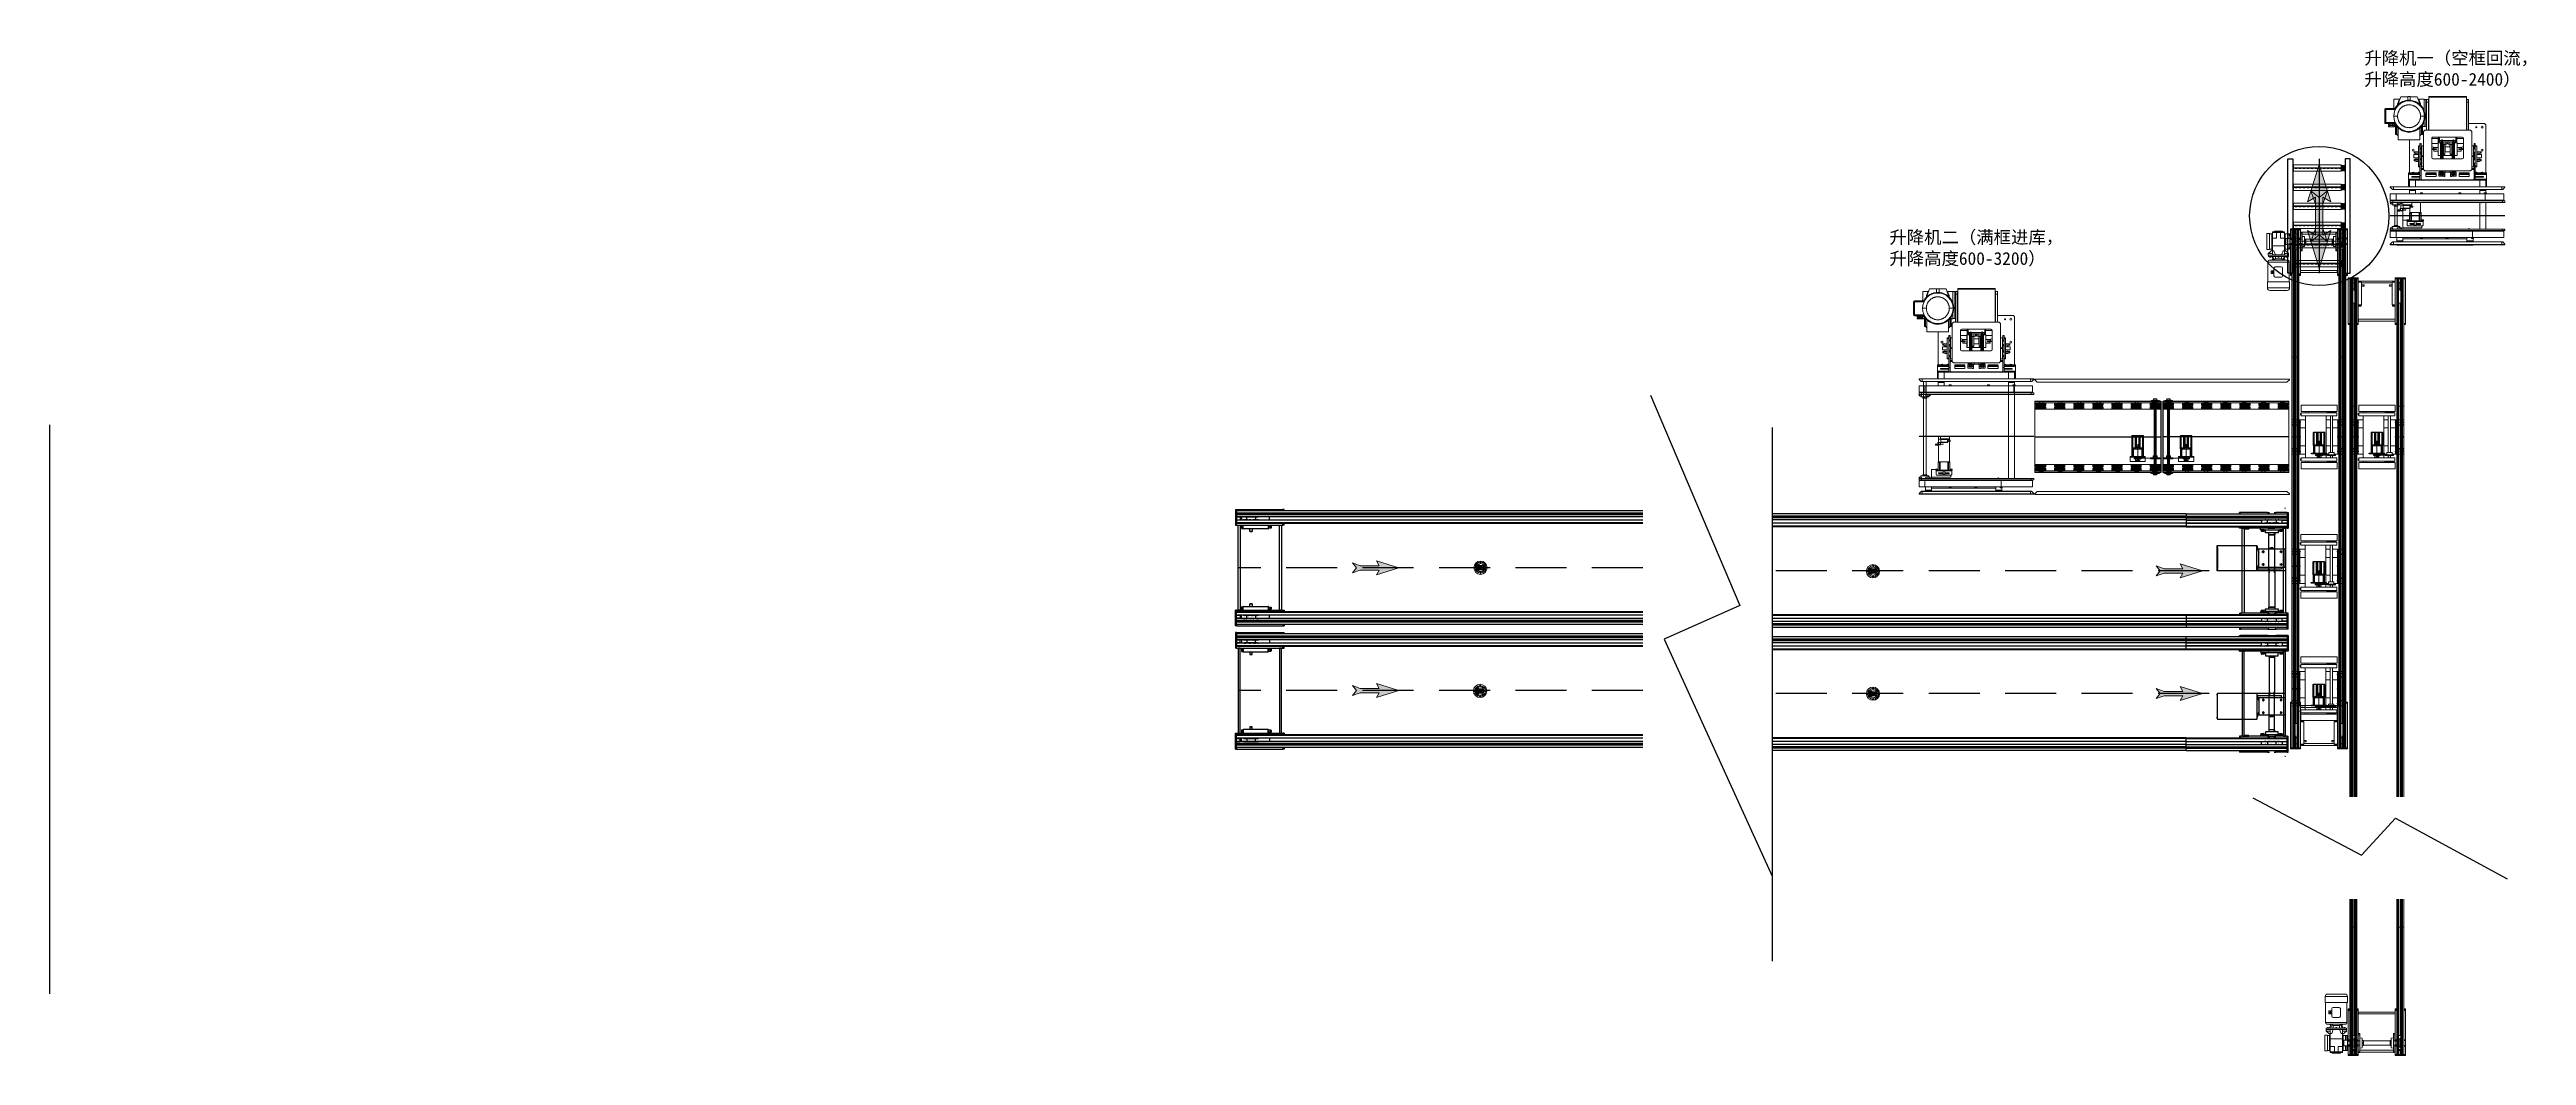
# Model space of a CAD drawing. Header units: millimetres. Extents: x -13874 to 5569, y -3136 to 4764.
import ezdxf
from ezdxf.lldxf.tags import DXFTag

# ---------------------------------------------------------------- set-up
doc = ezdxf.new("R2010")
doc.units = ezdxf.units.MM
for name, pattern in [('DASHED', [0.75, 0.5, -0.25]), ('DASHED2', [0.375, 0.25, -0.125]), ('EB_DASHDOTDOT', [45, 30, -3, 3, -3, 3, -3]), ('HIDDEN', [0.375, 0.25, -0.125]), ('HIDDENX2', [0.75, 0.5, -0.25])]:
    doc.linetypes.add(name, pattern=pattern)
for name, color, linetype, lineweight in [('1', 1, 'Continuous', 20), ('2', 5, 'Continuous', 18), ('3', 3, 'HIDDENX2', 18), ('7', 30, 'EB_DASHDOTDOT', 18), ('8', 35, 'Continuous', 5), ('c', 32, 'Continuous', 18), ('LL', 2, 'DASHED', 18), ('shebei', 7, 'Continuous', 15), ('动力滚筒线', 6, 'Continuous', 18), ('工件进老化层', 7, 'Continuous', 15), ('空板返回层', 3, 'Continuous', 15), ('粗实线', 7, 'Continuous', 25)]:
    doc.layers.add(name, color=color, linetype=linetype, lineweight=lineweight)
for name, color, linetype in [('l-wire-jj', 2, 'Continuous'), ('STAIR', 2, 'Continuous'), ('标注线', 5, 'Continuous')]:
    doc.layers.add(name, color=color, linetype=linetype)
doc.styles.get("Standard").update_dxf_attribs({"font": 'arial.ttf'})
tags = doc.linetypes.add('DIVIDE', pattern=[1.25, 0.5, -0.25, 0, -0.25, 0, -0.25]).pattern_tags.tags
tags[14:15] = [DXFTag(74, 4), DXFTag(75, 0), DXFTag(340, '0'), DXFTag(46, 1.0), DXFTag(50, 0.0), DXFTag(44, 0.0), DXFTag(45, 0.0)]
tags[12:13] = [DXFTag(74, 4), DXFTag(75, 0), DXFTag(340, '0'), DXFTag(46, 1.0), DXFTag(50, 0.0), DXFTag(44, 0.0), DXFTag(45, 0.0)]
tags[10:11] = [DXFTag(74, 4), DXFTag(75, 0), DXFTag(340, '0'), DXFTag(46, 1.0), DXFTag(50, 0.0), DXFTag(44, 0.0), DXFTag(45, 0.0)]
tags[8:9] = [DXFTag(74, 4), DXFTag(75, 0), DXFTag(340, '0'), DXFTag(46, 1.0), DXFTag(50, 0.0), DXFTag(44, 0.0), DXFTag(45, 0.0)]
tags[6:7] = [DXFTag(74, 4), DXFTag(75, 0), DXFTag(340, '0'), DXFTag(46, 1.0), DXFTag(50, 0.0), DXFTag(44, 0.0), DXFTag(45, 0.0)]
tags[4:5] = [DXFTag(74, 4), DXFTag(75, 0), DXFTag(340, '0'), DXFTag(46, 1.0), DXFTag(50, 0.0), DXFTag(44, 0.0), DXFTag(45, 0.0)]
pattern_1 = [(225, (563460.2334, 478459.859), (1.32582521, -1.32582521), []), (315, (563460.2334, 478459.859), (1.32582521, 1.32582521), [])]

msp = doc.modelspace()

# ---------------------------------------------------------------- texts
at = {"layer": 'shebei', "color": 3, "char_height": 100, "width": 1376.89, "attachment_point": 1}
for s, insert in [('{\\fSimSun|b0|i0|c134|p116;升降机一（空框回流，升降高度600-2400）}', (4296, 4747, 0)), ('{\\fSimSun|b0|i0|c134|p116;升降机二（满框进库，升降高度600-3200）}', (568, 3340, -2402))]:
    msp.add_mtext(s, dxfattribs=dict(at, insert=insert))

# ---------------------------------------------------------------- blocks, each defined once
blk = doc.blocks.new('guntong')
at = {"color": 7, "linetype": 'Continuous', "lineweight": 15}
for p, q in [((672915479, 135064596, 217), (672915478, 135064595, 217)), ((672915478, 135064572, 217), (672915479, 135064571, 217)), ((672915480, 135064596, 217), (672915479, 135064596, 217)), ((672915479, 135064596, 217), (672915479, 135064571, 217)), ((672915479, 135064571, 217), (672915480, 135064571, 217)), ((672915482, 135064607, 217), (672915480, 135064596, 217)), ((672915480, 135064596, 217), (672915480, 135064571, 217)), ((672915480, 135064571, 217), (672915482, 135064559, 217)), ((672915483, 135064608, 217), (672915482, 135064607, 217)), ((672915482, 135064573, 217), (672915482, 135064607, 217)), ((672915482, 135064559, 217), (672915482, 135064573, 217)), ((672915482, 135064559, 217), (672915483, 135064558, 217)), ((672915856, 135064608), (672915483, 135064608, 217)), ((672915483, 135064608, 217), (672915483, 135064558, 217)), ((672915483, 135064558, 217), (672915856, 135064558)), ((672915858, 135064605), (672915856, 135064608)), ((672915856, 135064608), (672915856, 135064558)), ((672915856, 135064558), (672915858, 135064562)), ((672915861, 135064605), (672915858, 135064605)), ((672915858, 135064605), (672915858, 135064562)), ((672915858, 135064562), (672915861, 135064562)), ((672915862, 135064602), (672915861, 135064605)), ((672915861, 135064605), (672915861, 135064562)), ((672915861, 135064562), (672915862, 135064564)), ((672915863, 135064605), (672915862, 135064602)), ((672915862, 135064602), (672915862, 135064564)), ((672915862, 135064564), (672915863, 135064562)), ((672915864, 135064605), (672915863, 135064605)), ((672915863, 135064605), (672915863, 135064562)), ((672915863, 135064562), (672915864, 135064562)), ((672915865, 135064602), (672915864, 135064605)), ((672915864, 135064605), (672915864, 135064562)), ((672915864, 135064562), (672915865, 135064564)), ((672915866, 135064605), (672915865, 135064602)), ((672915865, 135064602), (672915865, 135064564)), ((672915865, 135064564), (672915866, 135064562)), ((672915867, 135064605), (672915866, 135064605)), ((672915866, 135064605), (672915866, 135064562)), ((672915866, 135064562), (672915867, 135064562)), ((672915868, 135064602), (672915867, 135064605)), ((672915867, 135064605), (672915867, 135064562)), ((672915867, 135064562), (672915868, 135064564)), ((672915869, 135064605), (672915868, 135064602)), ((672915868, 135064602), (672915868, 135064564)), ((672915868, 135064564), (672915869, 135064562)), ((672915870, 135064605), (672915869, 135064605)), ((672915869, 135064605), (672915869, 135064562)), ((672915869, 135064562), (672915870, 135064562)), ((672915871, 135064602), (672915870, 135064605)), ((672915870, 135064605), (672915870, 135064562)), ((672915870, 135064562), (672915871, 135064564)), ((672915872, 135064605), (672915871, 135064602)), ((672915871, 135064602), (672915871, 135064564)), ((672915871, 135064564), (672915872, 135064562)), ((672915873, 135064605), (672915872, 135064605)), ((672915872, 135064605), (672915872, 135064562)), ((672915872, 135064562), (672915873, 135064562)), ((672915874, 135064602), (672915873, 135064605)), ((672915873, 135064605), (672915873, 135064562)), ((672915873, 135064562), (672915874, 135064564)), ((672915875, 135064605), (672915874, 135064602)), ((672915874, 135064602), (672915874, 135064564)), ((672915874, 135064564), (672915875, 135064562)), ((672915876, 135064605), (672915875, 135064605)), ((672915875, 135064605), (672915875, 135064562)), ((672915875, 135064562), (672915876, 135064562)), ((672915877, 135064602), (672915876, 135064605)), ((672915876, 135064605), (672915876, 135064562)), ((672915876, 135064562), (672915877, 135064564)), ((672915878, 135064605), (672915877, 135064602)), ((672915877, 135064602), (672915877, 135064564)), ((672915877, 135064564), (672915878, 135064562)), ((672915879, 135064605), (672915878, 135064605)), ((672915878, 135064605), (672915878, 135064562)), ((672915878, 135064562), (672915879, 135064562)), ((672915880, 135064602), (672915879, 135064605)), ((672915879, 135064605), (672915879, 135064562)), ((672915879, 135064562), (672915880, 135064564)), ((672915881, 135064605), (672915880, 135064602)), ((672915880, 135064602), (672915880, 135064564)), ((672915880, 135064564), (672915881, 135064562)), ((672915882, 135064605), (672915881, 135064605)), ((672915881, 135064605), (672915881, 135064562)), ((672915881, 135064562), (672915882, 135064562)), ((672915883, 135064604), (672915882, 135064605)), ((672915882, 135064574), (672915882, 135064605)), ((672915882, 135064562), (672915882, 135064574)), ((672915882, 135064562), (672915883, 135064563)), ((672915883, 135064604), (672915883, 135064574)), ((672915886, 135064591), (672915883, 135064596)), ((672915883, 135064571), (672915886, 135064576)), ((672915883, 135064574), (672915883, 135064563)), ((672915887, 135064591), (672915886, 135064591)), ((672915886, 135064591), (672915886, 135064576)), ((672915886, 135064576), (672915887, 135064576)), ((672915888, 135064590), (672915887, 135064591)), ((672915887, 135064580), (672915887, 135064591)), ((672915887, 135064576), (672915887, 135064580)), ((672915887, 135064576), (672915888, 135064577))]:
    blk.add_line(p, q, dxfattribs=at)
at = {"color": 4, "linetype": 'HIDDEN', "lineweight": 0, "ltscale": 0.05}
for p, q in [((672915888, 135064587), (672915478, 135064587, 217)), ((672915478, 135064580, 217), (672915888, 135064580))]:
    blk.add_line(p, q, dxfattribs=at)
at = {"layer": '标注线'}
for p, q in [((672915478, 135064572, 217), (672915478, 135064595, 217)), ((672915888, 135064583), (672915478, 135064583, 217)), ((672915888, 135064577), (672915888, 135064590))]:
    blk.add_line(p, q, dxfattribs=at)
blk = doc.blocks.new('ehyrjhyt')
blk.add_hatch(color=3).paths.add_polyline_path([(672895527, 135066263), (672895564, 135066159), (672895498, 135066212), (672895433, 135066159), (672895469, 135066263), (672895469, 135066509), (672895407, 135066472), (672895498, 135066766), (672895590, 135066472), (672895527, 135066509)])
at = {"layer": '8', "color": 3, "linetype": 'Continuous'}
for p, q in [((672895498, 135066766, -793), (672895407, 135066472, -793)), ((672895498, 135066766, -793), (672895590, 135066472, -793)), ((672895407, 135066472, -793), (672895469, 135066509, -793)), ((672895469, 135066509, -793), (672895469, 135066263, -793)), ((672895590, 135066472, -793), (672895527, 135066509, -793)), ((672895527, 135066509, -793), (672895527, 135066263, -793)), ((672895469, 135066263, -793), (672895433, 135066159, -793)), ((672895527, 135066263, -793), (672895564, 135066159, -793)), ((672895433, 135066159, -793), (672895498, 135066212, -793)), ((672895564, 135066159, -793), (672895498, 135066212, -793))]:
    blk.add_line(p, q, dxfattribs=at)
blk = doc.blocks.new('rhryh')
at = {"color": 1}
blk.add_line((89464, 108497, -909), (88564, 108497, -909), dxfattribs=at)
at = {"color": 2, "elevation": -692}
for points in [[(88564, 108744), (89464, 108744), (89464, 108704), (88564, 108704)], [(88564, 108254), (89464, 108254), (89464, 108294), (88564, 108294)]]:
    blk.add_lwpolyline(points, close=True, dxfattribs=at)
at = {"color": 1}
blk.add_circle((89014, 108497, -909), 546, dxfattribs=at)
at = {"layer": '7', "extrusion": (0, 0, -1), "zscale": -1, "rotation": 270}
for p in [(-135153223, 673024182, 909), (-135153373, 673024182, 909), (-135153523, 673024182, 909), (-135153673, 673024182, 909), (-135153823, 673024182, 909), (-135153973, 673024182, 909)]:
    blk.add_blockref('guntong', p, dxfattribs=at)
at = {"layer": '7', "xscale": -1, "rotation": 90}
blk.add_blockref('ehyrjhyt', (135155371, 673003996, -116), dxfattribs=at)
at = {"layer": '7', "rotation": 270}
blk.add_blockref('ehyrjhyt', (-134977347, 673003996, -116), dxfattribs=at)
blk = doc.blocks.new('gh')
h = blk.add_hatch()
h.set_pattern_fill('AR-SAND', color=4, scale=0.05, style=0)
edge = h.paths.add_edge_path(flags=0)
edge.add_arc((291448, 65869), 0.75, 270, 360)
edge.add_line((291449, 65869), (291449, 65888))
edge.add_arc((291448, 65888), 0.75, 0, 73.3008)
edge.add_line((291449, 65889), (291442, 65890))
edge.add_arc((291442, 65891), 0.75, 180, 253.3008, ccw=False)
edge.add_line((291442, 65891), (291442, 65896))
edge.add_arc((291442, 65896), 0.75, 106.6992, 180, ccw=False)
edge.add_line((291442, 65896), (291449, 65898))
edge.add_arc((291448, 65899), 0.75, 286.6992, 360)
edge.add_line((291449, 65899), (291449, 65918))
edge.add_arc((291448, 65918), 0.75, 0, 90)
edge.add_line((291448, 65918), (291409, 65918))
edge.add_line((291409, 65918), (291370, 65918))
edge.add_arc((291370, 65918), 0.75, 90, 180)
edge.add_line((291369, 65918), (291369, 65899))
edge.add_arc((291370, 65899), 0.75, 180, 253.3008)
edge.add_line((291370, 65898), (291376, 65896))
edge.add_arc((291376, 65896), 0.75, 0, 73.3008, ccw=False)
edge.add_line((291377, 65896), (291377, 65891))
edge.add_arc((291376, 65891), 0.75, 286.6992, 360, ccw=False)
edge.add_line((291376, 65890), (291370, 65889))
edge.add_arc((291370, 65888), 0.75, 106.6992, 180)
edge.add_line((291369, 65888), (291369, 65869))
edge.add_arc((291370, 65869), 0.75, 180, 270)
edge.add_line((291370, 65868), (291409, 65868))
edge.add_line((291409, 65868), (291448, 65868))
at = {"layer": '3', "lineweight": 0}
for p, q in [((291369, 65918), (291369, 65899)), ((291449, 65918), (291449, 65899)), ((291369, 65888), (291369, 65869)), ((291370, 65898), (291376, 65896)), ((291376, 65890), (291370, 65889)), ((291377, 65896), (291377, 65891)), ((291449, 65898), (291442, 65896)), ((291442, 65896), (291442, 65891)), ((291442, 65890), (291449, 65889)), ((291449, 65888), (291449, 65869))]:
    blk.add_line(p, q, dxfattribs=at)
for centre, start, end in [((291370, 65918), 90, 180), ((291448, 65918), 0, 90), ((291370, 65899), 180, 253.3008), ((291370, 65888), 106.6992, 180), ((291370, 65869), 180, 270), ((291376, 65896), 0, 73.3008), ((291376, 65891), 286.6992, 360), ((291442, 65896), 106.6992, 180), ((291442, 65891), 180, 253.3008), ((291448, 65869), 270, 0), ((291448, 65899), 286.6992, 360), ((291448, 65888), 0, 73.3008)]:
    blk.add_arc(centre, 0.75, start, end, dxfattribs=at)
at = {"layer": 'Defpoints', "color": 3, "linetype": 'DASHED', "lineweight": 0}
for p in [(291369, 65898), (291449, 65898)]:
    blk.add_point(p, dxfattribs=at)
at = {"layer": '粗实线', "lineweight": 0}
for p, q in [((291404, 65918), (291370, 65918)), ((291448, 65918), (291370, 65918)), ((291370, 65868), (291404, 65868)), ((291370, 65868), (291448, 65868))]:
    blk.add_line(p, q, dxfattribs=at)
blk = doc.blocks.new('erhgrth')
at = {"color": 1}
blk.add_line((23774, 98991, -468), (23774, 98001, -468), dxfattribs=at)
at = {"color": 1, "elevation": -888}
for points in [[(23497, 98954), (23507, 98954), (23507, 98929), (23497, 98929)], [(23497, 98804), (23507, 98804), (23507, 98779), (23497, 98779)], [(24051, 98954), (24041, 98954), (24041, 98929), (24051, 98929)], [(24051, 98804), (24041, 98804), (24041, 98779), (24051, 98779)], [(23497, 98654), (23507, 98654), (23507, 98629), (23497, 98629)], [(24051, 98654), (24041, 98654), (24041, 98629), (24051, 98629)], [(23497, 98504), (23507, 98504), (23507, 98479), (23497, 98479)], [(24051, 98504), (24041, 98504), (24041, 98479), (24051, 98479)], [(23497, 98354), (23507, 98354), (23507, 98329), (23497, 98329)], [(23497, 98204), (23507, 98204), (23507, 98179), (23497, 98179)], [(24051, 98354), (24041, 98354), (24041, 98329), (24051, 98329)], [(24051, 98204), (24041, 98204), (24041, 98179), (24051, 98179)]]:
    blk.add_lwpolyline(points, close=True, dxfattribs=at)
at = {"layer": '1', "lineweight": 0}
for p, q in [((23617, 98221, -888), (23684, 98221, -888)), ((23691, 98178, -888), (23691, 98189, -888)), ((23500, 98074, -888), (23485, 98074, -888)), ((23500, 98019, -888), (23485, 98019, -888)), ((23583, 98184, -888), (23625, 98184, -888)), ((23605, 98184, -888), (23718, 98184, -888)), ((23617, 98147, -888), (23684, 98147, -888)), ((24048, 98074, -888), (24063, 98074, -888)), ((24048, 98019, -888), (24063, 98019, -888))]:
    blk.add_line(p, q, dxfattribs=at)
at = {"layer": '2', "color": 3, "linetype": 'Continuous', "lineweight": 0}
for p, q in [((23494, 98001, -96), (23494, 98991, -1537)), ((24054, 98001, -96), (24054, 98991, -1537))]:
    blk.add_line(p, q, dxfattribs=at)
at = {"layer": '2', "lineweight": 0}
for p, q in [((23614, 98190, -888), (23614, 98187, -888)), ((23621, 98224, -888), (23681, 98224, -888)), ((23621, 98217, -888), (23681, 98217, -888)), ((23589, 98187, -888), (23614, 98187, -888)), ((23621, 98151, -888), (23681, 98151, -888)), ((23621, 98144, -888), (23681, 98144, -888))]:
    blk.add_line(p, q, dxfattribs=at)
at = {"layer": '2', "linetype": 'Continuous', "lineweight": 0}
for p, q in [((23485, 98060, -888), (23475, 98060, -888)), ((23475, 98060, -888), (23475, 98033, -888)), ((23485, 98033, -888), (23475, 98033, -888)), ((23485, 98064, -888), (23485, 98028, -888)), ((23494, 98081, -888), (23490, 98081, -888)), ((23490, 98081, -888), (23490, 98011, -888)), ((23494, 98011, -888), (23490, 98011, -888)), ((23492, 98081, -888), (23492, 98011, -888)), ((23497, 98067, -888), (23494, 98067, -888)), ((23497, 98025, -888), (23494, 98025, -888)), ((24054, 98081, -888), (24058, 98081, -888)), ((24054, 98011, -888), (24058, 98011, -888)), ((24056, 98081, -888), (24056, 98011, -888)), ((24058, 98081, -888), (24058, 98011, -888)), ((24063, 98064, -888), (24063, 98028, -888)), ((24063, 98060, -888), (24073, 98060, -888)), ((24063, 98033, -888), (24073, 98033, -888)), ((24073, 98060, -888), (24073, 98033, -888))]:
    blk.add_line(p, q, dxfattribs=at)
for centre, start, end in [((23491, 98056, -888), 96.9101, 126.6927), ((23491, 98037, -888), 233.3073, 263.0899), ((23493, 98056, -888), 53.3073, 83.0899), ((23493, 98037, -888), 276.9101, 306.6927), ((24055, 98056, -888), 96.9101, 126.6927), ((24055, 98037, -888), 233.3073, 263.0899), ((24057, 98056, -888), 53.3073, 83.0899), ((24057, 98037, -888), 276.9101, 306.6927)]:
    blk.add_arc(centre, 10.5, start, end, dxfattribs=at)
at = {"layer": '3', "lineweight": 0}
for p, q in [((23991, 98990, -600), (23991, 98985, -600)), ((24041, 98985, -600), (24041, 98990, -600)), ((23589, 98190, -888), (23616, 98190, -888)), ((23507, 98006, -888), (23507, 98002, -888)), ((23557, 98002, -888), (23557, 98006, -888)), ((23589, 98178, -888), (23616, 98178, -888))]:
    blk.add_line(p, q, dxfattribs=at)
at = {"layer": 'c', "color": 6, "linetype": 'DIVIDE', "lineweight": 0}
blk.add_line((23606, 98211, -888), (23606, 98009, -888), dxfattribs=at)
at = {"layer": 'c', "lineweight": 0}
blk.add_line((23494, 98046, -288), (24054, 98046, -288), dxfattribs=at)
at = {"layer": 'l-wire-jj', "color": 4}
blk.add_line((24054, 98001), (23494, 98001), dxfattribs=at)
at = {"layer": 'LL', "color": 4, "lineweight": 0}
for p, q in [((23497, 98067, -888), (23507, 98067, -888)), ((24041, 98067, -888), (24051, 98067, -888))]:
    blk.add_line(p, q, dxfattribs=at)
at = {"layer": '空板返回层', "ltscale": 0.5}
blk.add_line((23494, 98991, 107), (24054, 98991, -1043), dxfattribs=at)
at = {"layer": '粗实线', "lineweight": 0}
for p, q in [((23497, 98001, -96), (23497, 98991, -1537)), ((23507, 98001, -888), (23507, 98991, -888)), ((23557, 98991, -888), (23557, 98001, -888)), ((24041, 98991, -1393), (23991, 98991, -1393)), ((23991, 98991, -1393), (23991, 98001, -1393)), ((24041, 98001, -1393), (24041, 98991, -1393)), ((24051, 98001, -96), (24051, 98991, -1537)), ((23581, 98244, -888), (23621, 98244, -888)), ((23581, 98244, -888), (23581, 98124, -888)), ((23589, 98200, -888), (23603, 98200, -888)), ((23604, 98211, -888), (23603, 98208, -888)), ((23603, 98160, -888), (23603, 98208, -888)), ((23604, 98211, -888), (23608, 98211, -888)), ((23608, 98211, -888), (23610, 98208, -888)), ((23610, 98208, -888), (23610, 98160, -888)), ((23616, 98244, -888), (23616, 98124, -888)), ((23616, 98202, -888), (23616, 98166, -888)), ((23621, 98244, -888), (23621, 98124, -888)), ((23621, 98229, -888), (23621, 98139, -888)), ((23621, 98229, -888), (23680, 98229, -888)), ((23680, 98225, -888), (23678, 98225, -888)), ((23678, 98225, -888), (23678, 98184, -888)), ((23681, 98228, -888), (23680, 98229, -888)), ((23680, 98139, -888), (23680, 98229, -888)), ((23680, 98226, -888), (23681, 98226, -888)), ((23680, 98226, -888), (23680, 98184, -888)), ((23783, 98230, -888), (23681, 98230, -888)), ((23681, 98230, -888), (23681, 98184, -888)), ((23681, 98228, -888), (23681, 98140, -888)), ((23689, 98230, -888), (23689, 98194, -888)), ((23783, 98228, -888), (23689, 98228, -888)), ((23783, 98226, -888), (23689, 98226, -888)), ((23783, 98224, -888), (23689, 98224, -888)), ((23783, 98222, -888), (23689, 98222, -888)), ((23783, 98204, -888), (23689, 98204, -888)), ((23783, 98202, -888), (23689, 98202, -888)), ((23783, 98200, -888), (23689, 98200, -888)), ((23783, 98198, -888), (23689, 98198, -888)), ((23783, 98196, -888), (23689, 98196, -888)), ((23783, 98194, -888), (23689, 98194, -888)), ((23693, 98192, -888), (23693, 98189, -888)), ((23783, 98192, -888), (23693, 98192, -888)), ((23783, 98230, -888), (23783, 98184, -888)), ((23783, 98229, -888), (23784, 98229, -888)), ((23784, 98229, -888), (23784, 98184, -888)), ((23786, 98227, -888), (23786, 98184, -888)), ((23475, 98055, -888), (23507, 98055, -888)), ((23475, 98038, -888), (23507, 98038, -888)), ((23494, 98055, -288), (24054, 98055, -288)), ((23494, 98038, -288), (24054, 98038, -288)), ((23497, 98064, -888), (23507, 98064, -888)), ((23557, 98055, -888), (23603, 98055, -888)), ((23557, 98038, -888), (23603, 98038, -888)), ((23581, 98124, -888), (23621, 98124, -888)), ((23589, 98168, -888), (23603, 98168, -888)), ((23604, 98157, -888), (23603, 98160, -888)), ((23604, 98084, -888), (23603, 98080, -888)), ((23603, 98080, -888), (23603, 98012, -888)), ((23604, 98009, -888), (23603, 98012, -888)), ((23608, 98157, -888), (23604, 98157, -888)), ((23608, 98084, -888), (23604, 98084, -888)), ((23604, 98009, -888), (23608, 98009, -888)), ((23608, 98157, -888), (23610, 98160, -888)), ((23608, 98084, -888), (23610, 98080, -888)), ((23608, 98009, -888), (23610, 98012, -888)), ((23610, 98012, -888), (23610, 98080, -888)), ((23624, 98062, -888), (23610, 98062, -888)), ((23624, 98030, -888), (23610, 98030, -888)), ((23621, 98139, -888), (23680, 98139, -888)), ((23625, 98061, -888), (23624, 98062, -888)), ((23624, 98062, -888), (23624, 98030, -888)), ((23624, 98030, -888), (23625, 98031, -888)), ((23625, 98061, -888), (23625, 98031, -888)), ((23678, 98142, -888), (23678, 98184, -888)), ((23680, 98142, -888), (23678, 98142, -888)), ((23680, 98141, -888), (23680, 98184, -888)), ((23680, 98141, -888), (23681, 98141, -888)), ((23680, 98139, -888), (23681, 98140, -888)), ((23681, 98138, -888), (23681, 98184, -888)), ((23783, 98138, -888), (23681, 98138, -888)), ((23689, 98138, -888), (23689, 98174, -888)), ((23783, 98174, -888), (23689, 98174, -888)), ((23783, 98172, -888), (23689, 98172, -888)), ((23783, 98170, -888), (23689, 98170, -888)), ((23783, 98168, -888), (23689, 98168, -888)), ((23783, 98166, -888), (23689, 98166, -888)), ((23783, 98164, -888), (23689, 98164, -888)), ((23783, 98146, -888), (23689, 98146, -888)), ((23783, 98144, -888), (23689, 98144, -888)), ((23783, 98142, -888), (23689, 98142, -888)), ((23783, 98140, -888), (23689, 98140, -888)), ((23693, 98176, -888), (23693, 98179, -888)), ((23783, 98176, -888), (23693, 98176, -888)), ((23783, 98138, -888), (23783, 98184, -888)), ((23783, 98139, -888), (23784, 98139, -888)), ((23784, 98139, -888), (23784, 98184, -888)), ((23786, 98141, -888), (23786, 98184, -888)), ((24041, 98169, -888), (24041, 98001, -888)), ((24041, 98001, -888), (24041, 98169, -888)), ((24041, 98046, -888), (24041, 98086, -888)), ((24041, 98086, -888), (24041, 98046, -888)), ((24041, 98055, -888), (24041, 98064, -888)), ((24041, 98064, -888), (24051, 98064, -888)), ((24049, 98055, -888), (24041, 98055, -888)), ((24041, 98046, -888), (24041, 98007, -888)), ((24041, 98007, -888), (24041, 98046, -888)), ((24049, 98038, -888), (24041, 98038, -888)), ((24051, 98067, -888), (24054, 98067, -888)), ((24051, 98025, -888), (24054, 98025, -888))]:
    blk.add_line(p, q, dxfattribs=at)
at = {"layer": '粗实线', "linetype": 'Continuous', "lineweight": 0}
for p, q in [((23588, 98199, -888), (23589, 98200, -888)), ((23588, 98169, -888), (23588, 98199, -888)), ((23589, 98168, -888), (23589, 98200, -888)), ((23588, 98169, -888), (23589, 98168, -888))]:
    blk.add_line(p, q, dxfattribs=at)
at = {"layer": '粗实线', "color": 5, "linetype": 'DASHED2', "lineweight": 0}
for p, q in [((23494, 98081, -888), (23494, 98011, -888)), ((24054, 98081, -888), (24054, 98011, -888))]:
    blk.add_line(p, q, dxfattribs=at)
at = {"layer": '粗实线', "color": 5, "linetype": 'ByBlock', "lineweight": 0}
for p, q in [((23499, 98064, -888), (23499, 98028, -888)), ((24049, 98064, -888), (24049, 98028, -888))]:
    blk.add_line(p, q, dxfattribs=at)
at = {"layer": '粗实线', "lineweight": 0}
for radius in [4.04, 3]:
    blk.add_circle((23691, 98184, -888), radius, dxfattribs=at)
for centre, radius, start, end in [((23690, 98184, -888), 6, 300, 60), ((23784, 98227, -888), 2, 0, 90), ((23784, 98141, -888), 2, 270, 0)]:
    blk.add_arc(centre, radius, start, end, dxfattribs=at)
at = {"color": 4, "extrusion": (0, 0, -1), "rotation": 90}
for p in [(42361, -192463, 888), (41877, -192463, 888), (42361, -192613, 888), (41877, -192613, 888), (42361, -192763, 888), (41877, -192763, 888), (42361, -192913, 888), (42361, -193063, 888), (41877, -192913, 888), (41877, -193063, 888), (42361, -193213, 888), (41877, -193213, 888), (42361, -193363, 888), (41877, -193363, 888)]:
    blk.add_blockref('gh', p, dxfattribs=at)
blk = doc.blocks.new('erhryhtyj')
at = {"layer": '2', "color": 3, "linetype": 'Continuous', "lineweight": 0}
for p, q in [((23321, 97001, 984), (23321, 99001, 48)), ((23321, 99001, 48), (23326, 99001, 48)), ((23344, 98981, 48), (23326, 99001, 48)), ((23344, 97021, -240), (23344, 98981, 48)), ((24204, 98981, 48), (24222, 99001, 48)), ((24204, 97021, -240), (24204, 98981, 48)), ((24227, 99001, 48), (24222, 99001, 48)), ((24227, 97001, 984), (24227, 99001, 48)), ((23344, 97021, -240), (23326, 97001, -240)), ((24204, 97021, -240), (24222, 97001, -240)), ((23321, 97001, -240), (23326, 97001, -240)), ((24227, 97001, -240), (24222, 97001, -240))]:
    blk.add_line(p, q, dxfattribs=at)
at = {"color": 1}
blk.add_blockref('erhgrth', (0, 5), dxfattribs=at)
at = {"color": 1, "xscale": -1, "rotation": 180}
blk.add_blockref('erhgrth', (0, 195993, 1791), dxfattribs=at)
blk = doc.blocks.new('A$C21461CE7')
at = {"color": 2}
for p, q in [((153, 117, 2353), (153, 122, 2353)), ((279, 107, 2353), (240, 107, 2353)), ((273, 117, 2353), (273, 122, 2353))]:
    blk.add_line(p, q, dxfattribs=at)
at = {"layer": '1', "color": 2, "lineweight": 0}
for p, q in [((213, 106, 2353), (213, 218, 2353)), ((176, 118, 2353), (176, 185, 2353)), ((207, 191, 2353), (218, 191, 2353)), ((213, 84, 2353), (213, 126, 2353)), ((249, 118, 2353), (249, 185, 2353))]:
    blk.add_line(p, q, dxfattribs=at)
at = {"layer": '2', "color": 2, "lineweight": 0}
for p, q in [((172, 122, 2353), (172, 182, 2353)), ((179, 122, 2353), (179, 182, 2353)), ((216, 90, 2353), (216, 115, 2353)), ((219, 115, 2353), (216, 115, 2353)), ((246, 122, 2353), (246, 182, 2353)), ((253, 122, 2353), (253, 182, 2353))]:
    blk.add_line(p, q, dxfattribs=at)
at = {"layer": '动力滚筒线', "color": 2, "lineweight": 0}
for p, q in [((207, 90, 2353), (207, 117, 2353)), ((219, 90, 2353), (219, 117, 2353))]:
    blk.add_line(p, q, dxfattribs=at)
at = {"layer": '工件进老化层', "color": 2, "ltscale": 0.5}
for p, q in [((71, 433, 2353), (67, 433, 2353)), ((67, 433, 2353), (67, 433, 2353)), ((67, 433, 2353), (67, 430, 2353)), ((67, 428, 2353), (67, 430, 2353)), ((67, 430, 2353), (67, 425, 2353)), ((71, 428, 2353), (67, 428, 2353)), ((67, 423, 2353), (67, 425, 2353)), ((67, 423, 2353), (67, 425, 2353)), ((71, 423, 2353), (67, 423, 2353)), ((67, 423, 2353), (67, 423, 2353)), ((71, 500, 2353), (71, 450, 2353)), ((71, 500, 2353), (116, 500, 2353)), ((71, 450, 2353), (116, 450, 2353)), ((122, 440, 2353), (71, 440, 2353)), ((71, 440, 2353), (71, 437, 2353)), ((71, 437, 2353), (71, 415, 2353)), ((71, 433, 2353), (71, 433, 2353)), ((71, 433, 2353), (71, 430, 2353)), ((71, 430, 2353), (71, 428, 2353)), ((71, 428, 2353), (71, 425, 2353)), ((71, 425, 2353), (71, 423, 2353)), ((71, 423, 2353), (71, 423, 2353)), ((71, 415, 2353), (353, 415, 2353)), ((106, 450, 2353), (104, 440, 2353)), ((311, 500, 2353), (116, 500, 2353)), ((311, 450, 2353), (116, 450, 2353)), ((353, 440, 2353), (122, 440, 2353)), ((128, 440, 2353), (126, 450, 2353)), ((277, 445, 2353), (277, 446, 2353)), ((277, 446, 2353), (280, 446, 2353)), ((277, 440, 2353), (277, 445, 2353)), ((283, 445, 2353), (280, 446, 2353)), ((280, 446, 2353), (287, 446, 2353)), ((283, 440, 2353), (283, 445, 2353)), ((290, 445, 2353), (287, 446, 2353)), ((290, 446, 2353), (287, 446, 2353)), ((290, 446, 2353), (290, 445, 2353)), ((290, 440, 2353), (290, 445, 2353)), ((290, 442, 2353), (291, 442, 2353)), ((291, 442, 2353), (334, 442, 2353)), ((302, 450, 2353), (302, 442, 2353)), ((302, 415, 2353), (302, 128, 2353)), ((311, 500, 2353), (356, 500, 2353)), ((311, 450, 2353), (356, 450, 2353)), ((319, 442, 2353), (319, 450, 2353)), ((319, 128, 2353), (319, 415, 2353)), ((332, 445, 2353), (332, 446, 2353)), ((332, 446, 2353), (335, 446, 2353)), ((332, 442, 2353), (332, 445, 2353)), ((338, 445, 2353), (335, 446, 2353)), ((335, 446, 2353), (342, 446, 2353)), ((338, 440, 2353), (338, 445, 2353)), ((345, 445, 2353), (342, 446, 2353)), ((345, 446, 2353), (342, 446, 2353)), ((345, 446, 2353), (345, 445, 2353)), ((345, 440, 2353), (345, 445, 2353)), ((353, 440, 2353), (353, 415, 2353)), ((356, 450, 2353), (356, 500, 2353)), ((58, 345, 2353), (0, 345, 2353)), ((58, 342, 2353), (0, 342, 2353)), ((26, 365, 2353), (5, 365, 2353)), ((26, 250, 2353), (5, 250, 2353)), ((15, 358, 2353), (15, 373, 2353)), ((15, 243, 2353), (15, 258, 2353)), ((54, 365, 2353), (33, 365, 2353)), ((54, 250, 2353), (33, 250, 2353)), ((43, 358, 2353), (43, 373, 2353)), ((43, 243, 2353), (43, 258, 2353)), ((70, 365, 2353), (56, 365, 2353)), ((67, 365, 2353), (56, 365, 2353)), ((67, 365, 2353), (56, 365, 2353)), ((70, 250, 2353), (56, 250, 2353)), ((67, 250, 2353), (56, 250, 2353)), ((67, 250, 2353), (56, 250, 2353)), ((58, 115, 2353), (58, 385, 2353)), ((106, 385, 2353), (61, 385, 2353)), ((61, 385, 2353), (61, 115, 2353)), ((65, 385, 2353), (65, 115, 2353)), ((106, 320, 2353), (65, 320, 2353)), ((302, 385, 2353), (268, 385, 2353)), ((302, 320, 2353), (268, 320, 2353)), ((363, 385, 2353), (319, 385, 2353)), ((359, 320, 2353), (319, 320, 2353)), ((354, 365, 2353), (368, 365, 2353)), ((354, 250, 2353), (368, 250, 2353)), ((359, 115, 2353), (359, 385, 2353)), ((363, 115, 2353), (363, 385, 2353)), ((366, 115, 2353), (366, 385, 2353)), ((366, 345, 2353), (424, 345, 2353)), ((366, 342, 2353), (424, 342, 2353)), ((370, 365, 2353), (391, 365, 2353)), ((370, 250, 2353), (391, 250, 2353)), ((381, 358, 2353), (381, 373, 2353)), ((381, 243, 2353), (381, 258, 2353)), ((399, 365, 2353), (420, 365, 2353)), ((399, 250, 2353), (420, 250, 2353)), ((409, 358, 2353), (409, 373, 2353)), ((409, 243, 2353), (409, 258, 2353)), ((58, 158, 2353), (0, 158, 2353)), ((58, 155, 2353), (0, 155, 2353)), ((26, 135, 2353), (5, 135, 2353)), ((15, 128, 2353), (15, 143, 2353)), ((54, 135, 2353), (33, 135, 2353)), ((43, 128, 2353), (43, 143, 2353)), ((70, 135, 2353), (56, 135, 2353)), ((67, 135, 2353), (56, 135, 2353)), ((61, 115, 2353), (106, 115, 2353)), ((65, 180, 2353), (106, 180, 2353)), ((71, 78, 2353), (67, 78, 2353)), ((67, 78, 2353), (67, 78, 2353)), ((67, 78, 2353), (67, 75, 2353)), ((67, 73, 2353), (67, 75, 2353)), ((67, 75, 2353), (67, 70, 2353)), ((71, 73, 2353), (67, 73, 2353)), ((67, 68, 2353), (67, 70, 2353)), ((67, 68, 2353), (67, 70, 2353)), ((71, 68, 2353), (67, 68, 2353)), ((67, 68, 2353), (67, 68, 2353)), ((71, 85, 2353), (121, 85, 2353)), ((71, 64, 2353), (71, 85, 2353)), ((71, 78, 2353), (71, 78, 2353)), ((71, 78, 2353), (71, 75, 2353)), ((71, 75, 2353), (71, 73, 2353)), ((71, 73, 2353), (71, 70, 2353)), ((71, 70, 2353), (71, 68, 2353)), ((71, 68, 2353), (71, 68, 2353)), ((71, 60, 2353), (71, 64, 2353)), ((122, 60, 2353), (71, 60, 2353)), ((71, 50, 2353), (71, 0, 2353)), ((71, 50, 2353), (116, 50, 2353)), ((311, 0, 2353), (71, 0, 2353)), ((106, 50, 2353), (104, 60, 2353)), ((311, 50, 2353), (116, 50, 2353)), ((353, 85, 2353), (121, 85, 2353)), ((353, 60, 2353), (122, 60, 2353)), ((128, 60, 2353), (126, 50, 2353)), ((268, 180, 2353), (302, 180, 2353)), ((268, 115, 2353), (290, 115, 2353)), ((276, 60, 2353), (276, 55, 2353)), ((277, 54, 2353), (276, 55, 2353)), ((276, 55, 2353), (278, 54, 2353)), ((276, 55, 2353), (276, 55, 2353)), ((277, 54, 2353), (278, 54, 2353)), ((284, 54, 2353), (278, 54, 2353)), ((279, 109, 2353), (279, 109, 2353)), ((279, 109, 2353), (279, 105, 2353)), ((279, 105, 2353), (279, 109, 2353)), ((279, 105, 2353), (279, 105, 2353)), ((280, 60, 2353), (280, 55, 2353)), ((280, 55, 2353), (284, 54, 2353)), ((283, 109, 2353), (283, 109, 2353)), ((283, 109, 2353), (283, 105, 2353)), ((283, 105, 2353), (283, 109, 2353)), ((283, 105, 2353), (283, 105, 2353)), ((285, 110, 2353), (284, 110, 2353)), ((284, 103, 2353), (285, 103, 2353)), ((289, 54, 2353), (284, 54, 2353)), ((287, 110, 2353), (285, 110, 2353)), ((285, 110, 2353), (285, 110, 2353)), ((285, 103, 2353), (287, 103, 2353)), ((285, 103, 2353), (285, 103, 2353)), ((290, 110, 2353), (288, 110, 2353)), ((288, 103, 2353), (290, 103, 2353)), ((288, 60, 2353), (288, 55, 2353)), ((289, 54, 2353), (290, 54, 2353)), ((290, 128, 2353), (290, 111, 2353)), ((290, 128, 2353), (332, 128, 2353)), ((294, 110, 2353), (290, 110, 2353)), ((290, 103, 2353), (294, 103, 2353)), ((290, 55, 2353), (290, 54, 2353)), ((291, 60, 2353), (291, 55, 2353)), ((334, 58, 2353), (291, 58, 2353)), ((292, 109, 2353), (293, 109, 2353)), ((292, 105, 2353), (292, 109, 2353)), ((292, 105, 2353), (293, 105, 2353)), ((293, 109, 2353), (293, 105, 2353)), ((294, 110, 2353), (294, 110, 2353)), ((294, 110, 2353), (298, 110, 2353)), ((294, 103, 2353), (294, 103, 2353)), ((294, 103, 2353), (298, 103, 2353)), ((298, 110, 2353), (297, 110, 2353)), ((297, 103, 2353), (298, 103, 2353)), ((304, 110, 2353), (298, 110, 2353)), ((298, 103, 2353), (304, 103, 2353)), ((302, 103, 2353), (302, 85, 2353)), ((302, 58, 2353), (302, 50, 2353)), ((305, 110, 2353), (304, 110, 2353)), ((304, 110, 2353), (309, 110, 2353)), ((304, 103, 2353), (305, 103, 2353)), ((304, 103, 2353), (309, 103, 2353)), ((306, 109, 2353), (306, 109, 2353)), ((306, 105, 2353), (306, 109, 2353)), ((306, 109, 2353), (306, 105, 2353)), ((306, 105, 2353), (306, 105, 2353)), ((309, 110, 2353), (309, 110, 2353)), ((316, 110, 2353), (309, 110, 2353)), ((309, 103, 2353), (309, 103, 2353)), ((309, 103, 2353), (316, 103, 2353)), ((311, 50, 2353), (356, 50, 2353)), ((311, 0, 2353), (356, 0, 2353)), ((317, 110, 2353), (316, 110, 2353)), ((316, 110, 2353), (321, 110, 2353)), ((316, 103, 2353), (317, 103, 2353)), ((316, 103, 2353), (321, 103, 2353)), ((319, 180, 2353), (359, 180, 2353)), ((319, 85, 2353), (319, 103, 2353)), ((319, 50, 2353), (319, 58, 2353)), ((320, 109, 2353), (321, 109, 2353)), ((320, 105, 2353), (320, 109, 2353)), ((320, 105, 2353), (321, 105, 2353)), ((321, 103, 2353), (321, 110, 2353)), ((321, 110, 2353), (321, 110, 2353)), ((326, 110, 2353), (321, 110, 2353)), ((321, 109, 2353), (321, 105, 2353)), ((321, 103, 2353), (321, 103, 2353)), ((321, 103, 2353), (326, 103, 2353)), ((328, 110, 2353), (326, 110, 2353)), ((326, 110, 2353), (330, 110, 2353)), ((326, 103, 2353), (328, 103, 2353)), ((326, 103, 2353), (330, 103, 2353)), ((330, 110, 2353), (331, 110, 2353)), ((334, 110, 2353), (330, 110, 2353)), ((331, 103, 2353), (330, 103, 2353)), ((330, 103, 2353), (334, 103, 2353)), ((331, 58, 2353), (331, 55, 2353)), ((332, 54, 2353), (331, 55, 2353)), ((331, 55, 2353), (333, 54, 2353)), ((331, 55, 2353), (331, 55, 2353)), ((332, 111, 2353), (332, 128, 2353)), ((332, 115, 2353), (363, 115, 2353)), ((332, 109, 2353), (333, 109, 2353)), ((332, 105, 2353), (332, 109, 2353)), ((332, 105, 2353), (333, 105, 2353)), ((332, 54, 2353), (333, 54, 2353)), ((333, 109, 2353), (333, 105, 2353)), ((339, 54, 2353), (333, 54, 2353)), ((335, 110, 2353), (334, 110, 2353)), ((334, 110, 2353), (336, 110, 2353)), ((334, 103, 2353), (335, 103, 2353)), ((334, 103, 2353), (336, 103, 2353)), ((335, 60, 2353), (335, 55, 2353)), ((335, 55, 2353), (339, 54, 2353)), ((338, 110, 2353), (337, 110, 2353)), ((337, 103, 2353), (338, 103, 2353)), ((344, 54, 2353), (339, 54, 2353)), ((341, 109, 2353), (341, 109, 2353)), ((341, 105, 2353), (341, 109, 2353)), ((341, 109, 2353), (341, 105, 2353)), ((341, 105, 2353), (341, 105, 2353)), ((343, 105, 2353), (343, 109, 2353)), ((343, 60, 2353), (343, 55, 2353)), ((345, 54, 2353), (344, 54, 2353)), ((345, 55, 2353), (345, 54, 2353)), ((346, 60, 2353), (346, 55, 2353)), ((353, 85, 2353), (353, 60, 2353)), ((354, 135, 2353), (368, 135, 2353)), ((356, 0, 2353), (356, 50, 2353)), ((366, 158, 2353), (424, 158, 2353)), ((366, 155, 2353), (424, 155, 2353)), ((370, 135, 2353), (391, 135, 2353)), ((381, 128, 2353), (381, 143, 2353)), ((399, 135, 2353), (420, 135, 2353)), ((409, 128, 2353), (409, 143, 2353))]:
    blk.add_line(p, q, dxfattribs=at)
at = {"layer": '工件进老化层', "color": 2, "ltscale": 0.5, "elevation": 2353}
for points in [[(67, 430), (67, 430), (67, 433)], [(67, 425), (67, 425), (67, 428)], [(106, 415), (106, 85)], [(268, 85), (268, 415)], [(280, 446), (280, 446), (277, 445)], [(287, 446), (286, 446), (283, 445)], [(307, 450), (307, 450), (307, 449), (306, 448), (306, 447), (305, 447), (304, 447), (304, 447), (303, 448), (303, 449), (303, 450), (303, 450)], [(335, 446), (335, 446), (332, 445)], [(342, 446), (341, 446), (338, 445)], [(67, 75), (67, 75), (67, 78)], [(67, 70), (67, 70), (67, 73)], [(278, 54), (278, 54), (280, 55)], [(284, 54), (284, 54), (288, 55)], [(288, 55), (289, 54), (289, 54)], [(289, 54), (290, 55), (291, 55)], [(307, 103), (307, 103), (307, 102), (306, 101), (306, 100), (305, 100), (304, 100), (304, 100), (303, 101), (303, 102), (303, 103), (303, 103)], [(303, 50), (303, 51), (303, 52), (303, 52), (304, 53), (305, 53), (305, 53), (306, 52), (307, 52), (307, 51), (307, 50)], [(321, 105), (321, 104), (321, 103), (321, 103)], [(333, 54), (333, 54), (335, 55)], [(339, 54), (339, 54), (343, 55)], [(343, 55), (344, 54), (344, 54)], [(344, 54), (345, 55), (346, 55)]]:
    blk.add_lwpolyline(points, dxfattribs=at)
for points in [[(0, 115), (0, 385), (61, 385), (61, 115)], [(424, 115), (424, 385), (363, 385), (363, 115)]]:
    blk.add_lwpolyline(points, close=True, dxfattribs=at)
for points in [[(8, 365, -0.414214), (12, 370), (18, 370, -0.414214), (23, 365, -0.414214), (18, 361), (12, 361, -0.414214)], [(8, 250, -0.414214), (12, 255), (18, 255, -0.414214), (23, 250, -0.414214), (18, 246), (12, 246, -0.414214)], [(36, 365, -0.414214), (40, 370), (46, 370, -0.414214), (51, 365, -0.414214), (46, 361), (40, 361, -0.414214)], [(36, 250, -0.414214), (40, 255), (46, 255, -0.414214), (51, 250, -0.414214), (46, 246), (40, 246, -0.414214)], [(388, 365, 0.414214), (384, 370), (378, 370, 0.414214), (373, 365, 0.414214), (378, 361), (384, 361, 0.414214)], [(388, 250, 0.414214), (384, 255), (378, 255, 0.414214), (373, 250, 0.414214), (378, 246), (384, 246, 0.414214)], [(417, 365, 0.414214), (412, 370), (406, 370, 0.414214), (402, 365, 0.414214), (406, 361), (412, 361, 0.414214)], [(417, 250, 0.414214), (412, 255), (406, 255, 0.414214), (402, 250, 0.414214), (406, 246), (412, 246, 0.414214)], [(8, 135, -0.414214), (12, 140), (18, 140, -0.414214), (23, 135, -0.414214), (18, 131), (12, 131, -0.414214)], [(36, 135, -0.414214), (40, 140), (46, 140, -0.414214), (51, 135, -0.414214), (46, 131), (40, 131, -0.414214)], [(388, 135, 0.414214), (384, 140), (378, 140, 0.414214), (373, 135, 0.414214), (378, 131), (384, 131, 0.414214)], [(417, 135, 0.414214), (412, 140), (406, 140, 0.414214), (402, 135, 0.414214), (406, 131), (412, 131, 0.414214)]]:
    blk.add_lwpolyline(points, format="xyb", close=True, dxfattribs=at)
at = {"layer": '工件进老化层', "color": 2, "ltscale": 0.5}
for centre, radius, start, end in [((309, 450, 2353), 3.58, 178.0208, 219.3626), ((328, 438, 2353), 7, 19.7596, 38.5931), ((284, 99, 2353), 11, 96.2404, 121.0113), ((285, 96, 2353), 13.7, 95.3283, 118.4258), ((284, 115, 2353), 11.5, 239.4911, 263.4202), ((285, 117, 2353), 13.7, 241.6169, 264.6339), ((285, 97, 2353), 12.7, 95.1545, 97.7344), ((290, 94, 2353), 16.3, 96.6222, 116.392), ((287, 104, 2353), 6.16, 96.081, 132.635), ((287, 109, 2353), 5.88, 226.4587, 264.8302), ((290, 119, 2353), 15.6, 243.1241, 263.8666), ((285, 116, 2353), 12.7, 262.3416, 264.9593), ((285, 97, 2353), 12.7, 90.0012, 95.1545), ((285, 116, 2353), 12.7, 264.9593, 270.0012), ((289, 111, 2353), 0.6, 270.0012, 0.0012), ((294, 108, 2353), 1.73, 102.2045, 176.8035), ((294, 105, 2353), 1.84, 185.8354, 255.1615), ((300, 96, 2353), 14.1, 100.1577, 119.3536), ((299, 115, 2353), 12.5, 239.3577, 261.136), ((311, 114, 2353), 7.6, 206.5792, 221.0724), ((318, 95, 2353), 15.7, 142.6738, 149.6795), ((309, 103, 2353), 3.58, 178.021, 219.3629), ((309, 50, 2353), 3.57, 140.0341, 182.0286), ((313, 101, 2353), 10.4, 112.8838, 129.7738), ((311, 110, 2353), 7.72, 227.2381, 250.1091), ((315, 101, 2353), 9, 52.4251, 75.8208), ((314, 114, 2353), 11.2, 286.5291, 305.2299), ((317, 110, 2353), 3.77, 332.9028, 353.3871), ((326, 96, 2353), 13.9, 61.2502, 82.3852), ((325, 118, 2353), 15.3, 278.5799, 297.7895), ((330, 107, 2353), 2.72, 23.9257, 82.0325), ((330, 106, 2353), 2.76, 278.3563, 335.6903), ((333, 111, 2353), 0.6, 180.0012, 270.0012), ((328, 62, 2353), 7, 321.4094, 340.2429), ((334, 95, 2353), 15.5, 63.1939, 84.2518), ((334, 119, 2353), 16, 276.0576, 296.5016), ((337, 97, 2353), 12.7, 84.9593, 90.0012), ((336, 102, 2353), 7.82, 52.4143, 84.9936), ((336, 111, 2353), 8.14, 275.6808, 306.9162), ((337, 116, 2353), 12.7, 270.0012, 275.1545), ((337, 97, 2353), 12.7, 82.2778, 84.9593), ((337, 98, 2353), 12.2, 59.8777, 84.6495), ((337, 115, 2353), 12, 275.1323, 300.3454), ((337, 116, 2353), 12.7, 275.1545, 277.7406)]:
    blk.add_arc(centre, radius, start, end, dxfattribs=at)
at = {"layer": '粗实线', "color": 2, "lineweight": 0}
for p, q in [((167, 284, 2353), (213, 284, 2353)), ((167, 284, 2353), (167, 182, 2353)), ((168, 284, 2353), (168, 285, 2353)), ((168, 285, 2353), (213, 285, 2353)), ((169, 284, 2353), (169, 189, 2353)), ((170, 287, 2353), (213, 287, 2353)), ((171, 284, 2353), (171, 189, 2353)), ((173, 284, 2353), (173, 189, 2353)), ((175, 284, 2353), (175, 189, 2353)), ((193, 284, 2353), (193, 189, 2353)), ((195, 284, 2353), (195, 189, 2353)), ((197, 284, 2353), (197, 189, 2353)), ((199, 284, 2353), (199, 189, 2353)), ((201, 284, 2353), (201, 189, 2353)), ((203, 284, 2353), (203, 189, 2353)), ((205, 284, 2353), (205, 193, 2353)), ((256, 287, 2353), (213, 287, 2353)), ((258, 285, 2353), (213, 285, 2353)), ((259, 284, 2353), (213, 284, 2353)), ((221, 284, 2353), (221, 193, 2353)), ((223, 284, 2353), (223, 189, 2353)), ((225, 284, 2353), (225, 189, 2353)), ((227, 284, 2353), (227, 189, 2353)), ((229, 284, 2353), (229, 189, 2353)), ((231, 284, 2353), (231, 189, 2353)), ((233, 284, 2353), (233, 189, 2353)), ((251, 284, 2353), (251, 189, 2353)), ((253, 284, 2353), (253, 189, 2353)), ((255, 284, 2353), (255, 189, 2353)), ((257, 284, 2353), (257, 189, 2353)), ((258, 284, 2353), (258, 285, 2353)), ((259, 284, 2353), (259, 182, 2353)), ((273, 122, 2353), (153, 122, 2353)), ((273, 117, 2353), (153, 117, 2353)), ((167, 189, 2353), (203, 189, 2353)), ((167, 182, 2353), (213, 182, 2353)), ((168, 181, 2353), (169, 182, 2353)), ((168, 181, 2353), (258, 181, 2353)), ((168, 122, 2353), (168, 181, 2353)), ((258, 122, 2353), (168, 122, 2353)), ((257, 182, 2353), (169, 182, 2353)), ((170, 181, 2353), (170, 182, 2353)), ((170, 181, 2353), (213, 181, 2353)), ((171, 181, 2353), (171, 179, 2353)), ((171, 179, 2353), (213, 179, 2353)), ((185, 109, 2353), (189, 110, 2353)), ((185, 109, 2353), (185, 104, 2353)), ((185, 104, 2353), (189, 103, 2353)), ((236, 110, 2353), (189, 110, 2353)), ((189, 103, 2353), (236, 103, 2353)), ((231, 117, 2353), (195, 117, 2353)), ((197, 89, 2353), (197, 103, 2353)), ((205, 193, 2353), (207, 193, 2353)), ((259, 182, 2353), (213, 182, 2353)), ((255, 181, 2353), (213, 181, 2353)), ((254, 179, 2353), (213, 179, 2353)), ((221, 193, 2353), (218, 193, 2353)), ((259, 189, 2353), (223, 189, 2353)), ((229, 89, 2353), (229, 103, 2353)), ((240, 109, 2353), (236, 110, 2353)), ((240, 104, 2353), (236, 103, 2353)), ((240, 104, 2353), (240, 109, 2353)), ((254, 181, 2353), (254, 179, 2353)), ((255, 181, 2353), (255, 182, 2353)), ((257, 182, 2353), (258, 181, 2353)), ((258, 122, 2353), (258, 181, 2353))]:
    blk.add_line(p, q, dxfattribs=at)
at = {"layer": '粗实线', "color": 2, "linetype": 'Continuous', "lineweight": 0}
for p, q in [((197, 89, 2353), (197, 89, 2353)), ((197, 89, 2353), (229, 89, 2353)), ((197, 89, 2353), (228, 89, 2353)), ((228, 89, 2353), (229, 89, 2353))]:
    blk.add_line(p, q, dxfattribs=at)
at = {"layer": '粗实线', "color": 2, "lineweight": 0}
for radius in [4.04, 3]:
    blk.add_circle((213, 191, 2353), radius, dxfattribs=at)
for centre, radius, start, end in [((170, 285, 2353), 2, 90.0012, 180.0012), ((213, 190, 2353), 6, 30.0012, 150.0012), ((256, 285, 2353), 2, 0.0012, 90.0012)]:
    blk.add_arc(centre, radius, start, end, dxfattribs=at)
blk = doc.blocks.new('A$C68C05B9F')
at = {"color": 7, "linetype": 'Continuous', "lineweight": 15}
for p, q in [((0, 4082, 801), (0, 4074, 801)), ((0, 4082, 801), (11, 4082, 801)), ((0, 3724, 801), (0, 4074, 801)), ((0, 4074, 801), (11, 4074, 801)), ((11, 4074, 801), (11, 4082, 801)), ((11, 4082, 801), (12, 4082, 801)), ((12, 4074, 801), (11, 4074, 801)), ((12, 4074, 801), (12, 4082, 801)), ((12, 4082, 801), (13, 4082, 801)), ((12, 4074, 801), (12, 3074, 801)), ((13, 4074, 801), (12, 4074, 801)), ((13, 4082, 801), (13, 4074, 801)), ((13, 4082, 801), (21, 4082, 801)), ((13, 4074, 801), (13, 3074, 801)), ((22, 4074, 801), (13, 4074, 801)), ((21, 4074, 801), (13, 4074, 801)), ((21, 4074, 801), (21, 4082, 801)), ((21, 4082, 801), (22, 4082, 801)), ((22, 4082, 801), (22, 4074, 801)), ((22, 4082, 801), (61, 4082, 801)), ((22, 4074, 801), (22, 3074, 801)), ((22, 4074, 801), (22, 3074, 801)), ((22, 4074, 801), (22, 4074, 801)), ((22, 4074, 801), (22, 3074, 801)), ((61, 4074, 801), (22, 4074, 801)), ((23, 4074, 801), (23, 3074, 801)), ((23, 4074, 801), (23, 3074, 801)), ((28, 4074, 801), (28, 3074, 801)), ((35, 4074, 801), (28, 4074, 801)), ((28, 4074, 801), (28, 3074, 801)), ((35, 4074, 801), (35, 3074, 801)), ((36, 3074, 801), (36, 4074, 801)), ((36, 4044, 801), (36, 4044, 801)), ((39, 4043, 801), (36, 4043, 801)), ((36, 4043, 801), (36, 4041, 801)), ((36, 4027, 801), (36, 4026, 801)), ((36, 4026, 801), (39, 4026, 801)), ((36, 4017, 801), (36, 4016, 801)), ((39, 4017, 801), (36, 4017, 801)), ((36, 4002, 801), (36, 4000, 801)), ((36, 4000, 801), (39, 4000, 801)), ((36, 3993, 801), (36, 3994, 801)), ((36, 3993, 801), (39, 3993, 801)), ((36, 3986, 801), (36, 3984, 801)), ((36, 3984, 801), (39, 3984, 801)), ((36, 3983, 801), (36, 3984, 801)), ((37, 4049, 801), (37, 4046, 801)), ((37, 4046, 801), (38, 4046, 801)), ((37, 4023, 801), (37, 4020, 801)), ((38, 4023, 801), (37, 4023, 801)), ((37, 4020, 801), (38, 4020, 801)), ((38, 3997, 801), (37, 3997, 801)), ((37, 3997, 801), (37, 3994, 801)), ((37, 3994, 801), (38, 3994, 801)), ((37, 3982, 801), (37, 3981, 801)), ((38, 3982, 801), (37, 3982, 801)), ((37, 3981, 801), (38, 3981, 801)), ((37, 3981, 801), (38, 3981, 801)), ((38, 4046, 801), (38, 4049, 801)), ((38, 4020, 801), (38, 4023, 801)), ((38, 3994, 801), (38, 3997, 801)), ((38, 3981, 801), (38, 3982, 801)), ((38, 4074, 801), (38, 4048, 801)), ((39, 4050, 801), (38, 4050, 801)), ((39, 4050, 801), (39, 4049, 801)), ((39, 4048, 801), (39, 4040, 801)), ((39, 4044, 801), (49, 4044, 801)), ((39, 4040, 801), (39, 4043, 801)), ((39, 4040, 801), (39, 4039, 801)), ((39, 4039, 801), (39, 4036, 801)), ((39, 4036, 801), (39, 4030, 801)), ((39, 4030, 801), (39, 4027, 801)), ((39, 4026, 801), (39, 4027, 801)), ((39, 4027, 801), (39, 4016, 801)), ((39, 4027, 801), (39, 4027, 801)), ((39, 4016, 801), (39, 4017, 801)), ((39, 4016, 801), (39, 4016, 801)), ((39, 4016, 801), (39, 4013, 801)), ((39, 4013, 801), (39, 4007, 801)), ((39, 4007, 801), (39, 4004, 801)), ((39, 4004, 801), (39, 4003, 801)), ((39, 4000, 801), (39, 4003, 801)), ((39, 4003, 801), (39, 3995, 801)), ((39, 3997, 801), (49, 3997, 801)), ((39, 3995, 801), (39, 3993, 801)), ((39, 3995, 801), (39, 3992, 801)), ((39, 3992, 801), (39, 3989, 801)), ((39, 3989, 801), (39, 3988, 801)), ((39, 3984, 801), (39, 3988, 801)), ((39, 3988, 801), (39, 3986, 801)), ((39, 3986, 801), (39, 3983, 801)), ((50, 4051, 801), (49, 4049, 801)), ((49, 4048, 801), (49, 4040, 801)), ((49, 4040, 801), (50, 4044, 801)), ((49, 4040, 801), (49, 4039, 801)), ((49, 4039, 801), (52, 4039, 801)), ((49, 4036, 801), (49, 4039, 801)), ((52, 4036, 801), (49, 4036, 801)), ((49, 4036, 801), (49, 4030, 801)), ((49, 4030, 801), (52, 4030, 801)), ((49, 4027, 801), (49, 4030, 801)), ((49, 4027, 801), (49, 4016, 801)), ((50, 4026, 801), (49, 4027, 801)), ((49, 4027, 801), (49, 4027, 801)), ((52, 4027, 801), (49, 4027, 801)), ((49, 4016, 801), (50, 4017, 801)), ((49, 4016, 801), (52, 4016, 801)), ((49, 4016, 801), (49, 4016, 801)), ((49, 4013, 801), (49, 4016, 801)), ((52, 4013, 801), (49, 4013, 801)), ((49, 4013, 801), (49, 4007, 801)), ((49, 4007, 801), (52, 4007, 801)), ((49, 4004, 801), (49, 4007, 801)), ((52, 4004, 801), (49, 4004, 801)), ((49, 4004, 801), (49, 4003, 801)), ((50, 3999, 801), (49, 4003, 801)), ((49, 4003, 801), (49, 3995, 801)), ((49, 3995, 801), (50, 3992, 801)), ((49, 3995, 801), (49, 3992, 801)), ((49, 3992, 801), (52, 3992, 801)), ((49, 3989, 801), (49, 3992, 801)), ((52, 3989, 801), (49, 3989, 801)), ((49, 3989, 801), (49, 3988, 801)), ((50, 3982, 801), (49, 3988, 801)), ((49, 3988, 801), (49, 3986, 801)), ((49, 3986, 801), (50, 3981, 801)), ((50, 4044, 801), (50, 4051, 801)), ((50, 4051, 801), (51, 4051, 801)), ((50, 4044, 801), (51, 4044, 801)), ((50, 4017, 801), (50, 4026, 801)), ((50, 4026, 801), (51, 4026, 801)), ((50, 4017, 801), (51, 4017, 801)), ((50, 3999, 801), (51, 3999, 801)), ((50, 3992, 801), (50, 3999, 801)), ((50, 3992, 801), (51, 3992, 801)), ((50, 3982, 801), (51, 3982, 801)), ((50, 3981, 801), (50, 3982, 801)), ((50, 3981, 801), (51, 3981, 801)), ((51, 4074, 801), (51, 4049, 801)), ((51, 4049, 801), (51, 4044, 801)), ((51, 4044, 801), (52, 4040, 801)), ((52, 4027, 801), (51, 4026, 801)), ((51, 4026, 801), (51, 4017, 801)), ((51, 4017, 801), (52, 4016, 801)), ((52, 4003, 801), (51, 3999, 801)), ((51, 3999, 801), (51, 3992, 801)), ((51, 3992, 801), (52, 3995, 801)), ((52, 3988, 801), (51, 3982, 801)), ((51, 3981, 801), (52, 3986, 801)), ((51, 3982, 801), (51, 3981, 801)), ((52, 4044, 801), (53, 4044, 801)), ((52, 4044, 801), (52, 4040, 801)), ((52, 4040, 801), (52, 4039, 801)), ((52, 4039, 801), (52, 4036, 801)), ((52, 4036, 801), (52, 4030, 801)), ((52, 4030, 801), (52, 4027, 801)), ((52, 4027, 801), (52, 4016, 801)), ((52, 4027, 801), (52, 4027, 801)), ((52, 4016, 801), (52, 4016, 801)), ((52, 4016, 801), (52, 4013, 801)), ((52, 4013, 801), (52, 4007, 801)), ((52, 4007, 801), (52, 4004, 801)), ((52, 4004, 801), (52, 4003, 801)), ((52, 4003, 801), (52, 3995, 801)), ((52, 3997, 801), (53, 3997, 801)), ((52, 3995, 801), (52, 3992, 801)), ((52, 3992, 801), (52, 3989, 801)), ((52, 3989, 801), (52, 3988, 801)), ((52, 3988, 801), (52, 3986, 801)), ((53, 4074, 801), (53, 3074, 801)), ((54, 4074, 801), (54, 3074, 801)), ((61, 4074, 801), (54, 4074, 801)), ((61, 4074, 801), (61, 4082, 801)), ((61, 4082, 801), (66, 4082, 801)), ((61, 4074, 801), (61, 3074, 801)), ((61, 4074, 801), (61, 3074, 801)), ((66, 4074, 801), (61, 4074, 801)), ((66, 4074, 801), (61, 4074, 801)), ((66, 4074, 801), (66, 4082, 801)), ((66, 4082, 801), (79, 4082, 801)), ((66, 4074, 801), (79, 4074, 801)), ((67, 4074, 801), (67, 3074, 801)), ((67, 3724, 801), (67, 4074, 801)), ((67, 4074, 801), (79, 4074, 801)), ((79, 4082, 801), (79, 4074, 801)), ((79, 3724, 801), (79, 4074, 801)), ((80, 4057, 801), (79, 4056, 801)), ((79, 4049, 801), (104, 4049, 801)), ((104, 4047, 801), (79, 4047, 801)), ((368, 4057, 801), (80, 4057, 801)), ((80, 4057, 801), (80, 4049, 801)), ((87, 4056, 801), (85, 4055, 801)), ((85, 4055, 801), (85, 4050, 801)), ((93, 4055, 801), (85, 4055, 801)), ((85, 4050, 801), (85, 4049, 801)), ((87, 4056, 801), (93, 4056, 801)), ((93, 4056, 801), (97, 4056, 801)), ((98, 4055, 801), (93, 4055, 801)), ((98, 4055, 801), (97, 4056, 801)), ((98, 4049, 801), (98, 4055, 801)), ((104, 4049, 801), (104, 4047, 801)), ((104, 3871, 801), (104, 4047, 801)), ((104, 4042, 801), (344, 4042, 801)), ((123, 4028, 801), (104, 4028, 801)), ((104, 4016, 801), (123, 4016, 801)), ((124, 4027, 801), (123, 4028, 801)), ((123, 4022, 801), (123, 4028, 801)), ((123, 4016, 801), (123, 4022, 801)), ((123, 4016, 801), (124, 4017, 801)), ((124, 4027, 801), (124, 4022, 801)), ((124, 4022, 801), (124, 4017, 801)), ((325, 4028, 801), (324, 4027, 801)), ((324, 4017, 801), (324, 4027, 801)), ((324, 4017, 801), (325, 4016, 801)), ((344, 4028, 801), (325, 4028, 801)), ((325, 4028, 801), (325, 4016, 801)), ((325, 4016, 801), (344, 4016, 801)), ((344, 4047, 801), (344, 4049, 801)), ((344, 4049, 801), (369, 4049, 801)), ((369, 4047, 801), (344, 4047, 801)), ((344, 4047, 801), (344, 3871, 801)), ((352, 4056, 801), (350, 4055, 801)), ((350, 4055, 801), (350, 4050, 801)), ((363, 4055, 801), (350, 4055, 801)), ((350, 4050, 801), (350, 4049, 801)), ((352, 4056, 801), (362, 4056, 801)), ((363, 4055, 801), (362, 4056, 801)), ((363, 4049, 801), (363, 4055, 801)), ((369, 4056, 801), (368, 4057, 801)), ((368, 4049, 801), (368, 4057, 801)), ((369, 4082, 801), (369, 4074, 801)), ((382, 4082, 801), (369, 4082, 801)), ((369, 3724, 801), (369, 4074, 801)), ((369, 4074, 801), (381, 4074, 801)), ((382, 4074, 801), (369, 4074, 801)), ((381, 4074, 801), (381, 3074, 801)), ((381, 3724, 801), (381, 4074, 801)), ((382, 4074, 801), (382, 4082, 801)), ((387, 4082, 801), (382, 4082, 801)), ((382, 4074, 801), (387, 4074, 801)), ((382, 4074, 801), (387, 4074, 801)), ((387, 4074, 801), (387, 4082, 801)), ((426, 4082, 801), (387, 4082, 801)), ((387, 4074, 801), (387, 3074, 801)), ((387, 4074, 801), (395, 4074, 801)), ((387, 4074, 801), (387, 3074, 801)), ((387, 4074, 801), (426, 4074, 801)), ((395, 4074, 801), (395, 3074, 801)), ((396, 3074, 801), (396, 4074, 801)), ((397, 4044, 801), (396, 4044, 801)), ((396, 4040, 801), (396, 4044, 801)), ((396, 4040, 801), (399, 4040, 801)), ((396, 4039, 801), (396, 4040, 801)), ((396, 4028, 801), (396, 4039, 801)), ((397, 4039, 801), (396, 4039, 801)), ((396, 4028, 801), (397, 4032, 801)), ((396, 4028, 801), (399, 4028, 801)), ((396, 4028, 801), (396, 4028, 801)), ((396, 4025, 801), (396, 4028, 801)), ((399, 4025, 801), (396, 4025, 801)), ((396, 4018, 801), (396, 4025, 801)), ((396, 4018, 801), (399, 4018, 801)), ((396, 4015, 801), (396, 4018, 801)), ((396, 4015, 801), (396, 4015, 801)), ((399, 4015, 801), (396, 4015, 801)), ((397, 4012, 801), (396, 4015, 801)), ((396, 4004, 801), (396, 4015, 801)), ((396, 4004, 801), (397, 4004, 801)), ((396, 4003, 801), (396, 4004, 801)), ((399, 4003, 801), (396, 4003, 801)), ((396, 3998, 801), (396, 4003, 801)), ((396, 3998, 801), (399, 3998, 801)), ((396, 3995, 801), (396, 3998, 801)), ((396, 3997, 801), (396, 3997, 801)), ((399, 3995, 801), (396, 3995, 801)), ((396, 3994, 801), (396, 3995, 801)), ((397, 3988, 801), (396, 3994, 801)), ((396, 3988, 801), (396, 3994, 801)), ((396, 3988, 801), (397, 3984, 801)), ((396, 3987, 801), (396, 3988, 801)), ((396, 3986, 801), (396, 3987, 801)), ((397, 3981, 801), (396, 3986, 801)), ((397, 4074, 801), (397, 4044, 801)), ((398, 4039, 801), (397, 4039, 801)), ((397, 4032, 801), (397, 4039, 801)), ((398, 4032, 801), (397, 4032, 801)), ((398, 4012, 801), (397, 4012, 801)), ((397, 4004, 801), (397, 4012, 801)), ((398, 4004, 801), (397, 4004, 801)), ((398, 3988, 801), (397, 3988, 801)), ((397, 3984, 801), (397, 3988, 801)), ((398, 3984, 801), (397, 3984, 801)), ((398, 3981, 801), (397, 3981, 801)), ((397, 4074, 801), (397, 4044, 801)), ((398, 4056, 801), (398, 4055, 801)), ((398, 4055, 801), (399, 4050, 801)), ((398, 4055, 801), (397, 4055, 801)), ((398, 4039, 801), (398, 4032, 801)), ((399, 4039, 801), (398, 4039, 801)), ((398, 4032, 801), (399, 4028, 801)), ((399, 4015, 801), (398, 4012, 801)), ((398, 4012, 801), (398, 4004, 801)), ((398, 4004, 801), (399, 4004, 801)), ((399, 3994, 801), (398, 3988, 801)), ((398, 3988, 801), (398, 3984, 801)), ((398, 3984, 801), (399, 3988, 801)), ((399, 3986, 801), (398, 3981, 801)), ((399, 4040, 801), (399, 4045, 801)), ((399, 4045, 801), (399, 4045, 801)), ((409, 4044, 801), (399, 4044, 801)), ((399, 4040, 801), (399, 4039, 801)), ((399, 4028, 801), (399, 4039, 801)), ((399, 4028, 801), (399, 4028, 801)), ((399, 4028, 801), (399, 4025, 801)), ((399, 4018, 801), (399, 4025, 801)), ((399, 4018, 801), (399, 4015, 801)), ((399, 4004, 801), (399, 4015, 801)), ((399, 4015, 801), (399, 4015, 801)), ((399, 4004, 801), (399, 4003, 801)), ((399, 3998, 801), (399, 4003, 801)), ((399, 3998, 801), (399, 3995, 801)), ((399, 3997, 801), (409, 3997, 801)), ((399, 3994, 801), (399, 3995, 801)), ((399, 3988, 801), (399, 3994, 801)), ((399, 3988, 801), (399, 3987, 801)), ((399, 3986, 801), (399, 3987, 801)), ((409, 4053, 801), (409, 4050, 801)), ((409, 4040, 801), (409, 4045, 801)), ((409, 4045, 801), (409, 4045, 801)), ((409, 4039, 801), (409, 4040, 801)), ((412, 4039, 801), (409, 4039, 801)), ((409, 4028, 801), (409, 4039, 801)), ((409, 4039, 801), (409, 4039, 801)), ((412, 4030, 801), (409, 4030, 801)), ((409, 4030, 801), (409, 4028, 801)), ((409, 4028, 801), (409, 4028, 801)), ((409, 4025, 801), (409, 4028, 801)), ((409, 4018, 801), (409, 4025, 801)), ((409, 4015, 801), (409, 4018, 801)), ((409, 4015, 801), (409, 4013, 801)), ((409, 4004, 801), (409, 4015, 801)), ((409, 4015, 801), (409, 4015, 801)), ((409, 4013, 801), (412, 4013, 801)), ((409, 4004, 801), (412, 4004, 801)), ((409, 4004, 801), (409, 4004, 801)), ((409, 4003, 801), (409, 4004, 801)), ((409, 3998, 801), (409, 4003, 801)), ((409, 3995, 801), (409, 3998, 801)), ((409, 3994, 801), (409, 3995, 801)), ((409, 3994, 801), (409, 3990, 801)), ((409, 3988, 801), (409, 3994, 801)), ((409, 3990, 801), (412, 3990, 801)), ((409, 3986, 801), (409, 3988, 801)), ((409, 3987, 801), (409, 3988, 801)), ((409, 3986, 801), (409, 3987, 801)), ((409, 3986, 801), (409, 3983, 801)), ((409, 3983, 801), (412, 3983, 801)), ((409, 4074, 801), (409, 4044, 801)), ((410, 4074, 801), (410, 4044, 801)), ((412, 4044, 801), (410, 4044, 801)), ((410, 4037, 801), (410, 4034, 801)), ((411, 4037, 801), (410, 4037, 801)), ((410, 4034, 801), (411, 4034, 801)), ((411, 4009, 801), (410, 4009, 801)), ((410, 4009, 801), (410, 4006, 801)), ((410, 4006, 801), (411, 4006, 801)), ((411, 3987, 801), (410, 3987, 801)), ((410, 3987, 801), (410, 3985, 801)), ((409, 3985, 801), (411, 3985, 801)), ((410, 3985, 801), (411, 3985, 801)), ((410, 3981, 801), (411, 3981, 801)), ((411, 4034, 801), (411, 4037, 801)), ((411, 4006, 801), (411, 4009, 801)), ((411, 3985, 801), (411, 3987, 801)), ((412, 4074, 801), (412, 3074, 801)), ((412, 4039, 801), (412, 4039, 801)), ((412, 4029, 801), (412, 4030, 801)), ((412, 4013, 801), (412, 4014, 801)), ((412, 4004, 801), (412, 4004, 801)), ((412, 3990, 801), (412, 3992, 801)), ((412, 3987, 801), (412, 3986, 801)), ((412, 3983, 801), (412, 3984, 801)), ((413, 4074, 801), (413, 3074, 801)), ((413, 4074, 801), (420, 4074, 801)), ((420, 4074, 801), (420, 3074, 801)), ((420, 4074, 801), (420, 3074, 801)), ((425, 4074, 801), (425, 3074, 801)), ((425, 4074, 801), (425, 3074, 801)), ((426, 4082, 801), (426, 4074, 801)), ((427, 4082, 801), (426, 4082, 801)), ((426, 4074, 801), (426, 3074, 801)), ((426, 4074, 801), (427, 4074, 801)), ((426, 4074, 801), (426, 3074, 801)), ((427, 4074, 801), (427, 4082, 801)), ((435, 4082, 801), (427, 4082, 801)), ((427, 4074, 801), (427, 3074, 801)), ((427, 4074, 801), (436, 4074, 801)), ((427, 4074, 801), (435, 4074, 801)), ((435, 4082, 801), (435, 4074, 801)), ((436, 4082, 801), (435, 4082, 801)), ((436, 4074, 801), (436, 4082, 801)), ((437, 4082, 801), (436, 4082, 801)), ((436, 4074, 801), (436, 3074, 801)), ((436, 4074, 801), (436, 3074, 801)), ((436, 4074, 801), (436, 4074, 801)), ((436, 4074, 801), (437, 4074, 801)), ((437, 4074, 801), (437, 4082, 801)), ((448, 4082, 801), (437, 4082, 801)), ((437, 4074, 801), (448, 4074, 801)), ((448, 4082, 801), (448, 4074, 801)), ((448, 3724, 801), (448, 4074, 801)), ((0, 3724, 801), (12, 3724, 801)), ((0, 3716, 801), (0, 3724, 801)), ((12, 3716, 801), (0, 3716, 801)), ((38, 3884, 801), (36, 3884, 801)), ((38, 3884, 801), (38, 3074, 801)), ((38, 3884, 801), (38, 3074, 801)), ((51, 3884, 801), (38, 3884, 801)), ((53, 3884, 801), (51, 3884, 801)), ((51, 3884, 801), (51, 3074, 801)), ((51, 3884, 801), (51, 3074, 801)), ((67, 3724, 801), (67, 3074, 801)), ((67, 3724, 801), (79, 3724, 801)), ((79, 3716, 801), (67, 3716, 801)), ((79, 3871, 801), (104, 3871, 801)), ((104, 3869, 801), (79, 3869, 801)), ((80, 3757, 801), (79, 3756, 801)), ((79, 3743, 801), (80, 3742, 801)), ((79, 3716, 801), (79, 3724, 801)), ((368, 3757, 801), (80, 3757, 801)), ((80, 3757, 801), (80, 3742, 801)), ((80, 3742, 801), (368, 3742, 801)), ((82, 3863, 801), (82, 3869, 801)), ((83, 3862, 801), (84, 3861, 801)), ((84, 3861, 801), (99, 3861, 801)), ((89, 3863, 801), (89, 3869, 801)), ((99, 3863, 801), (99, 3869, 801)), ((99, 3861, 801), (100, 3862, 801)), ((101, 3863, 801), (101, 3869, 801)), ((104, 3871, 801), (104, 3869, 801)), ((344, 3871, 801), (369, 3871, 801)), ((344, 3869, 801), (344, 3871, 801)), ((369, 3869, 801), (344, 3869, 801)), ((347, 3863, 801), (347, 3869, 801)), ((348, 3862, 801), (349, 3861, 801)), ((349, 3861, 801), (359, 3861, 801)), ((354, 3863, 801), (354, 3869, 801)), ((359, 3861, 801), (364, 3861, 801)), ((364, 3863, 801), (364, 3869, 801)), ((364, 3861, 801), (365, 3862, 801)), ((366, 3863, 801), (366, 3869, 801)), ((369, 3756, 801), (368, 3757, 801)), ((368, 3742, 801), (368, 3757, 801)), ((368, 3742, 801), (369, 3743, 801)), ((369, 3724, 801), (381, 3724, 801)), ((369, 3716, 801), (369, 3724, 801)), ((381, 3716, 801), (369, 3716, 801)), ((381, 3724, 801), (381, 3074, 801)), ((396, 3884, 801), (397, 3884, 801)), ((397, 3884, 801), (397, 3074, 801)), ((397, 3884, 801), (397, 3074, 801)), ((397, 3884, 801), (409, 3884, 801)), ((410, 3884, 801), (412, 3884, 801)), ((410, 3884, 801), (410, 3074, 801)), ((409, 3884, 801), (409, 3074, 801)), ((436, 3724, 801), (448, 3724, 801)), ((448, 3716, 801), (436, 3716, 801)), ((448, 3716, 801), (448, 3724, 801)), ((12, 1008, 801), (12, 3492, 801)), ((13, 3492, 801), (12, 3492, 801)), ((13, 1008, 801), (13, 3492, 801)), ((22, 3492, 801), (13, 3492, 801)), ((22, 1008, 801), (22, 3492, 801)), ((22, 1008, 801), (22, 3492, 801)), ((22, 3492, 801), (22, 3492, 801)), ((22, 1008, 801), (22, 3492, 801)), ((22, 3492, 801), (22, 3492, 801)), ((23, 3492, 801), (22, 3492, 801)), ((23, 1008, 801), (23, 3492, 801)), ((28, 3492, 801), (23, 3492, 801)), ((23, 1008, 801), (23, 3492, 801)), ((23, 3492, 801), (23, 3492, 801)), ((35, 3492, 801), (28, 3492, 801)), ((28, 3492, 801), (28, 3492, 801)), ((36, 3492, 801), (35, 3492, 801)), ((36, 1008, 801), (36, 3492, 801)), ((38, 3492, 801), (36, 3492, 801)), ((38, 3492, 801), (38, 3492, 801)), ((38, 1008, 801), (38, 3492, 801)), ((51, 3492, 801), (38, 3492, 801)), ((53, 3492, 801), (51, 3492, 801)), ((51, 1008, 801), (51, 3492, 801)), ((51, 3492, 801), (51, 3492, 801)), ((53, 3492, 801), (53, 1008, 801)), ((54, 3492, 801), (53, 3492, 801)), ((61, 3492, 801), (54, 3492, 801)), ((61, 3492, 801), (61, 3492, 801)), ((67, 3492, 801), (61, 3492, 801)), ((67, 1008, 801), (67, 3492, 801)), ((67, 3492, 801), (67, 3492, 801)), ((381, 3492, 801), (387, 3492, 801)), ((381, 3492, 801), (381, 1008, 801)), ((381, 3492, 801), (381, 3492, 801)), ((387, 3492, 801), (395, 3492, 801)), ((387, 3492, 801), (387, 3492, 801)), ((395, 3492, 801), (396, 3492, 801)), ((396, 1008, 801), (396, 3492, 801)), ((396, 3492, 801), (397, 3492, 801)), ((397, 3492, 801), (397, 3492, 801)), ((397, 3492, 801), (397, 1008, 801)), ((397, 3492, 801), (409, 3492, 801)), ((409, 3492, 801), (409, 1008, 801)), ((409, 3492, 801), (410, 3492, 801)), ((410, 3492, 801), (412, 3492, 801)), ((412, 3492, 801), (412, 1008, 801)), ((412, 3492, 801), (413, 3492, 801)), ((413, 3492, 801), (420, 3492, 801)), ((420, 3492, 801), (420, 3492, 801)), ((420, 3492, 801), (425, 3492, 801)), ((425, 3492, 801), (425, 1008, 801)), ((425, 3492, 801), (425, 1008, 801)), ((425, 3492, 801), (425, 3492, 801)), ((425, 3492, 801), (426, 3492, 801)), ((426, 3492, 801), (426, 1008, 801)), ((426, 3492, 801), (427, 3492, 801)), ((426, 3492, 801), (426, 1008, 801)), ((426, 3492, 801), (426, 3492, 801)), ((427, 3492, 801), (427, 1008, 801)), ((427, 3492, 801), (436, 3492, 801)), ((436, 3492, 801), (436, 1008, 801)), ((436, 3492, 801), (436, 1008, 801)), ((436, 3492, 801), (436, 3492, 801)), ((13, 1008, 801), (12, 1008, 801)), ((12, 8, 801), (12, 1008, 801)), ((22, 1008, 801), (13, 1008, 801)), ((13, 8, 801), (13, 1008, 801)), ((22, 1008, 801), (22, 1008, 801)), ((22, 1008, 801), (22, 1008, 801)), ((23, 1008, 801), (22, 1008, 801)), ((22, 8, 801), (22, 1008, 801)), ((22, 8, 801), (22, 1008, 801)), ((22, 8, 801), (22, 1008, 801)), ((28, 1008, 801), (23, 1008, 801)), ((23, 1008, 801), (23, 1008, 801)), ((23, 8, 801), (23, 1008, 801)), ((23, 8, 801), (23, 1008, 801)), ((35, 1008, 801), (28, 1008, 801)), ((28, 1008, 801), (28, 1008, 801)), ((28, 8, 801), (28, 1008, 801)), ((28, 8, 801), (28, 1008, 801)), ((36, 1008, 801), (35, 1008, 801)), ((35, 8, 801), (35, 1008, 801)), ((36, 8, 801), (36, 1008, 801)), ((38, 1008, 801), (36, 1008, 801)), ((38, 1008, 801), (38, 1008, 801)), ((38, 158, 801), (38, 1008, 801)), ((51, 1008, 801), (38, 1008, 801)), ((38, 158, 801), (38, 1008, 801)), ((53, 1008, 801), (51, 1008, 801)), ((51, 1008, 801), (51, 1008, 801)), ((51, 158, 801), (51, 1008, 801)), ((51, 158, 801), (51, 1008, 801)), ((53, 1008, 801), (53, 8, 801)), ((54, 1008, 801), (53, 1008, 801)), ((61, 1008, 801), (54, 1008, 801)), ((54, 8, 801), (54, 1008, 801)), ((61, 1008, 801), (61, 1008, 801)), ((67, 1008, 801), (61, 1008, 801)), ((61, 8, 801), (61, 1008, 801)), ((61, 8, 801), (61, 1008, 801)), ((67, 1008, 801), (67, 1008, 801)), ((67, 8, 801), (67, 1008, 801)), ((67, 354, 801), (67, 1008, 801)), ((381, 1008, 801), (387, 1008, 801)), ((381, 1008, 801), (381, 1008, 801)), ((381, 1008, 801), (381, 8, 801)), ((381, 1008, 801), (381, 354, 801)), ((387, 1008, 801), (395, 1008, 801)), ((387, 1008, 801), (387, 1008, 801)), ((387, 1008, 801), (387, 8, 801)), ((387, 1008, 801), (387, 8, 801)), ((395, 1008, 801), (396, 1008, 801)), ((395, 1008, 801), (395, 8, 801)), ((396, 8, 801), (396, 1008, 801)), ((396, 1008, 801), (397, 1008, 801)), ((397, 1008, 801), (397, 1008, 801)), ((397, 1008, 801), (397, 158, 801)), ((397, 1008, 801), (409, 1008, 801)), ((397, 1008, 801), (397, 158, 801)), ((409, 1008, 801), (410, 1008, 801)), ((410, 1008, 801), (412, 1008, 801)), ((409, 1008, 801), (409, 158, 801)), ((410, 1008, 801), (410, 158, 801)), ((412, 1008, 801), (412, 8, 801)), ((412, 1008, 801), (413, 1008, 801)), ((413, 1008, 801), (420, 1008, 801)), ((413, 1008, 801), (413, 8, 801)), ((420, 1008, 801), (420, 1008, 801)), ((420, 1008, 801), (425, 1008, 801)), ((420, 1008, 801), (420, 8, 801)), ((420, 1008, 801), (420, 8, 801)), ((425, 1008, 801), (425, 1008, 801)), ((425, 1008, 801), (426, 1008, 801)), ((425, 1008, 801), (425, 8, 801)), ((425, 1008, 801), (425, 8, 801)), ((426, 1008, 801), (427, 1008, 801)), ((426, 1008, 801), (426, 1008, 801)), ((426, 1008, 801), (426, 8, 801)), ((426, 1008, 801), (426, 8, 801)), ((427, 1008, 801), (436, 1008, 801)), ((427, 1008, 801), (427, 8, 801)), ((436, 1008, 801), (436, 1008, 801)), ((436, 1008, 801), (436, 8, 801)), ((436, 1008, 801), (436, 8, 801)), ((454, 463, 801), (454, 415, 801)), ((454, 415, 801), (629, 415, 801)), ((458, 415, 801), (458, 260, 801)), ((609, 483, 801), (474, 483, 801)), ((626, 260, 801), (626, 415, 801)), ((629, 415, 801), (629, 463, 801)), ((0, 366, 801), (0, 358, 801)), ((0, 366, 801), (12, 366, 801)), ((0, 358, 801), (12, 358, 801)), ((0, 353, 801), (0, 358, 801)), ((0, 123, 801), (0, 353, 801)), ((12, 353, 801), (0, 353, 801)), ((67, 366, 801), (79, 366, 801)), ((67, 358, 801), (79, 358, 801)), ((67, 353, 801), (67, 354, 801)), ((79, 353, 801), (67, 353, 801)), ((67, 123, 801), (67, 353, 801)), ((79, 366, 801), (79, 358, 801)), ((79, 358, 801), (79, 353, 801)), ((79, 123, 801), (79, 353, 801)), ((80, 341, 801), (79, 340, 801)), ((79, 327, 801), (80, 326, 801)), ((368, 341, 801), (80, 341, 801)), ((80, 341, 801), (80, 326, 801)), ((80, 326, 801), (368, 326, 801)), ((369, 340, 801), (368, 341, 801)), ((368, 326, 801), (368, 341, 801)), ((368, 326, 801), (369, 327, 801)), ((369, 366, 801), (369, 358, 801)), ((369, 366, 801), (381, 366, 801)), ((369, 358, 801), (381, 358, 801)), ((369, 353, 801), (369, 358, 801)), ((381, 353, 801), (369, 353, 801)), ((369, 123, 801), (369, 353, 801)), ((381, 354, 801), (381, 353, 801)), ((381, 123, 801), (381, 353, 801)), ((436, 366, 801), (448, 366, 801)), ((436, 358, 801), (448, 358, 801)), ((448, 353, 801), (436, 353, 801)), ((448, 366, 801), (448, 358, 801)), ((448, 358, 801), (448, 353, 801)), ((448, 123, 801), (448, 353, 801)), ((626, 260, 801), (458, 260, 801)), ((462, 215, 801), (462, 205, 801)), ((462, 215, 801), (542, 215, 801)), ((462, 205, 801), (462, 192, 801)), ((462, 205, 801), (622, 205, 801)), ((471, 221, 801), (471, 216, 801)), ((471, 221, 801), (474, 221, 801)), ((471, 216, 801), (471, 215, 801)), ((471, 216, 801), (477, 216, 801)), ((474, 216, 801), (474, 221, 801)), ((474, 221, 801), (479, 221, 801)), ((477, 216, 801), (483, 216, 801)), ((479, 221, 801), (479, 216, 801)), ((479, 221, 801), (482, 221, 801)), ((482, 221, 801), (482, 216, 801)), ((483, 215, 801), (483, 216, 801)), ((503, 245, 801), (488, 215, 801)), ((494, 203, 801), (517, 203, 801)), ((494, 172, 801), (494, 203, 801)), ((510, 245, 801), (495, 215, 801)), ((505, 172, 801), (517, 203, 801)), ((510, 368, 801), (510, 308, 801)), ((517, 235, 801), (566, 235, 801)), ((517, 215, 801), (517, 235, 801)), ((517, 203, 801), (566, 203, 801)), ((567, 378, 801), (520, 378, 801)), ((520, 298, 801), (567, 298, 801)), ((536, 216, 801), (536, 215, 801)), ((536, 216, 801), (542, 216, 801)), ((537, 221, 801), (537, 216, 801)), ((537, 221, 801), (542, 221, 801)), ((542, 221, 801), (542, 216, 801)), ((542, 221, 801), (546, 221, 801)), ((542, 216, 801), (548, 216, 801)), ((542, 215, 801), (621, 215, 801)), ((546, 216, 801), (546, 221, 801)), ((548, 215, 801), (548, 216, 801)), ((566, 235, 801), (566, 215, 801)), ((566, 203, 801), (578, 172, 801)), ((566, 203, 801), (590, 203, 801)), ((573, 245, 801), (588, 215, 801)), ((577, 308, 801), (577, 368, 801)), ((577, 350, 801), (587, 350, 801)), ((587, 339, 801), (577, 339, 801)), ((587, 328, 801), (577, 328, 801)), ((595, 215, 801), (580, 245, 801)), ((587, 339, 801), (587, 350, 801)), ((590, 349, 801), (587, 349, 801)), ((587, 328, 801), (587, 339, 801)), ((587, 329, 801), (590, 329, 801)), ((590, 350, 801), (590, 339, 801)), ((590, 350, 801), (600, 350, 801)), ((590, 339, 801), (600, 339, 801)), ((590, 339, 801), (590, 328, 801)), ((600, 328, 801), (590, 328, 801)), ((590, 328, 801), (600, 328, 801)), ((590, 328, 801), (590, 328, 801)), ((590, 203, 801), (590, 172, 801)), ((600, 350, 801), (600, 339, 801)), ((600, 339, 801), (600, 328, 801)), ((600, 328, 801), (600, 328, 801)), ((601, 221, 801), (601, 216, 801)), ((601, 221, 801), (604, 221, 801)), ((600, 216, 801), (600, 215, 801)), ((600, 216, 801), (607, 216, 801)), ((604, 221, 801), (604, 216, 801)), ((604, 221, 801), (609, 221, 801)), ((607, 216, 801), (613, 216, 801)), ((609, 221, 801), (609, 216, 801)), ((609, 221, 801), (612, 221, 801)), ((612, 221, 801), (612, 216, 801)), ((613, 215, 801), (613, 216, 801)), ((621, 205, 801), (621, 215, 801)), ((622, 192, 801), (622, 205, 801)), ((0, 118, 801), (0, 123, 801)), ((0, 123, 801), (12, 123, 801)), ((12, 118, 801), (0, 118, 801)), ((0, 118, 801), (0, 78, 801)), ((0, 73, 801), (0, 78, 801)), ((0, 78, 801), (12, 78, 801)), ((0, 8, 801), (0, 73, 801)), ((12, 73, 801), (0, 73, 801)), ((0, 0, 801), (0, 8, 801)), ((0, 8, 801), (11, 8, 801)), ((0, 0, 801), (11, 0, 801)), ((11, 8, 801), (11, 0, 801)), ((12, 8, 801), (11, 8, 801)), ((11, 0, 801), (12, 0, 801)), ((12, 8, 801), (12, 0, 801)), ((13, 8, 801), (12, 8, 801)), ((12, 0, 801), (13, 0, 801)), ((13, 0, 801), (13, 8, 801)), ((21, 8, 801), (13, 8, 801)), ((22, 8, 801), (13, 8, 801)), ((13, 0, 801), (21, 0, 801)), ((21, 8, 801), (21, 0, 801)), ((21, 0, 801), (22, 0, 801)), ((22, 0, 801), (22, 8, 801)), ((61, 8, 801), (22, 8, 801)), ((22, 8, 801), (22, 8, 801)), ((22, 0, 801), (61, 0, 801)), ((35, 8, 801), (28, 8, 801)), ((38, 158, 801), (36, 158, 801)), ((36, 113, 801), (36, 113, 801)), ((36, 83, 801), (36, 83, 801)), ((36, 48, 801), (53, 48, 801)), ((36, 38, 801), (38, 38, 801)), ((39, 138, 801), (37, 138, 801)), ((37, 138, 801), (37, 137, 801)), ((39, 138, 801), (37, 138, 801)), ((36, 133, 801), (37, 137, 801)), ((37, 137, 801), (39, 137, 801)), ((37, 134, 801), (36, 130, 801)), ((39, 134, 801), (37, 134, 801)), ((36, 133, 801), (36, 130, 801)), ((36, 130, 801), (36, 129, 801)), ((36, 129, 801), (40, 129, 801)), ((36, 126, 801), (36, 129, 801)), ((40, 126, 801), (36, 126, 801)), ((36, 126, 801), (36, 123, 801)), ((39, 124, 801), (37, 124, 801)), ((36, 123, 801), (37, 124, 801)), ((37, 123, 801), (37, 120, 801)), ((36, 123, 801), (36, 114, 801)), ((39, 123, 801), (37, 123, 801)), ((37, 120, 801), (39, 120, 801)), ((37, 116, 801), (36, 114, 801)), ((39, 116, 801), (37, 116, 801)), ((36, 114, 801), (36, 113, 801)), ((36, 113, 801), (40, 113, 801)), ((36, 109, 801), (36, 113, 801)), ((40, 109, 801), (36, 109, 801)), ((36, 109, 801), (36, 103, 801)), ((36, 103, 801), (40, 103, 801)), ((36, 101, 801), (36, 103, 801)), ((40, 101, 801), (36, 101, 801)), ((36, 101, 801), (36, 100, 801)), ((36, 100, 801), (37, 99, 801)), ((36, 100, 801), (36, 89, 801)), ((37, 99, 801), (39, 99, 801)), ((37, 96, 801), (37, 93, 801)), ((39, 96, 801), (37, 96, 801)), ((37, 93, 801), (39, 93, 801)), ((37, 90, 801), (36, 89, 801)), ((39, 90, 801), (37, 90, 801)), ((36, 89, 801), (40, 89, 801)), ((36, 89, 801), (36, 89, 801)), ((36, 87, 801), (36, 89, 801)), ((40, 87, 801), (36, 87, 801)), ((36, 87, 801), (36, 81, 801)), ((36, 81, 801), (40, 81, 801)), ((36, 78, 801), (36, 81, 801)), ((40, 78, 801), (36, 78, 801)), ((36, 78, 801), (36, 77, 801)), ((36, 77, 801), (37, 74, 801)), ((36, 77, 801), (36, 69, 801)), ((37, 74, 801), (39, 74, 801)), ((37, 70, 801), (37, 68, 801)), ((39, 70, 801), (37, 70, 801)), ((37, 67, 801), (36, 69, 801)), ((36, 69, 801), (36, 67, 801)), ((37, 68, 801), (39, 68, 801)), ((37, 67, 801), (39, 67, 801)), ((36, 65, 801), (36, 67, 801)), ((40, 65, 801), (36, 65, 801)), ((36, 65, 801), (36, 64, 801)), ((36, 64, 801), (37, 60, 801)), ((36, 64, 801), (36, 63, 801)), ((36, 63, 801), (37, 57, 801)), ((37, 60, 801), (39, 60, 801)), ((37, 57, 801), (39, 57, 801)), ((37, 57, 801), (37, 57, 801)), ((39, 57, 801), (37, 57, 801)), ((37, 57, 801), (39, 57, 801)), ((38, 8, 801), (38, 38, 801)), ((51, 158, 801), (38, 158, 801)), ((39, 137, 801), (39, 138, 801)), ((39, 137, 801), (40, 133, 801)), ((40, 130, 801), (39, 134, 801)), ((39, 124, 801), (40, 123, 801)), ((39, 120, 801), (39, 123, 801)), ((40, 114, 801), (39, 116, 801)), ((39, 99, 801), (40, 100, 801)), ((39, 93, 801), (39, 96, 801)), ((40, 89, 801), (39, 90, 801)), ((39, 74, 801), (40, 77, 801)), ((39, 68, 801), (39, 70, 801)), ((40, 69, 801), (39, 67, 801)), ((39, 60, 801), (40, 64, 801)), ((39, 57, 801), (40, 63, 801)), ((39, 57, 801), (39, 57, 801)), ((38, 8, 801), (38, 38, 801)), ((38, 38, 801), (51, 38, 801)), ((40, 133, 801), (40, 130, 801)), ((40, 130, 801), (40, 129, 801)), ((40, 129, 801), (40, 126, 801)), ((40, 126, 801), (40, 123, 801)), ((50, 123, 801), (40, 123, 801)), ((40, 123, 801), (40, 114, 801)), ((40, 114, 801), (40, 113, 801)), ((40, 113, 801), (40, 109, 801)), ((40, 109, 801), (40, 103, 801)), ((40, 103, 801), (40, 101, 801)), ((40, 101, 801), (40, 100, 801)), ((40, 100, 801), (40, 89, 801)), ((40, 89, 801), (40, 89, 801)), ((40, 89, 801), (40, 87, 801)), ((40, 87, 801), (40, 81, 801)), ((40, 81, 801), (40, 78, 801)), ((40, 78, 801), (40, 77, 801)), ((40, 77, 801), (40, 69, 801)), ((40, 73, 801), (50, 73, 801)), ((40, 69, 801), (40, 67, 801)), ((40, 67, 801), (40, 65, 801)), ((40, 65, 801), (40, 64, 801)), ((40, 64, 801), (40, 63, 801)), ((50, 136, 801), (50, 138, 801)), ((50, 138, 801), (50, 133, 801)), ((50, 138, 801), (52, 138, 801)), ((50, 130, 801), (50, 136, 801)), ((50, 136, 801), (52, 136, 801)), ((50, 133, 801), (50, 130, 801)), ((50, 130, 801), (50, 129, 801)), ((50, 129, 801), (53, 129, 801)), ((50, 126, 801), (50, 129, 801)), ((53, 126, 801), (50, 126, 801)), ((50, 126, 801), (50, 123, 801)), ((50, 118, 801), (50, 125, 801)), ((50, 125, 801), (50, 123, 801)), ((50, 125, 801), (52, 125, 801)), ((50, 123, 801), (50, 114, 801)), ((50, 114, 801), (50, 118, 801)), ((50, 118, 801), (52, 118, 801)), ((50, 114, 801), (50, 113, 801)), ((50, 113, 801), (53, 113, 801)), ((50, 109, 801), (50, 113, 801)), ((53, 109, 801), (50, 109, 801)), ((50, 109, 801), (50, 103, 801)), ((50, 103, 801), (53, 103, 801)), ((50, 101, 801), (50, 103, 801)), ((53, 101, 801), (50, 101, 801)), ((50, 101, 801), (50, 100, 801)), ((50, 99, 801), (50, 100, 801)), ((50, 100, 801), (50, 89, 801)), ((50, 90, 801), (50, 99, 801)), ((50, 99, 801), (52, 99, 801)), ((50, 90, 801), (52, 90, 801)), ((50, 89, 801), (50, 90, 801)), ((50, 89, 801), (53, 89, 801)), ((50, 89, 801), (50, 89, 801)), ((50, 87, 801), (50, 89, 801)), ((53, 87, 801), (50, 87, 801)), ((50, 87, 801), (50, 81, 801)), ((50, 81, 801), (53, 81, 801)), ((50, 78, 801), (50, 81, 801)), ((53, 78, 801), (50, 78, 801)), ((50, 78, 801), (50, 77, 801)), ((50, 72, 801), (50, 77, 801)), ((50, 77, 801), (50, 69, 801)), ((50, 72, 801), (52, 72, 801)), ((50, 66, 801), (50, 72, 801)), ((50, 69, 801), (50, 66, 801)), ((50, 69, 801), (50, 67, 801)), ((50, 65, 801), (50, 67, 801)), ((50, 66, 801), (52, 66, 801)), ((53, 65, 801), (50, 65, 801)), ((50, 65, 801), (50, 64, 801)), ((50, 58, 801), (50, 64, 801)), ((50, 64, 801), (50, 63, 801)), ((50, 63, 801), (50, 57, 801)), ((50, 58, 801), (52, 58, 801)), ((50, 57, 801), (50, 58, 801)), ((50, 57, 801), (52, 57, 801)), ((53, 158, 801), (51, 158, 801)), ((51, 38, 801), (53, 38, 801)), ((51, 8, 801), (51, 38, 801)), ((51, 8, 801), (51, 38, 801)), ((52, 138, 801), (52, 136, 801)), ((53, 133, 801), (52, 138, 801)), ((52, 136, 801), (53, 130, 801)), ((52, 125, 801), (52, 118, 801)), ((53, 123, 801), (52, 125, 801)), ((52, 118, 801), (53, 114, 801)), ((53, 100, 801), (52, 99, 801)), ((52, 99, 801), (52, 90, 801)), ((52, 90, 801), (53, 89, 801)), ((53, 77, 801), (52, 72, 801)), ((52, 72, 801), (52, 66, 801)), ((52, 66, 801), (53, 69, 801)), ((53, 64, 801), (52, 58, 801)), ((52, 57, 801), (53, 63, 801)), ((52, 58, 801), (52, 57, 801)), ((61, 8, 801), (54, 8, 801)), ((61, 8, 801), (61, 0, 801)), ((66, 8, 801), (61, 8, 801)), ((66, 8, 801), (61, 8, 801)), ((61, 0, 801), (66, 0, 801)), ((66, 8, 801), (66, 0, 801)), ((66, 8, 801), (79, 8, 801)), ((66, 0, 801), (79, 0, 801)), ((67, 123, 801), (79, 123, 801)), ((67, 122, 801), (67, 123, 801)), ((67, 74, 801), (67, 122, 801)), ((79, 118, 801), (67, 118, 801)), ((79, 113, 801), (67, 113, 801)), ((67, 83, 801), (79, 83, 801)), ((67, 78, 801), (79, 78, 801)), ((67, 73, 801), (67, 74, 801)), ((79, 73, 801), (67, 73, 801)), ((67, 8, 801), (67, 73, 801)), ((67, 8, 801), (79, 8, 801)), ((92, 172, 801), (79, 172, 801)), ((79, 163, 801), (90, 163, 801)), ((79, 123, 801), (79, 118, 801)), ((79, 118, 801), (79, 115, 801)), ((79, 115, 801), (79, 81, 801)), ((90, 115, 801), (79, 115, 801)), ((79, 81, 801), (90, 81, 801)), ((79, 81, 801), (79, 78, 801)), ((79, 78, 801), (79, 73, 801)), ((79, 8, 801), (79, 73, 801)), ((90, 33, 801), (79, 33, 801)), ((79, 24, 801), (92, 24, 801)), ((79, 0, 801), (79, 8, 801)), ((90, 163, 801), (90, 115, 801)), ((92, 157, 801), (90, 157, 801)), ((92, 135, 801), (90, 135, 801)), ((90, 81, 801), (90, 33, 801)), ((90, 61, 801), (92, 61, 801)), ((92, 40, 801), (90, 40, 801)), ((92, 172, 801), (92, 157, 801)), ((92, 157, 801), (92, 135, 801)), ((110, 137, 801), (92, 138, 801)), ((92, 135, 801), (92, 61, 801)), ((92, 61, 801), (92, 40, 801)), ((92, 58, 801), (110, 59, 801)), ((356, 41, 801), (92, 41, 801)), ((92, 40, 801), (92, 24, 801)), ((92, 26, 801), (356, 26, 801)), ((110, 59, 801), (110, 137, 801)), ((119, 117, 801), (110, 117, 801)), ((110, 79, 801), (119, 79, 801)), ((119, 79, 801), (119, 117, 801)), ((120, 113, 801), (119, 113, 801)), ((119, 83, 801), (120, 83, 801)), ((328, 116, 801), (120, 116, 801)), ((120, 116, 801), (120, 115, 801)), ((120, 116, 801), (120, 98, 801)), ((120, 98, 801), (120, 115, 801)), ((120, 98, 801), (120, 81, 801)), ((120, 81, 801), (120, 98, 801)), ((120, 81, 801), (328, 81, 801)), ((120, 81, 801), (120, 81, 801)), ((329, 115, 801), (328, 116, 801)), ((328, 81, 801), (328, 116, 801)), ((328, 81, 801), (329, 81, 801)), ((338, 117, 801), (329, 117, 801)), ((329, 117, 801), (329, 79, 801)), ((329, 115, 801), (329, 81, 801)), ((329, 113, 801), (329, 113, 801)), ((329, 83, 801), (329, 83, 801)), ((329, 79, 801), (338, 79, 801)), ((356, 138, 801), (338, 137, 801)), ((338, 137, 801), (338, 59, 801)), ((338, 59, 801), (356, 58, 801)), ((369, 172, 801), (356, 172, 801)), ((356, 157, 801), (356, 172, 801)), ((356, 157, 801), (358, 157, 801)), ((356, 135, 801), (356, 157, 801)), ((356, 61, 801), (356, 135, 801)), ((358, 135, 801), (356, 135, 801)), ((356, 61, 801), (358, 61, 801)), ((356, 40, 801), (356, 61, 801)), ((356, 40, 801), (358, 40, 801)), ((356, 24, 801), (356, 40, 801)), ((356, 24, 801), (369, 24, 801)), ((358, 115, 801), (358, 163, 801)), ((358, 163, 801), (369, 163, 801)), ((369, 115, 801), (358, 115, 801)), ((358, 81, 801), (369, 81, 801)), ((358, 33, 801), (358, 81, 801)), ((369, 33, 801), (358, 33, 801)), ((369, 123, 801), (381, 123, 801)), ((369, 118, 801), (369, 123, 801)), ((369, 115, 801), (369, 118, 801)), ((381, 118, 801), (369, 118, 801)), ((369, 81, 801), (369, 115, 801)), ((381, 113, 801), (369, 113, 801)), ((369, 83, 801), (381, 83, 801)), ((369, 78, 801), (369, 81, 801)), ((369, 78, 801), (381, 78, 801)), ((369, 73, 801), (369, 78, 801)), ((381, 73, 801), (369, 73, 801)), ((369, 8, 801), (369, 73, 801)), ((369, 0, 801), (369, 8, 801)), ((382, 8, 801), (369, 8, 801)), ((369, 8, 801), (381, 8, 801)), ((382, 0, 801), (369, 0, 801)), ((381, 123, 801), (381, 122, 801)), ((381, 122, 801), (381, 74, 801)), ((381, 74, 801), (381, 73, 801)), ((381, 8, 801), (381, 73, 801)), ((382, 8, 801), (382, 0, 801)), ((382, 8, 801), (387, 8, 801)), ((382, 8, 801), (387, 8, 801)), ((387, 0, 801), (382, 0, 801)), ((387, 8, 801), (387, 0, 801)), ((387, 8, 801), (426, 8, 801)), ((387, 8, 801), (395, 8, 801)), ((426, 0, 801), (387, 0, 801)), ((397, 158, 801), (396, 158, 801)), ((396, 138, 801), (396, 133, 801)), ((396, 136, 801), (396, 138, 801)), ((398, 138, 801), (396, 138, 801)), ((398, 136, 801), (396, 136, 801)), ((396, 130, 801), (396, 136, 801)), ((396, 129, 801), (396, 130, 801)), ((396, 129, 801), (399, 129, 801)), ((399, 126, 801), (396, 126, 801)), ((396, 125, 801), (396, 123, 801)), ((396, 118, 801), (396, 125, 801)), ((398, 125, 801), (396, 125, 801)), ((396, 114, 801), (396, 118, 801)), ((398, 118, 801), (396, 118, 801)), ((396, 113, 801), (396, 114, 801)), ((396, 113, 801), (399, 113, 801)), ((399, 109, 801), (396, 109, 801)), ((396, 103, 801), (399, 103, 801)), ((399, 101, 801), (396, 101, 801)), ((396, 100, 801), (396, 101, 801)), ((396, 99, 801), (396, 100, 801)), ((396, 90, 801), (396, 99, 801)), ((398, 99, 801), (396, 99, 801)), ((396, 89, 801), (396, 90, 801)), ((398, 90, 801), (396, 90, 801)), ((396, 89, 801), (399, 89, 801)), ((396, 89, 801), (396, 89, 801)), ((399, 87, 801), (396, 87, 801)), ((396, 81, 801), (399, 81, 801)), ((399, 78, 801), (396, 78, 801)), ((396, 77, 801), (396, 78, 801)), ((396, 72, 801), (396, 77, 801)), ((398, 72, 801), (396, 72, 801)), ((396, 66, 801), (396, 72, 801)), ((396, 69, 801), (396, 66, 801)), ((398, 66, 801), (396, 66, 801)), ((399, 65, 801), (396, 65, 801)), ((396, 64, 801), (396, 65, 801)), ((396, 58, 801), (396, 64, 801)), ((396, 63, 801), (396, 57, 801)), ((398, 58, 801), (396, 58, 801)), ((396, 57, 801), (396, 58, 801)), ((396, 57, 801), (398, 57, 801)), ((412, 48, 801), (396, 48, 801)), ((396, 38, 801), (397, 38, 801)), ((397, 158, 801), (397, 158, 801)), ((397, 38, 801), (397, 8, 801)), ((397, 38, 801), (397, 38, 801)), ((409, 158, 801), (397, 158, 801)), ((398, 138, 801), (398, 136, 801)), ((399, 133, 801), (398, 138, 801)), ((398, 136, 801), (399, 130, 801)), ((398, 125, 801), (398, 118, 801)), ((399, 123, 801), (398, 125, 801)), ((398, 118, 801), (399, 114, 801)), ((399, 100, 801), (398, 99, 801)), ((398, 99, 801), (398, 90, 801)), ((398, 90, 801), (399, 89, 801)), ((399, 77, 801), (398, 72, 801)), ((398, 72, 801), (398, 66, 801)), ((398, 66, 801), (399, 69, 801)), ((399, 64, 801), (398, 58, 801)), ((398, 57, 801), (399, 63, 801)), ((398, 58, 801), (398, 57, 801)), ((397, 38, 801), (397, 8, 801)), ((397, 38, 801), (409, 38, 801)), ((399, 130, 801), (399, 133, 801)), ((399, 129, 801), (399, 130, 801)), ((399, 129, 801), (399, 126, 801)), ((399, 123, 801), (399, 126, 801)), ((409, 123, 801), (399, 123, 801)), ((399, 114, 801), (399, 123, 801)), ((399, 113, 801), (399, 114, 801)), ((399, 113, 801), (399, 109, 801)), ((399, 103, 801), (399, 109, 801)), ((399, 103, 801), (399, 101, 801)), ((399, 100, 801), (399, 101, 801)), ((399, 89, 801), (399, 100, 801)), ((399, 89, 801), (399, 89, 801)), ((399, 89, 801), (399, 87, 801)), ((399, 81, 801), (399, 87, 801)), ((399, 81, 801), (399, 78, 801)), ((399, 77, 801), (399, 78, 801)), ((399, 69, 801), (399, 77, 801)), ((399, 73, 801), (409, 73, 801)), ((399, 67, 801), (399, 69, 801)), ((399, 67, 801), (399, 65, 801)), ((399, 64, 801), (399, 65, 801)), ((399, 63, 801), (399, 64, 801)), ((411, 138, 801), (409, 138, 801)), ((409, 138, 801), (409, 137, 801)), ((411, 138, 801), (409, 138, 801)), ((409, 133, 801), (409, 137, 801)), ((409, 137, 801), (411, 137, 801)), ((409, 134, 801), (409, 130, 801)), ((411, 134, 801), (409, 134, 801)), ((409, 130, 801), (409, 133, 801)), ((409, 129, 801), (409, 130, 801)), ((409, 129, 801), (411, 129, 801)), ((409, 126, 801), (409, 129, 801)), ((411, 126, 801), (409, 126, 801)), ((409, 123, 801), (409, 126, 801)), ((411, 124, 801), (409, 124, 801)), ((409, 123, 801), (409, 124, 801)), ((409, 123, 801), (409, 120, 801)), ((409, 114, 801), (409, 123, 801)), ((411, 123, 801), (409, 123, 801)), ((409, 120, 801), (411, 120, 801)), ((409, 116, 801), (409, 114, 801)), ((411, 116, 801), (409, 116, 801)), ((409, 113, 801), (409, 114, 801)), ((409, 113, 801), (411, 113, 801)), ((409, 109, 801), (409, 113, 801)), ((411, 109, 801), (409, 109, 801)), ((409, 103, 801), (409, 109, 801)), ((409, 103, 801), (411, 103, 801)), ((409, 101, 801), (409, 103, 801)), ((411, 101, 801), (409, 101, 801)), ((409, 100, 801), (409, 101, 801)), ((409, 100, 801), (409, 99, 801)), ((409, 89, 801), (409, 100, 801)), ((409, 99, 801), (411, 99, 801)), ((409, 96, 801), (409, 93, 801)), ((411, 96, 801), (409, 96, 801)), ((409, 93, 801), (411, 93, 801)), ((409, 90, 801), (409, 89, 801)), ((411, 90, 801), (409, 90, 801)), ((409, 89, 801), (411, 89, 801)), ((409, 89, 801), (409, 89, 801)), ((409, 87, 801), (409, 89, 801)), ((411, 87, 801), (409, 87, 801)), ((409, 81, 801), (409, 87, 801)), ((409, 81, 801), (411, 81, 801)), ((409, 78, 801), (409, 81, 801)), ((411, 78, 801), (409, 78, 801)), ((409, 77, 801), (409, 78, 801)), ((409, 77, 801), (409, 74, 801)), ((409, 69, 801), (409, 77, 801)), ((409, 74, 801), (411, 74, 801)), ((409, 70, 801), (409, 68, 801)), ((411, 70, 801), (409, 70, 801)), ((409, 67, 801), (409, 69, 801)), ((409, 67, 801), (409, 69, 801)), ((409, 68, 801), (411, 68, 801)), ((409, 67, 801), (411, 67, 801)), ((409, 65, 801), (409, 67, 801)), ((411, 65, 801), (409, 65, 801)), ((409, 64, 801), (409, 65, 801)), ((409, 64, 801), (409, 60, 801)), ((409, 63, 801), (409, 64, 801)), ((409, 63, 801), (409, 57, 801)), ((409, 60, 801), (411, 60, 801)), ((409, 57, 801), (411, 57, 801)), ((409, 57, 801), (409, 57, 801)), ((411, 57, 801), (409, 57, 801)), ((409, 57, 801), (411, 57, 801)), ((410, 158, 801), (409, 158, 801)), ((412, 158, 801), (410, 158, 801)), ((410, 38, 801), (410, 8, 801)), ((409, 38, 801), (409, 8, 801)), ((409, 38, 801), (410, 38, 801)), ((410, 38, 801), (412, 38, 801)), ((411, 137, 801), (411, 138, 801)), ((411, 137, 801), (411, 133, 801)), ((411, 130, 801), (411, 134, 801)), ((411, 124, 801), (411, 123, 801)), ((411, 120, 801), (411, 123, 801)), ((411, 114, 801), (411, 116, 801)), ((411, 99, 801), (411, 100, 801)), ((411, 93, 801), (411, 96, 801)), ((411, 89, 801), (411, 90, 801)), ((411, 74, 801), (411, 77, 801)), ((411, 68, 801), (411, 70, 801)), ((411, 69, 801), (411, 67, 801)), ((411, 60, 801), (411, 64, 801)), ((411, 57, 801), (411, 63, 801)), ((411, 57, 801), (411, 57, 801)), ((411, 130, 801), (411, 133, 801)), ((411, 129, 801), (411, 130, 801)), ((411, 129, 801), (411, 126, 801)), ((411, 123, 801), (411, 126, 801)), ((411, 114, 801), (411, 123, 801)), ((411, 113, 801), (411, 114, 801)), ((412, 113, 801), (411, 113, 801)), ((411, 113, 801), (411, 109, 801)), ((411, 103, 801), (411, 109, 801)), ((411, 103, 801), (411, 101, 801)), ((411, 100, 801), (411, 101, 801)), ((411, 89, 801), (411, 100, 801)), ((411, 89, 801), (411, 89, 801)), ((411, 89, 801), (411, 87, 801)), ((411, 81, 801), (411, 87, 801)), ((411, 83, 801), (412, 83, 801)), ((411, 81, 801), (411, 78, 801)), ((411, 77, 801), (411, 78, 801)), ((411, 69, 801), (411, 77, 801)), ((411, 67, 801), (411, 69, 801)), ((411, 67, 801), (411, 65, 801)), ((411, 64, 801), (411, 65, 801)), ((411, 63, 801), (411, 64, 801)), ((413, 8, 801), (420, 8, 801)), ((426, 0, 801), (426, 8, 801)), ((426, 8, 801), (427, 8, 801)), ((427, 0, 801), (426, 0, 801)), ((427, 8, 801), (427, 0, 801)), ((427, 8, 801), (435, 8, 801)), ((427, 8, 801), (436, 8, 801)), ((435, 0, 801), (427, 0, 801)), ((435, 0, 801), (435, 8, 801)), ((436, 0, 801), (435, 0, 801)), ((436, 123, 801), (448, 123, 801)), ((448, 118, 801), (436, 118, 801)), ((453, 113, 801), (436, 113, 801)), ((436, 83, 801), (453, 83, 801)), ((436, 78, 801), (448, 78, 801)), ((448, 73, 801), (436, 73, 801)), ((436, 8, 801), (436, 0, 801)), ((436, 8, 801), (437, 8, 801)), ((436, 8, 801), (436, 8, 801)), ((437, 0, 801), (436, 0, 801)), ((437, 8, 801), (437, 0, 801)), ((448, 8, 801), (437, 8, 801)), ((448, 0, 801), (437, 0, 801)), ((448, 123, 801), (448, 118, 801)), ((448, 118, 801), (448, 113, 801)), ((448, 83, 801), (448, 78, 801)), ((448, 78, 801), (448, 73, 801)), ((448, 8, 801), (448, 73, 801)), ((448, 0, 801), (448, 8, 801)), ((453, 111, 801), (451, 111, 801)), ((451, 85, 801), (451, 111, 801)), ((451, 85, 801), (453, 85, 801)), ((452, 154, 801), (452, 157, 801)), ((452, 157, 801), (457, 157, 801)), ((452, 148, 801), (452, 154, 801)), ((452, 154, 801), (457, 154, 801)), ((452, 145, 801), (452, 148, 801)), ((452, 148, 801), (457, 148, 801)), ((452, 145, 801), (457, 145, 801)), ((452, 48, 801), (452, 51, 801)), ((452, 51, 801), (457, 51, 801)), ((452, 48, 801), (457, 48, 801)), ((452, 42, 801), (452, 48, 801)), ((457, 42, 801), (452, 42, 801)), ((452, 39, 801), (452, 42, 801)), ((452, 39, 801), (457, 39, 801)), ((459, 121, 801), (453, 121, 801)), ((453, 98, 801), (453, 121, 801)), ((453, 76, 801), (453, 98, 801)), ((453, 76, 801), (459, 76, 801)), ((489, 158, 801), (457, 158, 801)), ((457, 121, 801), (457, 158, 801)), ((457, 38, 801), (457, 76, 801)), ((457, 38, 801), (489, 38, 801)), ((459, 156, 801), (459, 120, 801)), ((471, 156, 801), (459, 156, 801)), ((459, 120, 801), (471, 120, 801)), ((471, 76, 801), (459, 76, 801)), ((459, 40, 801), (459, 76, 801)), ((459, 40, 801), (471, 40, 801)), ((462, 192, 801), (494, 165, 801)), ((462, 192, 801), (494, 192, 801)), ((471, 120, 801), (471, 156, 801)), ((484, 121, 801), (471, 121, 801)), ((471, 76, 801), (484, 76, 801)), ((471, 40, 801), (471, 76, 801)), ((484, 121, 801), (484, 98, 801)), ((487, 111, 801), (484, 111, 801)), ((484, 98, 801), (484, 76, 801)), ((484, 85, 801), (487, 85, 801)), ((487, 111, 801), (487, 85, 801)), ((494, 132, 801), (494, 172, 801)), ((505, 172, 801), (494, 172, 801)), ((590, 132, 801), (494, 132, 801)), ((494, 71, 801), (494, 132, 801)), ((524, 71, 801), (494, 71, 801)), ((494, 28, 801), (494, 71, 801)), ((524, 28, 801), (494, 28, 801)), ((494, 23, 801), (494, 28, 801)), ((494, 23, 801), (590, 23, 801)), ((509, 20, 801), (509, 18, 801)), ((574, 20, 801), (509, 20, 801)), ((574, 18, 801), (509, 18, 801)), ((524, 28, 801), (560, 28, 801)), ((527, 68, 801), (527, 31, 801)), ((557, 68, 801), (557, 31, 801)), ((590, 71, 801), (560, 71, 801)), ((560, 28, 801), (590, 28, 801)), ((574, 18, 801), (574, 20, 801)), ((578, 172, 801), (590, 172, 801)), ((590, 165, 801), (622, 192, 801)), ((622, 192, 801), (590, 192, 801)), ((590, 172, 801), (590, 132, 801)), ((590, 71, 801), (590, 132, 801)), ((590, 71, 801), (590, 28, 801)), ((590, 28, 801), (590, 23, 801)), ((612, 158, 801), (595, 158, 801)), ((595, 38, 801), (612, 38, 801)), ((632, 161, 801), (612, 161, 801)), ((612, 161, 801), (612, 36, 801)), ((612, 36, 801), (632, 36, 801)), ((632, 161, 801), (632, 36, 801))]:
    blk.add_line(p, q, dxfattribs=at)
at = {"color": 8, "linetype": 'Continuous', "lineweight": 15}
for p, q in [((36, 4039, 801), (39, 4039, 801)), ((39, 4036, 801), (36, 4036, 801)), ((36, 4030, 801), (39, 4030, 801)), ((39, 4027, 801), (36, 4027, 801)), ((36, 4016, 801), (39, 4016, 801)), ((39, 4013, 801), (36, 4013, 801)), ((36, 4007, 801), (39, 4007, 801)), ((39, 4004, 801), (36, 4004, 801)), ((36, 3992, 801), (39, 3992, 801)), ((39, 3989, 801), (36, 3989, 801)), ((38, 4074, 801), (38, 4049, 801)), ((51, 4074, 801), (51, 4049, 801)), ((396, 3987, 801), (396, 3987, 801)), ((399, 4045, 801), (397, 4045, 801)), ((399, 3987, 801), (399, 3987, 801)), ((409, 4053, 801), (409, 4053, 801)), ((409, 4045, 801), (409, 4045, 801)), ((409, 4040, 801), (412, 4040, 801)), ((409, 4028, 801), (412, 4028, 801)), ((412, 4025, 801), (409, 4025, 801)), ((409, 4018, 801), (412, 4018, 801)), ((412, 4015, 801), (409, 4015, 801)), ((412, 4003, 801), (409, 4003, 801)), ((409, 3998, 801), (412, 3998, 801)), ((412, 3995, 801), (409, 3995, 801)), ((409, 3987, 801), (409, 3987, 801)), ((28, 1008, 801), (28, 3492, 801)), ((28, 1008, 801), (28, 3492, 801)), ((35, 1008, 801), (35, 3492, 801)), ((38, 1008, 801), (38, 3492, 801)), ((51, 1008, 801), (51, 3492, 801)), ((54, 1008, 801), (54, 3492, 801)), ((61, 1008, 801), (61, 3492, 801)), ((61, 1008, 801), (61, 3492, 801)), ((67, 1008, 801), (67, 3492, 801)), ((381, 3492, 801), (381, 1008, 801)), ((387, 3492, 801), (387, 1008, 801)), ((387, 3492, 801), (387, 1008, 801)), ((395, 3492, 801), (395, 1008, 801)), ((397, 3492, 801), (397, 1008, 801)), ((410, 3492, 801), (410, 1008, 801)), ((413, 3492, 801), (413, 1008, 801)), ((420, 3492, 801), (420, 1008, 801)), ((420, 3492, 801), (420, 1008, 801)), ((454, 463, 801), (629, 463, 801)), ((36, 67, 801), (37, 67, 801)), ((39, 67, 801), (40, 67, 801)), ((50, 67, 801), (50, 67, 801)), ((52, 67, 801), (53, 67, 801)), ((396, 67, 801), (396, 67, 801)), ((398, 67, 801), (399, 67, 801)), ((409, 67, 801), (409, 67, 801)), ((411, 67, 801), (411, 67, 801)), ((489, 158, 801), (489, 98, 801)), ((489, 98, 801), (489, 38, 801)), ((595, 158, 801), (595, 38, 801))]:
    blk.add_line(p, q, dxfattribs=at)
at = {"color": 7, "linetype": 'Continuous', "lineweight": 15}
for centre, radius, start, end in [((474, 463, 801), 20, 90, 180), ((609, 463, 801), 20, 0, 90), ((520, 368, 801), 10, 90, 180), ((520, 308, 801), 10, 180, 270), ((567, 368, 801), 10, 0, 90), ((567, 308, 801), 10, 270, 0), ((524, 68, 801), 3, 0, 90), ((524, 31, 801), 3, 270, 0), ((560, 68, 801), 3, 90, 180), ((560, 31, 801), 3, 180, 270)]:
    blk.add_arc(centre, radius, start, end, dxfattribs=at)
for points, knots in [([(36, 4043, 801), (36, 4043, 801), (36, 4044, 801), (36, 4045, 801), (37, 4046, 801), (37, 4046, 801), (37, 4046, 801)], [0, 0, 0, 0, 0.261483, 0.523051, 0.783806, 1, 1, 1, 1]), ([(37, 4023, 801), (37, 4024, 801), (37, 4024, 801), (36, 4025, 801), (36, 4026, 801), (36, 4026, 801), (36, 4026, 801)], [0, 0, 0, 0, 0.259275, 0.518609, 0.778397, 1, 1, 1, 1]), ([(36, 4017, 801), (36, 4017, 801), (36, 4017, 801), (36, 4018, 801), (37, 4019, 801), (37, 4019, 801), (37, 4020, 801)], [0, 0, 0, 0, 0.2614833, 0.5230519, 0.7837984, 1, 1, 1, 1]), ([(37, 3997, 801), (37, 3997, 801), (37, 3998, 801), (36, 3999, 801), (36, 3999, 801), (36, 4000, 801), (36, 4000, 801)], [0, 0, 0, 0, 0.2592674, 0.5185902, 0.7783504, 1, 1, 1, 1]), ([(36, 3993, 801), (36, 3993, 801), (36, 3993, 801), (36, 3993, 801), (37, 3993, 801), (37, 3994, 801), (37, 3994, 801)], [0, 0, 0, 0, 0.261489, 0.523067, 0.783809, 1, 1, 1, 1]), ([(37, 3982, 801), (37, 3982, 801), (37, 3982, 801), (36, 3983, 801), (36, 3983, 801), (36, 3984, 801), (36, 3984, 801)], [0, 0, 0, 0, 0.259288, 0.518609, 0.778389, 1, 1, 1, 1]), ([(36, 3983, 801), (36, 3982, 801), (36, 3982, 801), (36, 3981, 801), (37, 3981, 801), (37, 3981, 801), (37, 3981, 801)], [0, 0, 0, 0, 0.261494, 0.523075, 0.783811, 1, 1, 1, 1]), ([(38, 4046, 801), (38, 4046, 801), (38, 4045, 801), (38, 4044, 801), (39, 4044, 801), (39, 4043, 801), (39, 4043, 801)], [0, 0, 0, 0, 0.2592744, 0.5185738, 0.7783713, 1, 1, 1, 1]), ([(39, 4026, 801), (39, 4026, 801), (39, 4026, 801), (38, 4025, 801), (38, 4024, 801), (38, 4024, 801), (38, 4023, 801)], [0, 0, 0, 0, 0.2614832, 0.5230519, 0.7837984, 1, 1, 1, 1]), ([(38, 4020, 801), (38, 4019, 801), (38, 4019, 801), (38, 4018, 801), (39, 4017, 801), (39, 4017, 801), (39, 4017, 801)], [0, 0, 0, 0, 0.259279, 0.518591, 0.778382, 1, 1, 1, 1]), ([(39, 4000, 801), (39, 4000, 801), (39, 3999, 801), (38, 3998, 801), (38, 3997, 801), (38, 3997, 801), (38, 3997, 801)], [0, 0, 0, 0, 0.261475, 0.523065, 0.783813, 1, 1, 1, 1]), ([(38, 3994, 801), (38, 3993, 801), (38, 3993, 801), (38, 3993, 801), (39, 3993, 801), (39, 3993, 801), (39, 3993, 801)], [0, 0, 0, 0, 0.259255, 0.518575, 0.77837, 1, 1, 1, 1]), ([(39, 3984, 801), (39, 3984, 801), (39, 3983, 801), (38, 3982, 801), (38, 3982, 801), (38, 3982, 801), (38, 3982, 801)], [0, 0, 0, 0, 0.261474, 0.523059, 0.783803, 1, 1, 1, 1]), ([(38, 3981, 801), (38, 3981, 801), (38, 3981, 801), (38, 3981, 801), (39, 3982, 801), (39, 3982, 801), (39, 3983, 801)], [0, 0, 0, 0, 0.259278, 0.518597, 0.778367, 1, 1, 1, 1]), ([(39, 4050, 801), (39, 4050, 801), (39, 4050, 801), (39, 4050, 801), (38, 4050, 801)], [0, 0, 0, 0, 0.505493, 1, 1, 1, 1]), ([(86, 4049, 801), (86, 4049, 801), (86, 4049, 801), (86, 4049, 801), (85, 4050, 801), (85, 4050, 801), (85, 4051, 801), (85, 4052, 801), (85, 4052, 801), (86, 4053, 801), (86, 4053, 801), (86, 4053, 801), (86, 4053, 801), (86, 4052, 801), (87, 4052, 801), (87, 4051, 801), (87, 4050, 801), (87, 4050, 801), (86, 4049, 801), (86, 4049, 801), (86, 4049, 801), (86, 4049, 801)], [0, 0, 0, 0, 0.051721, 0.103382, 0.156663, 0.211447, 0.264363, 0.314885, 0.366241, 0.420272, 0.474811, 0.526978, 0.577652, 0.629679, 0.684065, 0.738301, 0.789747, 0.840253, 0.892966, 0.947714, 1, 1, 1, 1]), ([(351, 4049, 801), (351, 4049, 801), (351, 4049, 801), (351, 4049, 801), (350, 4050, 801), (350, 4050, 801), (350, 4051, 801), (350, 4052, 801), (350, 4052, 801), (351, 4053, 801), (351, 4053, 801), (351, 4053, 801), (351, 4053, 801), (351, 4052, 801), (352, 4052, 801), (352, 4051, 801), (352, 4050, 801), (352, 4050, 801), (351, 4049, 801), (351, 4049, 801), (351, 4049, 801), (351, 4049, 801)], [0, 0, 0, 0, 0.0517209, 0.1033813, 0.1566623, 0.2114466, 0.2643629, 0.3148846, 0.3662413, 0.4202722, 0.4748106, 0.526978, 0.5776516, 0.6296789, 0.6840651, 0.7383007, 0.7897473, 0.8402526, 0.8929656, 0.9477133, 1, 1, 1, 1]), ([(397, 4044, 801), (397, 4044, 801), (397, 4044, 801), (397, 4044, 801), (397, 4044, 801), (397, 4044, 801), (397, 4044, 801), (397, 4044, 801)], [0, 0, 0, 0, 0.227193, 0.454464, 0.679645, 0.894315, 1, 1, 1, 1]), ([(410, 4037, 801), (410, 4038, 801), (410, 4038, 801), (409, 4039, 801), (409, 4039, 801), (409, 4039, 801), (409, 4039, 801)], [0, 0, 0, 0, 0.259269, 0.518583, 0.778378, 1, 1, 1, 1]), ([(409, 4030, 801), (409, 4031, 801), (409, 4031, 801), (409, 4032, 801), (410, 4033, 801), (410, 4033, 801), (410, 4034, 801)], [0, 0, 0, 0, 0.261472, 0.523064, 0.783796, 1, 1, 1, 1]), ([(410, 4009, 801), (410, 4010, 801), (410, 4010, 801), (409, 4011, 801), (409, 4012, 801), (409, 4013, 801), (409, 4013, 801)], [0, 0, 0, 0, 0.2592654, 0.5185933, 0.7783854, 1, 1, 1, 1]), ([(409, 4004, 801), (409, 4004, 801), (409, 4004, 801), (409, 4004, 801), (410, 4005, 801), (410, 4005, 801), (410, 4006, 801)], [0, 0, 0, 0, 0.261495, 0.523077, 0.783818, 1, 1, 1, 1]), ([(410, 3987, 801), (410, 3987, 801), (410, 3988, 801), (409, 3989, 801), (409, 3989, 801), (409, 3990, 801), (409, 3990, 801)], [0, 0, 0, 0, 0.259281, 0.518599, 0.778368, 1, 1, 1, 1]), ([(409, 3986, 801), (409, 3985, 801), (409, 3985, 801), (409, 3985, 801), (410, 3985, 801), (410, 3985, 801), (410, 3985, 801)], [0, 0, 0, 0, 0.261471, 0.523047, 0.783791, 1, 1, 1, 1]), ([(410, 3981, 801), (410, 3981, 801), (410, 3981, 801), (409, 3981, 801), (409, 3982, 801), (409, 3982, 801), (409, 3983, 801)], [0, 0, 0, 0, 0.1785462, 0.4661282, 0.7542108, 1, 1, 1, 1]), ([(410, 4044, 801), (410, 4044, 801), (410, 4044, 801), (410, 4044, 801), (410, 4044, 801), (409, 4044, 801), (409, 4044, 801), (409, 4044, 801)], [0, 0, 0, 0, 0.20008, 0.399986, 0.605932, 0.823798, 1, 1, 1, 1]), ([(412, 4039, 801), (412, 4039, 801), (412, 4039, 801), (411, 4039, 801), (411, 4038, 801), (411, 4038, 801), (411, 4037, 801)], [0, 0, 0, 0, 0.261495, 0.523077, 0.783818, 1, 1, 1, 1]), ([(411, 4034, 801), (411, 4033, 801), (411, 4033, 801), (411, 4032, 801), (412, 4031, 801), (412, 4030, 801), (412, 4030, 801)], [0, 0, 0, 0, 0.259273, 0.518579, 0.778379, 1, 1, 1, 1]), ([(412, 4013, 801), (412, 4012, 801), (412, 4012, 801), (411, 4011, 801), (411, 4010, 801), (411, 4010, 801), (411, 4009, 801)], [0, 0, 0, 0, 0.2614878, 0.5230744, 0.7838, 1, 1, 1, 1]), ([(411, 4006, 801), (411, 4005, 801), (411, 4005, 801), (411, 4004, 801), (412, 4004, 801), (412, 4004, 801), (412, 4004, 801)], [0, 0, 0, 0, 0.259269, 0.518583, 0.778378, 1, 1, 1, 1]), ([(412, 3990, 801), (412, 3990, 801), (412, 3989, 801), (411, 3988, 801), (411, 3988, 801), (411, 3987, 801), (411, 3987, 801)], [0, 0, 0, 0, 0.261497, 0.523067, 0.783808, 1, 1, 1, 1]), ([(411, 3985, 801), (411, 3985, 801), (411, 3985, 801), (411, 3985, 801), (412, 3985, 801), (412, 3985, 801), (412, 3986, 801)], [0, 0, 0, 0, 0.2592708, 0.5185838, 0.7783782, 1, 1, 1, 1]), ([(412, 3983, 801), (412, 3982, 801), (412, 3982, 801), (411, 3981, 801), (411, 3981, 801), (411, 3981, 801), (411, 3981, 801)], [0, 0, 0, 0, 0.290074, 0.580244, 0.869479, 1, 1, 1, 1]), ([(38, 3884, 801), (38, 3884, 801), (38, 3884, 801), (38, 3884, 801), (38, 3884, 801), (38, 3884, 801), (38, 3884, 801), (38, 3884, 801)], [0, 0, 0, 0, 0.227189, 0.45445, 0.679666, 0.894273, 1, 1, 1, 1]), ([(51, 3884, 801), (51, 3884, 801), (51, 3884, 801), (51, 3884, 801), (51, 3884, 801), (51, 3884, 801), (51, 3884, 801), (51, 3884, 801)], [0, 0, 0, 0, 0.200091, 0.399994, 0.605947, 0.823799, 1, 1, 1, 1]), ([(82, 3863, 801), (83, 3863, 801), (84, 3862, 801), (85, 3862, 801), (87, 3862, 801), (88, 3862, 801), (89, 3863, 801), (89, 3863, 801)], [0, 0, 0, 0, 0.213697, 0.432416, 0.646855, 0.869847, 1, 1, 1, 1]), ([(83, 3862, 801), (83, 3862, 801), (82, 3862, 801), (82, 3863, 801), (82, 3863, 801)], [0, 0, 0, 0, 0.5910512, 1, 1, 1, 1]), ([(89, 3863, 801), (90, 3863, 801), (90, 3863, 801), (92, 3862, 801), (94, 3862, 801), (96, 3862, 801), (97, 3862, 801), (98, 3863, 801), (99, 3863, 801)], [0, 0, 0, 0, 0.051515, 0.245598, 0.439284, 0.646362, 0.853846, 1, 1, 1, 1]), ([(99, 3863, 801), (99, 3863, 801), (99, 3862, 801), (100, 3862, 801), (100, 3862, 801), (101, 3862, 801), (101, 3863, 801), (101, 3863, 801)], [0, 0, 0, 0, 0.213697, 0.432416, 0.646855, 0.869847, 1, 1, 1, 1]), ([(348, 3862, 801), (348, 3862, 801), (347, 3862, 801), (347, 3863, 801), (347, 3863, 801)], [0, 0, 0, 0, 0.59105, 1, 1, 1, 1]), ([(347, 3863, 801), (348, 3863, 801), (349, 3862, 801), (350, 3862, 801), (352, 3862, 801), (353, 3862, 801), (354, 3863, 801), (354, 3863, 801)], [0, 0, 0, 0, 0.213696, 0.432416, 0.646854, 0.869847, 1, 1, 1, 1]), ([(354, 3863, 801), (355, 3863, 801), (356, 3862, 801), (358, 3862, 801), (360, 3862, 801), (362, 3862, 801), (363, 3863, 801), (364, 3863, 801), (364, 3863, 801)], [0, 0, 0, 0, 0.146154, 0.3536378, 0.5607164, 0.7544026, 0.9484864, 1, 1, 1, 1]), ([(364, 3863, 801), (364, 3863, 801), (364, 3862, 801), (365, 3862, 801), (365, 3862, 801), (366, 3862, 801), (366, 3863, 801), (366, 3863, 801)], [0, 0, 0, 0, 0.213696, 0.432416, 0.646855, 0.869847, 1, 1, 1, 1]), ([(397, 3884, 801), (397, 3884, 801), (397, 3884, 801), (397, 3884, 801), (397, 3884, 801), (397, 3884, 801), (397, 3884, 801), (397, 3884, 801)], [0, 0, 0, 0, 0.20008, 0.399986, 0.605932, 0.823798, 1, 1, 1, 1]), ([(409, 3884, 801), (409, 3884, 801), (409, 3884, 801), (410, 3884, 801), (410, 3884, 801), (410, 3884, 801), (410, 3884, 801), (410, 3884, 801)], [0, 0, 0, 0, 0.227188, 0.454453, 0.679683, 0.894318, 1, 1, 1, 1]), ([(458, 260, 801), (458, 259, 801), (458, 257, 801), (459, 254, 801), (460, 251, 801), (463, 248, 801), (466, 246, 801), (469, 245, 801), (471, 245, 801), (473, 245, 801)], [0, 0, 0, 0, 0.131015, 0.270528, 0.415794, 0.56327, 0.715888, 0.86254, 1, 1, 1, 1]), ([(473, 245, 801), (473, 245, 801), (473, 245, 801), (474, 245, 801), (475, 245, 801), (478, 245, 801), (481, 245, 801), (486, 245, 801), (491, 245, 801), (496, 245, 801), (502, 245, 801), (509, 245, 801), (517, 245, 801), (525, 245, 801), (533, 245, 801), (542, 245, 801), (550, 245, 801), (558, 245, 801), (566, 245, 801), (574, 245, 801), (581, 245, 801), (587, 245, 801), (592, 245, 801), (597, 245, 801), (600, 245, 801), (604, 245, 801), (606, 245, 801), (608, 245, 801), (609, 245, 801), (610, 245, 801), (610, 245, 801), (611, 245, 801)], [0, 0, 0, 0, 0.028253, 0.057885, 0.090347, 0.125857, 0.164005, 0.204834, 0.237455, 0.271604, 0.307182, 0.344045, 0.382004, 0.420829, 0.460253, 0.499985, 0.539717, 0.579141, 0.617966, 0.655925, 0.692788, 0.728365, 0.762515, 0.795136, 0.826169, 0.855592, 0.88341, 0.909653, 0.942117, 0.971748, 1, 1, 1, 1]), ([(492, 245, 801), (492, 244, 801), (492, 243, 801), (492, 241, 801), (493, 239, 801), (494, 238, 801), (496, 237, 801), (497, 236, 801), (498, 236, 801), (498, 236, 801)], [0, 0, 0, 0, 0.149395, 0.307743, 0.472669, 0.641101, 0.809527, 0.974453, 1, 1, 1, 1]), ([(517, 235, 801), (516, 235, 801), (515, 235, 801), (512, 237, 801), (511, 240, 801), (510, 242, 801), (510, 244, 801), (510, 245, 801)], [0, 0, 0, 0, 0.216503, 0.433047, 0.648602, 0.862858, 1, 1, 1, 1]), ([(566, 235, 801), (567, 235, 801), (568, 235, 801), (571, 237, 801), (572, 240, 801), (573, 242, 801), (573, 244, 801), (573, 245, 801)], [0, 0, 0, 0, 0.216503, 0.433046, 0.648601, 0.862858, 1, 1, 1, 1]), ([(585, 236, 801), (586, 236, 801), (587, 237, 801), (589, 239, 801), (591, 242, 801), (591, 244, 801), (592, 245, 801)], [0, 0, 0, 0, 0.188382, 0.440263, 0.731035, 1, 1, 1, 1]), ([(611, 245, 801), (612, 245, 801), (614, 245, 801), (617, 246, 801), (620, 248, 801), (622, 250, 801), (624, 253, 801), (625, 257, 801), (625, 259, 801), (626, 260, 801)], [0, 0, 0, 0, 0.131015, 0.270528, 0.415794, 0.563271, 0.715889, 0.86254, 1, 1, 1, 1]), ([(37, 138, 801), (37, 138, 801), (37, 138, 801), (37, 138, 801), (37, 137, 801), (37, 137, 801), (37, 137, 801)], [0, 0, 0, 0, 0.2592709, 0.5185876, 0.7783754, 1, 1, 1, 1]), ([(37, 134, 801), (37, 134, 801), (37, 135, 801), (37, 136, 801), (37, 137, 801), (37, 137, 801), (37, 137, 801)], [0, 0, 0, 0, 0.26147, 0.523044, 0.783799, 1, 1, 1, 1]), ([(37, 123, 801), (37, 123, 801), (37, 124, 801), (37, 124, 801), (37, 124, 801), (37, 124, 801), (37, 124, 801)], [0, 0, 0, 0, 0.2592769, 0.5185908, 0.7783838, 1, 1, 1, 1]), ([(37, 116, 801), (37, 117, 801), (37, 117, 801), (37, 118, 801), (37, 119, 801), (37, 120, 801), (37, 120, 801)], [0, 0, 0, 0, 0.2614966, 0.5230818, 0.7838172, 1, 1, 1, 1]), ([(37, 96, 801), (37, 97, 801), (37, 97, 801), (37, 98, 801), (37, 99, 801), (37, 99, 801), (37, 99, 801)], [0, 0, 0, 0, 0.259271, 0.518573, 0.778366, 1, 1, 1, 1]), ([(37, 90, 801), (37, 90, 801), (37, 90, 801), (37, 91, 801), (37, 92, 801), (37, 92, 801), (37, 93, 801)], [0, 0, 0, 0, 0.261482, 0.523054, 0.783805, 1, 1, 1, 1]), ([(37, 70, 801), (37, 71, 801), (37, 71, 801), (37, 72, 801), (37, 73, 801), (37, 74, 801), (37, 74, 801)], [0, 0, 0, 0, 0.2592761, 0.5185961, 0.7783835, 1, 1, 1, 1]), ([(37, 67, 801), (37, 67, 801), (37, 67, 801), (37, 67, 801), (37, 67, 801), (37, 68, 801), (37, 68, 801)], [0, 0, 0, 0, 0.261492, 0.523068, 0.783809, 1, 1, 1, 1]), ([(37, 57, 801), (37, 57, 801), (37, 58, 801), (37, 58, 801), (37, 59, 801), (37, 60, 801), (37, 60, 801)], [0, 0, 0, 0, 0.259269, 0.518579, 0.778372, 1, 1, 1, 1]), ([(37, 57, 801), (37, 57, 801), (37, 57, 801), (37, 57, 801), (37, 57, 801)], [0, 0, 0, 0, 0.5182303, 1, 1, 1, 1]), ([(38, 158, 801), (38, 158, 801), (38, 158, 801), (38, 158, 801), (38, 158, 801), (38, 158, 801), (38, 158, 801), (38, 158, 801)], [0, 0, 0, 0, 0.227228, 0.454458, 0.67965, 0.894275, 1, 1, 1, 1]), ([(38, 38, 801), (38, 38, 801), (38, 38, 801), (38, 38, 801), (38, 38, 801), (38, 38, 801)], [0, 0, 0, 0, 0.5, 0.5, 1, 1, 1, 1]), ([(39, 137, 801), (39, 137, 801), (39, 137, 801), (39, 138, 801), (39, 138, 801), (39, 138, 801), (39, 138, 801)], [0, 0, 0, 0, 0.261495, 0.523066, 0.78381, 1, 1, 1, 1]), ([(39, 137, 801), (39, 137, 801), (39, 137, 801), (39, 136, 801), (39, 135, 801), (39, 134, 801), (39, 134, 801)], [0, 0, 0, 0, 0.259271, 0.5185867, 0.7783853, 1, 1, 1, 1]), ([(39, 124, 801), (39, 124, 801), (39, 124, 801), (39, 124, 801), (39, 124, 801), (39, 123, 801), (39, 123, 801)], [0, 0, 0, 0, 0.261491, 0.523069, 0.783812, 1, 1, 1, 1]), ([(39, 120, 801), (39, 120, 801), (39, 119, 801), (39, 118, 801), (39, 117, 801), (39, 117, 801), (39, 116, 801)], [0, 0, 0, 0, 0.259269, 0.5185874, 0.7783789, 1, 1, 1, 1]), ([(39, 99, 801), (39, 99, 801), (39, 99, 801), (39, 98, 801), (39, 97, 801), (39, 97, 801), (39, 96, 801)], [0, 0, 0, 0, 0.261485, 0.523063, 0.783808, 1, 1, 1, 1]), ([(39, 93, 801), (39, 92, 801), (39, 92, 801), (39, 91, 801), (39, 90, 801), (39, 90, 801), (39, 90, 801)], [0, 0, 0, 0, 0.2592628, 0.5185742, 0.7783716, 1, 1, 1, 1]), ([(39, 74, 801), (39, 74, 801), (39, 73, 801), (39, 72, 801), (39, 71, 801), (39, 71, 801), (39, 70, 801)], [0, 0, 0, 0, 0.261494, 0.523073, 0.783808, 1, 1, 1, 1]), ([(39, 68, 801), (39, 67, 801), (39, 67, 801), (39, 67, 801), (39, 67, 801), (39, 67, 801), (39, 67, 801)], [0, 0, 0, 0, 0.259283, 0.518594, 0.778385, 1, 1, 1, 1]), ([(39, 60, 801), (39, 60, 801), (39, 59, 801), (39, 58, 801), (39, 58, 801), (39, 57, 801), (39, 57, 801)], [0, 0, 0, 0, 0.261471, 0.523052, 0.783801, 1, 1, 1, 1]), ([(39, 57, 801), (39, 57, 801), (39, 57, 801), (39, 57, 801), (39, 57, 801)], [0, 0, 0, 0, 0.574991, 1, 1, 1, 1]), ([(51, 158, 801), (51, 158, 801), (51, 158, 801), (51, 158, 801), (51, 158, 801), (51, 158, 801), (51, 158, 801), (51, 158, 801)], [0, 0, 0, 0, 0.200094, 0.399958, 0.605943, 0.823797, 1, 1, 1, 1]), ([(51, 38, 801), (51, 38, 801), (51, 38, 801), (51, 38, 801), (51, 38, 801), (51, 38, 801)], [0, 0, 0, 0, 0.5, 0.5, 1, 1, 1, 1]), ([(117, 98, 801), (117, 98, 801), (117, 97, 801), (116, 96, 801), (115, 96, 801), (115, 96, 801), (114, 96, 801), (113, 96, 801), (112, 96, 801), (112, 97, 801), (112, 98, 801), (112, 99, 801), (112, 99, 801), (113, 100, 801), (113, 100, 801), (114, 101, 801), (115, 100, 801), (116, 100, 801), (116, 99, 801), (117, 99, 801), (117, 98, 801), (117, 98, 801)], [0, 0, 0, 0, 0.0534151, 0.1068202, 0.1605082, 0.2143396, 0.2678331, 0.3210365, 0.3744487, 0.4282428, 0.4819961, 0.5353589, 0.5885795, 0.6421304, 0.6959733, 0.7496136, 0.8028693, 0.856159, 0.9098445, 0.9636783, 1, 1, 1, 1]), ([(331, 98, 801), (331, 98, 801), (331, 99, 801), (332, 100, 801), (333, 100, 801), (333, 100, 801), (334, 100, 801), (335, 100, 801), (336, 100, 801), (336, 99, 801), (336, 98, 801), (336, 97, 801), (336, 97, 801), (335, 96, 801), (335, 96, 801), (334, 95, 801), (333, 96, 801), (332, 96, 801), (332, 97, 801), (331, 97, 801), (331, 98, 801), (331, 98, 801)], [0, 0, 0, 0, 0.053419, 0.106824, 0.160512, 0.214343, 0.267837, 0.321039, 0.374451, 0.428246, 0.481999, 0.535362, 0.588586, 0.642136, 0.695979, 0.749617, 0.802873, 0.856163, 0.909848, 0.963678, 1, 1, 1, 1]), ([(409, 138, 801), (409, 138, 801), (409, 138, 801), (409, 138, 801), (409, 137, 801), (409, 137, 801), (409, 137, 801)], [0, 0, 0, 0, 0.259271, 0.518588, 0.778375, 1, 1, 1, 1]), ([(409, 134, 801), (409, 134, 801), (409, 135, 801), (409, 136, 801), (409, 137, 801), (409, 137, 801), (409, 137, 801)], [0, 0, 0, 0, 0.26147, 0.523044, 0.783799, 1, 1, 1, 1]), ([(409, 123, 801), (409, 123, 801), (409, 124, 801), (409, 124, 801), (409, 124, 801), (409, 124, 801), (409, 124, 801)], [0, 0, 0, 0, 0.259277, 0.518591, 0.778384, 1, 1, 1, 1]), ([(409, 116, 801), (409, 117, 801), (409, 117, 801), (409, 118, 801), (409, 119, 801), (409, 120, 801), (409, 120, 801)], [0, 0, 0, 0, 0.261496, 0.523082, 0.783817, 1, 1, 1, 1]), ([(409, 96, 801), (409, 97, 801), (409, 97, 801), (409, 98, 801), (409, 99, 801), (409, 99, 801), (409, 99, 801)], [0, 0, 0, 0, 0.259271, 0.518573, 0.778366, 1, 1, 1, 1]), ([(409, 90, 801), (409, 90, 801), (409, 90, 801), (409, 91, 801), (409, 92, 801), (409, 92, 801), (409, 93, 801)], [0, 0, 0, 0, 0.261482, 0.523054, 0.783805, 1, 1, 1, 1]), ([(409, 70, 801), (409, 71, 801), (409, 71, 801), (409, 72, 801), (409, 73, 801), (409, 74, 801), (409, 74, 801)], [0, 0, 0, 0, 0.2592761, 0.5185962, 0.7783834, 1, 1, 1, 1]), ([(409, 67, 801), (409, 67, 801), (409, 67, 801), (409, 67, 801), (409, 67, 801), (409, 68, 801), (409, 68, 801)], [0, 0, 0, 0, 0.2614915, 0.5230682, 0.7838092, 1, 1, 1, 1]), ([(409, 57, 801), (409, 57, 801), (409, 58, 801), (409, 58, 801), (409, 59, 801), (409, 60, 801), (409, 60, 801)], [0, 0, 0, 0, 0.259269, 0.518579, 0.778372, 1, 1, 1, 1]), ([(409, 57, 801), (409, 57, 801), (409, 57, 801), (409, 57, 801), (409, 57, 801)], [0, 0, 0, 0, 0.518231, 1, 1, 1, 1]), ([(411, 137, 801), (411, 137, 801), (411, 137, 801), (411, 138, 801), (411, 138, 801), (411, 138, 801), (411, 138, 801)], [0, 0, 0, 0, 0.261495, 0.523066, 0.78381, 1, 1, 1, 1]), ([(411, 137, 801), (411, 137, 801), (411, 137, 801), (411, 136, 801), (411, 135, 801), (411, 134, 801), (411, 134, 801)], [0, 0, 0, 0, 0.2592711, 0.5185865, 0.7783853, 1, 1, 1, 1]), ([(411, 124, 801), (411, 124, 801), (411, 124, 801), (411, 124, 801), (411, 124, 801), (411, 123, 801), (411, 123, 801)], [0, 0, 0, 0, 0.26149, 0.523069, 0.783812, 1, 1, 1, 1]), ([(411, 120, 801), (411, 120, 801), (411, 119, 801), (411, 118, 801), (411, 117, 801), (411, 117, 801), (411, 116, 801)], [0, 0, 0, 0, 0.259269, 0.518587, 0.778379, 1, 1, 1, 1]), ([(411, 99, 801), (411, 99, 801), (411, 99, 801), (411, 98, 801), (411, 97, 801), (411, 97, 801), (411, 96, 801)], [0, 0, 0, 0, 0.261485, 0.523062, 0.783808, 1, 1, 1, 1]), ([(411, 93, 801), (411, 92, 801), (411, 92, 801), (411, 91, 801), (411, 90, 801), (411, 90, 801), (411, 90, 801)], [0, 0, 0, 0, 0.259263, 0.518574, 0.778372, 1, 1, 1, 1]), ([(411, 74, 801), (411, 74, 801), (411, 73, 801), (411, 72, 801), (411, 71, 801), (411, 71, 801), (411, 70, 801)], [0, 0, 0, 0, 0.261495, 0.523073, 0.783808, 1, 1, 1, 1]), ([(411, 68, 801), (411, 67, 801), (411, 67, 801), (411, 67, 801), (411, 67, 801), (411, 67, 801), (411, 67, 801)], [0, 0, 0, 0, 0.259283, 0.518594, 0.778385, 1, 1, 1, 1]), ([(411, 60, 801), (411, 60, 801), (411, 59, 801), (411, 58, 801), (411, 58, 801), (411, 57, 801), (411, 57, 801)], [0, 0, 0, 0, 0.261471, 0.523052, 0.783801, 1, 1, 1, 1]), ([(411, 57, 801), (411, 57, 801), (411, 57, 801), (411, 57, 801), (411, 57, 801)], [0, 0, 0, 0, 0.574991, 1, 1, 1, 1]), ([(493, 160, 801), (493, 160, 801), (493, 160, 801), (492, 159, 801), (491, 158, 801), (489, 158, 801), (489, 158, 801)], [0, 0, 0, 0, 0.1454383, 0.4263999, 0.7120835, 1, 1, 1, 1]), ([(489, 98, 801), (489, 98, 801), (491, 98, 801), (492, 98, 801), (493, 98, 801), (493, 98, 801), (494, 98, 801)], [0, 0, 0, 0, 0.2702594, 0.5624285, 0.7897358, 1, 1, 1, 1]), ([(489, 38, 801), (489, 38, 801), (491, 38, 801), (492, 37, 801), (493, 36, 801), (493, 36, 801), (493, 36, 801)], [0, 0, 0, 0, 0.2879101, 0.573591, 0.8545505, 1, 1, 1, 1]), ([(506, 23, 801), (506, 23, 801), (507, 23, 801), (508, 22, 801), (509, 21, 801), (509, 20, 801), (509, 20, 801)], [0, 0, 0, 0, 0.270264, 0.562432, 0.789744, 1, 1, 1, 1]), ([(577, 23, 801), (577, 23, 801), (576, 23, 801), (575, 22, 801), (574, 21, 801), (574, 20, 801), (574, 20, 801)], [0, 0, 0, 0, 0.270264, 0.562434, 0.789745, 1, 1, 1, 1]), ([(595, 158, 801), (594, 158, 801), (592, 158, 801), (591, 159, 801), (590, 159, 801), (590, 159, 801), (590, 159, 801)], [0, 0, 0, 0, 0.297843, 0.590752, 0.876327, 1, 1, 1, 1]), ([(590, 37, 801), (590, 37, 801), (590, 36, 801), (591, 37, 801), (592, 38, 801), (594, 38, 801), (595, 38, 801)], [0, 0, 0, 0, 0.12366, 0.409237, 0.702151, 1, 1, 1, 1])]:
    blk.add_open_spline(points, degree=3, knots=knots, dxfattribs=at)
blk = doc.blocks.new('rthryth')
at = {"color": 7, "linetype": 'Continuous', "lineweight": 15}
for p, q in [((40348, 46732, -909), (40293, 46712, -909)), ((40293, 46712, -909), (40293, 46657, -909)), ((40312, 46722, -909), (40312, 46765, -909)), ((40386, 46765, -909), (40312, 46765, -909)), ((40353, 46732, -909), (40348, 46732, -909)), ((40377, 46765, -909), (40380, 46767, -909)), ((40386, 46767, -909), (40380, 46767, -909)), ((40394, 46829, -909), (40386, 46829, -909)), ((40386, 46829, -909), (40386, 46751, -909)), ((40496, 46837, -909), (40394, 46837, -909)), ((40394, 46829, -909), (40394, 46837, -909)), ((40394, 46829, -909), (40496, 46829, -909)), ((40496, 46837, -909), (40496, 46829, -909)), ((40504, 46829, -909), (40496, 46829, -909)), ((40504, 46751, -909), (40504, 46829, -909)), ((40513, 46809, -909), (40504, 46809, -909)), ((40513, 46797, -909), (40504, 46797, -909)), ((40504, 46773, -909), (40513, 46773, -909)), ((40513, 46761, -909), (40504, 46761, -909)), ((40505, 46757, -909), (40505, 46761, -909)), ((40513, 46797, -909), (40513, 46809, -909)), ((40513, 46804, -909), (40519, 46804, -909)), ((40513, 46773, -909), (40513, 46797, -909)), ((40513, 46761, -909), (40513, 46773, -909)), ((40519, 46767, -909), (40513, 46767, -909)), ((40513, 46765, -909), (40519, 46765, -909)), ((40588, 46752, -909), (40513, 46752, -909)), ((40519, 46797, -909), (40519, 46809, -909)), ((40519, 46809, -909), (40529, 46809, -909)), ((40519, 46773, -909), (40519, 46797, -909)), ((40519, 46797, -909), (40529, 46797, -909)), ((40519, 46773, -909), (40529, 46773, -909)), ((40519, 46761, -909), (40519, 46773, -909)), ((40529, 46761, -909), (40519, 46761, -909)), ((40527, 46761, -909), (40527, 46752, -909)), ((40529, 46797, -909), (40529, 46809, -909)), ((40529, 46773, -909), (40529, 46797, -909)), ((40529, 46761, -909), (40529, 46773, -909)), ((40629, 46732, -909), (40537, 46732, -909)), ((40588, 46752, -909), (40588, 46745, -909)), ((40589, 46743, -909), (40599, 46733, -909)), ((40629, 46690, -909), (40629, 46732, -909)), ((40631, 46732, -909), (40629, 46732, -909)), ((40629, 46709, -909), (40631, 46709, -909)), ((40631, 46700, -909), (40629, 46700, -909)), ((40631, 46690, -909), (40629, 46690, -909)), ((40631, 46709, -909), (40631, 46732, -909)), ((40631, 46700, -909), (40631, 46709, -909)), ((40631, 46690, -909), (40631, 46700, -909)), ((40631, 46604, -909), (40631, 46690, -909)), ((40998, 46769, -909), (40998, 46794, -909)), ((40998, 46794, -909), (41000, 46794, -909)), ((40998, 46769, -909), (41000, 46769, -909)), ((41000, 46769, -909), (40998, 46769, -909)), ((40998, 46769, -909), (40998, 45919, -909)), ((41000, 46769, -909), (41000, 46794, -909)), ((41000, 46794, -909), (41003, 46794, -909)), ((41000, 46769, -909), (41020, 46769, -909)), ((41000, 46769, -909), (41000, 45919, -909)), ((41020, 46777, -909), (41003, 46794, -909)), ((41020, 46769, -909), (41020, 46777, -909)), ((41020, 46769, -909), (41021, 46769, -909)), ((41020, 46769, -909), (41020, 45919, -909)), ((41021, 46769, -909), (41020, 46769, -909)), ((41021, 46769, -909), (41021, 46776, -909)), ((41021, 46769, -909), (41021, 45919, -909)), ((41021, 46759, -909), (41718, 46759, -909)), ((41752, 46739, -909), (41021, 46739, -909)), ((41054, 46794, -909), (41104, 46794, -909)), ((41054, 46794, -909), (41054, 46749, -909)), ((41054, 46749, -909), (41104, 46749, -909)), ((41054, 46749, -909), (41054, 46049, -909)), ((41104, 46794, -909), (41104, 46749, -909)), ((41104, 46759, -909), (41109, 46759, -909)), ((41104, 46749, -909), (41104, 46049, -909)), ((41121, 46794, -909), (41109, 46794, -909)), ((41109, 46794, -909), (41109, 46774, -909)), ((41109, 46774, -909), (41121, 46774, -909)), ((41109, 45914, -909), (41109, 46774, -909)), ((41121, 46774, -909), (41121, 46794, -909)), ((41121, 46792, -909), (41132, 46792, -909)), ((41121, 46790, -909), (41132, 46790, -909)), ((41121, 46774, -909), (41132, 46774, -909)), ((41121, 45914, -909), (41121, 46774, -909)), ((41121, 46740, -909), (41132, 46740, -909)), ((41121, 46713, -909), (41132, 46713, -909)), ((41132, 46706, -909), (41121, 46706, -909)), ((41132, 46790, -909), (41132, 46792, -909)), ((41132, 46774, -909), (41132, 46790, -909)), ((41132, 46779, -909), (41141, 46779, -909)), ((41132, 46713, -909), (41132, 46740, -909)), ((41141, 46723, -909), (41132, 46723, -909)), ((41141, 46719, -909), (41132, 46719, -909)), ((41141, 46718, -909), (41132, 46718, -909)), ((41132, 46706, -909), (41132, 46713, -909)), ((41141, 46761, -909), (41141, 46779, -909)), ((41141, 46764, -909), (41150, 46764, -909)), ((41141, 46759, -909), (41141, 46761, -909)), ((41141, 46723, -909), (41141, 46758, -909)), ((41150, 46734, -909), (41141, 46734, -909)), ((41141, 46719, -909), (41141, 46723, -909)), ((41141, 46718, -909), (41141, 46719, -909)), ((41150, 46764, -909), (41150, 46734, -909)), ((41513, 46666, -909), (41521, 46666, -909)), ((41513, 46652, -909), (41513, 46666, -909)), ((41521, 46648, -909), (41521, 46666, -909)), ((41708, 46663, -909), (41716, 46663, -909)), ((41708, 46658, -909), (41708, 46663, -909)), ((41781, 46696, -909), (41711, 46696, -909)), ((41711, 46663, -909), (41711, 46696, -909)), ((41716, 46661, -909), (41716, 46663, -909)), ((41721, 46759, -909), (41746, 46759, -909)), ((41746, 46758, -909), (41721, 46758, -909)), ((41749, 46759, -909), (41752, 46759, -909)), ((41752, 46764, -909), (41761, 46764, -909)), ((41752, 46735, -909), (41752, 46764, -909)), ((41752, 46734, -909), (41752, 46735, -909)), ((41761, 46734, -909), (41752, 46734, -909)), ((41761, 46779, -909), (41770, 46779, -909)), ((41761, 46779, -909), (41761, 46761, -909)), ((41761, 46761, -909), (41761, 46759, -909)), ((41761, 46758, -909), (41761, 46723, -909)), ((41770, 46723, -909), (41761, 46723, -909)), ((41761, 46719, -909), (41761, 46723, -909)), ((41770, 46719, -909), (41761, 46719, -909)), ((41761, 46719, -909), (41761, 46718, -909)), ((41770, 46718, -909), (41761, 46718, -909)), ((41770, 46792, -909), (41781, 46792, -909)), ((41770, 46792, -909), (41770, 46790, -909)), ((41781, 46790, -909), (41770, 46790, -909)), ((41770, 46790, -909), (41770, 46774, -909)), ((41781, 46774, -909), (41770, 46774, -909)), ((41781, 46740, -909), (41770, 46740, -909)), ((41770, 46740, -909), (41770, 46713, -909)), ((41781, 46713, -909), (41770, 46713, -909)), ((41770, 46713, -909), (41770, 46706, -909)), ((41781, 46706, -909), (41770, 46706, -909)), ((41771, 46696, -909), (41771, 46546, -909)), ((41793, 46794, -909), (41781, 46794, -909)), ((41781, 46794, -909), (41781, 46774, -909)), ((41781, 46774, -909), (41793, 46774, -909)), ((41781, 45914, -909), (41781, 46774, -909)), ((41793, 46774, -909), (41793, 46794, -909)), ((41793, 45914, -909), (41793, 46774, -909)), ((41793, 46759, -909), (41798, 46759, -909)), ((41798, 46739, -909), (41793, 46739, -909)), ((41798, 46696, -909), (41793, 46696, -909)), ((41798, 46794, -909), (41848, 46794, -909)), ((41798, 46794, -909), (41798, 46749, -909)), ((41798, 46749, -909), (41848, 46749, -909)), ((41798, 46749, -909), (41798, 46149, -909)), ((41848, 46794, -909), (41848, 46749, -909)), ((41848, 46749, -909), (41848, 46149, -909)), ((41874, 46744, -909), (41848, 46744, -909)), ((41874, 46696, -909), (41848, 46696, -909)), ((41858, 46192, -909), (41858, 46696, -909)), ((41874, 46696, -909), (41874, 46744, -909)), ((41877, 46744, -909), (41874, 46744, -909)), ((41877, 46696, -909), (41874, 46696, -909)), ((41877, 46696, -909), (41877, 46744, -909)), ((41880, 46744, -909), (41877, 46744, -909)), ((41880, 46696, -909), (41877, 46696, -909)), ((41880, 46696, -909), (41880, 46744, -909)), ((41881, 46744, -909), (41880, 46744, -909)), ((41881, 46696, -909), (41880, 46696, -909)), ((41881, 46769, -909), (41881, 46776, -909)), ((41883, 46769, -909), (41881, 46769, -909)), ((41881, 46769, -909), (41883, 46769, -909)), ((41881, 46769, -909), (41881, 45919, -909)), ((41883, 46777, -909), (41899, 46794, -909)), ((41883, 46769, -909), (41883, 46777, -909)), ((41903, 46769, -909), (41883, 46769, -909)), ((41883, 46769, -909), (41883, 45919, -909)), ((41903, 46794, -909), (41899, 46794, -909)), ((41904, 46794, -909), (41903, 46794, -909)), ((41903, 46769, -909), (41903, 46794, -909)), ((41904, 46769, -909), (41903, 46769, -909)), ((41903, 46769, -909), (41903, 45919, -909)), ((41903, 46769, -909), (41904, 46769, -909)), ((41904, 46769, -909), (41904, 46794, -909)), ((41904, 46769, -909), (41904, 45919, -909)), ((41906, 46744, -909), (41904, 46744, -909)), ((41906, 46144, -909), (41906, 46744, -909)), ((40289, 46486, -909), (40289, 46491, -909)), ((40295, 46491, -909), (40289, 46491, -909)), ((40289, 46202, -909), (40289, 46486, -909)), ((40291, 46637, -909), (40291, 46657, -909)), ((40291, 46657, -909), (40320, 46657, -909)), ((40320, 46637, -909), (40291, 46637, -909)), ((40293, 46637, -909), (40293, 46582, -909)), ((40293, 46582, -909), (40348, 46562, -909)), ((40295, 46196, -909), (40295, 46491, -909)), ((40554, 46491, -909), (40295, 46491, -909)), ((40312, 46529, -909), (40312, 46572, -909)), ((40312, 46514, -909), (40312, 46529, -909)), ((40404, 46529, -909), (40312, 46529, -909)), ((40312, 46514, -909), (40314, 46514, -909)), ((40314, 46514, -909), (40314, 46509, -909)), ((40334, 46514, -909), (40314, 46514, -909)), ((40314, 46509, -909), (40334, 46509, -909)), ((40314, 46509, -909), (40314, 46494, -909)), ((40314, 46494, -909), (40334, 46494, -909)), ((40334, 46509, -909), (40334, 46514, -909)), ((40334, 46514, -909), (40504, 46514, -909)), ((40334, 46509, -909), (40504, 46509, -909)), ((40334, 46494, -909), (40334, 46509, -909)), ((40554, 46509, -909), (40334, 46509, -909)), ((40554, 46494, -909), (40334, 46494, -909)), ((40348, 46562, -909), (40353, 46562, -909)), ((40389, 46491, -909), (40389, 46494, -909)), ((40449, 46494, -909), (40449, 46491, -909)), ((40454, 46494, -909), (40454, 46491, -909)), ((40505, 46529, -909), (40486, 46529, -909)), ((40504, 46514, -909), (40504, 46509, -909)), ((40524, 46514, -909), (40504, 46514, -909)), ((40505, 46529, -909), (40505, 46537, -909)), ((40526, 46529, -909), (40505, 46529, -909)), ((40588, 46542, -909), (40513, 46542, -909)), ((40524, 46509, -909), (40524, 46514, -909)), ((40524, 46514, -909), (40526, 46514, -909)), ((40526, 46529, -909), (40526, 46514, -909)), ((40527, 46529, -909), (40526, 46529, -909)), ((40527, 46542, -909), (40527, 46529, -909)), ((40537, 46562, -909), (40629, 46562, -909)), ((40554, 46524, -909), (40564, 46534, -909)), ((40554, 46164, -909), (40554, 46524, -909)), ((40564, 46534, -909), (40864, 46534, -909)), ((40588, 46549, -909), (40588, 46542, -909)), ((40599, 46561, -909), (40589, 46551, -909)), ((40629, 46562, -909), (40629, 46604, -909)), ((40629, 46604, -909), (40631, 46604, -909)), ((40629, 46594, -909), (40631, 46594, -909)), ((40631, 46584, -909), (40629, 46584, -909)), ((40629, 46562, -909), (40631, 46562, -909)), ((40631, 46644, -909), (40890, 46644, -909)), ((40631, 46594, -909), (40631, 46604, -909)), ((40631, 46584, -909), (40631, 46594, -909)), ((40631, 46562, -909), (40631, 46584, -909)), ((40664, 46561, -909), (40659, 46561, -909)), ((40659, 46561, -909), (40659, 46551, -909)), ((40659, 46551, -909), (40664, 46551, -909)), ((40664, 46551, -909), (40664, 46561, -909)), ((40664, 46561, -909), (40694, 46561, -909)), ((40694, 46551, -909), (40664, 46551, -909)), ((40676, 46547, -909), (40677, 46548, -909)), ((40676, 46534, -909), (40676, 46547, -909)), ((40676, 46547, -909), (40756, 46547, -909)), ((40677, 46573, -909), (40677, 46561, -909)), ((40682, 46573, -909), (40677, 46573, -909)), ((40756, 46548, -909), (40677, 46548, -909)), ((40682, 46561, -909), (40682, 46573, -909)), ((40837, 46573, -909), (40682, 46573, -909)), ((40837, 46561, -909), (40682, 46561, -909)), ((40694, 46561, -909), (40694, 46551, -909)), ((40694, 46551, -909), (40699, 46551, -909)), ((40699, 46551, -909), (40699, 46561, -909)), ((40699, 46551, -909), (40704, 46551, -909)), ((40704, 46560, -909), (40704, 46561, -909)), ((40704, 46548, -909), (40704, 46560, -909)), ((40704, 46560, -909), (40729, 46560, -909)), ((40734, 46607, -909), (40724, 46607, -909)), ((40724, 46607, -909), (40724, 46602, -909)), ((40724, 46602, -909), (40734, 46602, -909)), ((40724, 46573, -909), (40724, 46602, -909)), ((40728, 46561, -909), (40729, 46560, -909)), ((40729, 46560, -909), (40729, 46548, -909)), ((40729, 46560, -909), (40729, 46560, -909)), ((40729, 46551, -909), (40735, 46551, -909)), ((40734, 46602, -909), (40734, 46607, -909)), ((40734, 46573, -909), (40734, 46602, -909)), ((40734, 46592, -909), (40735, 46593, -909)), ((40735, 46593, -909), (40746, 46593, -909)), ((40735, 46573, -909), (40735, 46593, -909)), ((40735, 46561, -909), (40735, 46551, -909)), ((40735, 46551, -909), (40740, 46551, -909)), ((40740, 46551, -909), (40740, 46561, -909)), ((40740, 46561, -909), (40778, 46561, -909)), ((40778, 46551, -909), (40740, 46551, -909)), ((40746, 46593, -909), (40747, 46592, -909)), ((40746, 46593, -909), (40746, 46573, -909)), ((40747, 46609, -909), (40772, 46609, -909)), ((40747, 46573, -909), (40747, 46609, -909)), ((40747, 46548, -909), (40747, 46551, -909)), ((40756, 46548, -909), (40756, 46547, -909)), ((40761, 46547, -909), (40756, 46547, -909)), ((40756, 46547, -909), (40756, 46534, -909)), ((40762, 46544, -909), (40757, 46544, -909)), ((40757, 46544, -909), (40757, 46534, -909)), ((40761, 46547, -909), (40762, 46548, -909)), ((40761, 46544, -909), (40761, 46547, -909)), ((40761, 46547, -909), (40841, 46547, -909)), ((40841, 46548, -909), (40762, 46548, -909)), ((40762, 46534, -909), (40762, 46544, -909)), ((40772, 46573, -909), (40772, 46609, -909)), ((40772, 46592, -909), (40772, 46593, -909)), ((40772, 46593, -909), (40784, 46593, -909)), ((40772, 46573, -909), (40772, 46593, -909)), ((40772, 46548, -909), (40772, 46551, -909)), ((40778, 46561, -909), (40778, 46551, -909)), ((40778, 46551, -909), (40783, 46551, -909)), ((40783, 46551, -909), (40783, 46561, -909)), ((40783, 46551, -909), (40789, 46551, -909)), ((40794, 46607, -909), (40784, 46607, -909)), ((40784, 46607, -909), (40784, 46602, -909)), ((40784, 46602, -909), (40794, 46602, -909)), ((40784, 46573, -909), (40784, 46602, -909)), ((40784, 46593, -909), (40784, 46592, -909)), ((40784, 46593, -909), (40784, 46573, -909)), ((40789, 46560, -909), (40789, 46561, -909)), ((40789, 46548, -909), (40789, 46560, -909)), ((40789, 46560, -909), (40814, 46560, -909)), ((40794, 46602, -909), (40794, 46607, -909)), ((40794, 46573, -909), (40794, 46602, -909)), ((40794, 46592, -909), (40795, 46593, -909)), ((40795, 46593, -909), (40799, 46593, -909)), ((40795, 46573, -909), (40795, 46593, -909)), ((40799, 46593, -909), (40799, 46592, -909)), ((40799, 46593, -909), (40799, 46573, -909)), ((40799, 46573, -909), (40799, 46592, -909)), ((40813, 46561, -909), (40814, 46560, -909)), ((40814, 46560, -909), (40814, 46548, -909)), ((40814, 46560, -909), (40814, 46560, -909)), ((40814, 46551, -909), (40819, 46551, -909)), ((40819, 46561, -909), (40819, 46551, -909)), ((40819, 46551, -909), (40824, 46551, -909)), ((40824, 46551, -909), (40824, 46561, -909)), ((40824, 46561, -909), (40911, 46561, -909)), ((40911, 46551, -909), (40824, 46551, -909)), ((40837, 46573, -909), (40837, 46561, -909)), ((40842, 46573, -909), (40837, 46573, -909)), ((40841, 46548, -909), (40841, 46547, -909)), ((40841, 46547, -909), (40841, 46534, -909)), ((40842, 46561, -909), (40842, 46573, -909)), ((40864, 46551, -909), (40854, 46551, -909)), ((40854, 46534, -909), (40854, 46551, -909)), ((40864, 46546, -909), (40869, 46551, -909)), ((40864, 46534, -909), (40864, 46551, -909)), ((40864, 46534, -909), (40874, 46524, -909)), ((40874, 46524, -909), (40874, 46164, -909)), ((40889, 46438, -909), (40889, 46510, -909)), ((40891, 46489, -909), (40889, 46489, -909)), ((40891, 46476, -909), (40889, 46476, -909)), ((40889, 46474, -909), (40893, 46474, -909)), ((40890, 46650, -909), (40946, 46650, -909)), ((40890, 46561, -909), (40890, 46650, -909)), ((40891, 46489, -909), (40891, 46491, -909)), ((40894, 46491, -909), (40891, 46491, -909)), ((40891, 46487, -909), (40891, 46489, -909)), ((40891, 46487, -909), (40891, 46476, -909)), ((40893, 46487, -909), (40891, 46487, -909)), ((40891, 46474, -909), (40891, 46476, -909)), ((40893, 46514, -909), (40915, 46514, -909)), ((40893, 46474, -909), (40893, 46487, -909)), ((40893, 46474, -909), (40893, 46466, -909)), ((40894, 46512, -909), (40894, 46514, -909)), ((40894, 46512, -909), (40894, 46491, -909)), ((40894, 46490, -909), (40894, 46491, -909)), ((40896, 46489, -909), (40895, 46489, -909)), ((40896, 46644, -909), (40902, 46644, -909)), ((40896, 46561, -909), (40896, 46644, -909)), ((40896, 46434, -909), (40896, 46489, -909)), ((40898, 46512, -909), (40898, 46491, -909)), ((40911, 46561, -909), (40911, 46551, -909)), ((40946, 46561, -909), (40911, 46561, -909)), ((40911, 46551, -909), (40946, 46551, -909)), ((40918, 46626, -909), (40924, 46626, -909)), ((40918, 46626, -909), (40918, 46571, -909)), ((40918, 46571, -909), (40924, 46571, -909)), ((40918, 46571, -909), (40918, 46561, -909)), ((40919, 46510, -909), (40919, 46438, -909)), ((40924, 46626, -909), (40924, 46571, -909)), ((40924, 46571, -909), (40924, 46561, -909)), ((40939, 46551, -909), (40944, 46546, -909)), ((40940, 46644, -909), (40946, 46644, -909)), ((40944, 46546, -909), (40944, 46142, -909)), ((40946, 46650, -909), (40946, 46644, -909)), ((40946, 46650, -909), (40990, 46650, -909)), ((40946, 46561, -909), (40946, 46644, -909)), ((40946, 46644, -909), (40990, 46644, -909)), ((40998, 46596, -909), (40946, 46596, -909)), ((40946, 46551, -909), (40946, 46561, -909)), ((40946, 46137, -909), (40946, 46551, -909)), ((40990, 46650, -909), (40990, 46644, -909)), ((40998, 46644, -909), (40990, 46644, -909)), ((41022, 46644, -909), (41021, 46644, -909)), ((41022, 46596, -909), (41021, 46596, -909)), ((41022, 46596, -909), (41022, 46644, -909)), ((41025, 46644, -909), (41022, 46644, -909)), ((41025, 46596, -909), (41022, 46596, -909)), ((41025, 46596, -909), (41025, 46644, -909)), ((41028, 46644, -909), (41025, 46644, -909)), ((41028, 46596, -909), (41025, 46596, -909)), ((41028, 46596, -909), (41028, 46644, -909)), ((41054, 46644, -909), (41028, 46644, -909)), ((41054, 46596, -909), (41028, 46596, -909)), ((41046, 46557, -909), (41046, 46552, -909)), ((41047, 46557, -909), (41046, 46557, -909)), ((41046, 46552, -909), (41046, 46541, -909)), ((41047, 46541, -909), (41046, 46541, -909)), ((41047, 46553, -909), (41047, 46557, -909)), ((41047, 46557, -909), (41051, 46557, -909)), ((41051, 46553, -909), (41047, 46553, -909)), ((41047, 46541, -909), (41051, 46541, -909)), ((41051, 46557, -909), (41054, 46557, -909)), ((41051, 46557, -909), (41051, 46557, -909)), ((41051, 46540, -909), (41051, 46553, -909)), ((41054, 46540, -909), (41051, 46540, -909)), ((41054, 46557, -909), (41054, 46557, -909)), ((41054, 46540, -909), (41054, 46557, -909)), ((41054, 46541, -909), (41054, 46541, -909)), ((41109, 46639, -909), (41104, 46639, -909)), ((41109, 46596, -909), (41104, 46596, -909)), ((41104, 46558, -909), (41105, 46559, -909)), ((41105, 46539, -909), (41104, 46539, -909)), ((41105, 46559, -909), (41109, 46559, -909)), ((41105, 46539, -909), (41105, 46559, -909)), ((41109, 46539, -909), (41105, 46539, -909)), ((41109, 46559, -909), (41109, 46558, -909)), ((41109, 46559, -909), (41109, 46543, -909)), ((41109, 46543, -909), (41109, 46539, -909)), ((41109, 46539, -909), (41109, 46539, -909)), ((41451, 46641, -909), (41651, 46641, -909)), ((41451, 46641, -909), (41451, 46556, -909)), ((41451, 46626, -909), (41454, 46626, -909)), ((41473, 46626, -909), (41451, 46626, -909)), ((41651, 46556, -909), (41451, 46556, -909)), ((41451, 46556, -909), (41454, 46556, -909)), ((41454, 46626, -909), (41470, 46626, -909)), ((41454, 46556, -909), (41470, 46556, -909)), ((41470, 46626, -909), (41471, 46626, -909)), ((41470, 46626, -909), (41470, 46556, -909)), ((41470, 46556, -909), (41471, 46556, -909)), ((41473, 46626, -909), (41471, 46626, -909)), ((41471, 46626, -909), (41471, 46624, -909)), ((41471, 46624, -909), (41473, 46624, -909)), ((41471, 46624, -909), (41471, 46558, -909)), ((41473, 46558, -909), (41471, 46558, -909)), ((41471, 46558, -909), (41471, 46556, -909)), ((41471, 46556, -909), (41473, 46556, -909)), ((41473, 46639, -909), (41473, 46626, -909)), ((41473, 46624, -909), (41473, 46626, -909)), ((41473, 46624, -909), (41473, 46558, -909)), ((41475, 46622, -909), (41473, 46622, -909)), ((41475, 46561, -909), (41473, 46561, -909)), ((41473, 46556, -909), (41473, 46558, -909)), ((41475, 46641, -909), (41496, 46641, -909)), ((41475, 46561, -909), (41475, 46622, -909)), ((41475, 46622, -909), (41496, 46622, -909)), ((41475, 46561, -909), (41475, 46559, -909)), ((41478, 46561, -909), (41475, 46561, -909)), ((41475, 46559, -909), (41480, 46559, -909)), ((41496, 46571, -909), (41478, 46571, -909)), ((41478, 46571, -909), (41478, 46561, -909)), ((41480, 46569, -909), (41496, 46569, -909)), ((41480, 46564, -909), (41480, 46569, -909)), ((41480, 46559, -909), (41480, 46561, -909)), ((41480, 46549, -909), (41480, 46559, -909)), ((41480, 46549, -909), (41490, 46549, -909)), ((41490, 46569, -909), (41490, 46549, -909)), ((41496, 46622, -909), (41496, 46571, -909)), ((41498, 46622, -909), (41496, 46622, -909)), ((41496, 46569, -909), (41496, 46571, -909)), ((41498, 46571, -909), (41496, 46571, -909)), ((41500, 46644, -909), (41498, 46644, -909)), ((41498, 46644, -909), (41498, 46643, -909)), ((41500, 46639, -909), (41498, 46639, -909)), ((41498, 46639, -909), (41498, 46628, -909)), ((41498, 46625, -909), (41498, 46628, -909)), ((41500, 46628, -909), (41498, 46628, -909)), ((41498, 46625, -909), (41498, 46622, -909)), ((41498, 46621, -909), (41498, 46622, -909)), ((41498, 46571, -909), (41498, 46616, -909)), ((41500, 46646, -909), (41500, 46644, -909)), ((41511, 46646, -909), (41500, 46646, -909)), ((41500, 46644, -909), (41515, 46644, -909)), ((41500, 46639, -909), (41500, 46644, -909)), ((41500, 46628, -909), (41500, 46639, -909)), ((41500, 46628, -909), (41500, 46626, -909)), ((41515, 46628, -909), (41500, 46628, -909)), ((41500, 46626, -909), (41511, 46626, -909)), ((41513, 46661, -909), (41511, 46661, -909)), ((41511, 46661, -909), (41511, 46655, -909)), ((41511, 46655, -909), (41513, 46655, -909)), ((41511, 46646, -909), (41511, 46655, -909)), ((41513, 46646, -909), (41511, 46646, -909)), ((41511, 46626, -909), (41513, 46626, -909)), ((41511, 46601, -909), (41511, 46626, -909)), ((41513, 46601, -909), (41511, 46601, -909)), ((41513, 46652, -909), (41513, 46646, -909)), ((41521, 46648, -909), (41513, 46648, -909)), ((41515, 46646, -909), (41513, 46646, -909)), ((41513, 46626, -909), (41515, 46626, -909)), ((41513, 46626, -909), (41513, 46601, -909)), ((41515, 46646, -909), (41515, 46644, -909)), ((41515, 46644, -909), (41515, 46628, -909)), ((41517, 46644, -909), (41515, 46644, -909)), ((41515, 46628, -909), (41515, 46626, -909)), ((41517, 46628, -909), (41515, 46628, -909)), ((41517, 46628, -909), (41517, 46644, -909)), ((41656, 46643, -909), (41651, 46643, -909)), ((41651, 46643, -909), (41651, 46638, -909)), ((41651, 46638, -909), (41656, 46638, -909)), ((41651, 46558, -909), (41651, 46638, -909)), ((41656, 46558, -909), (41651, 46558, -909)), ((41651, 46558, -909), (41651, 46553, -909)), ((41651, 46553, -909), (41656, 46553, -909)), ((41656, 46638, -909), (41656, 46643, -909)), ((41656, 46643, -909), (41708, 46643, -909)), ((41656, 46628, -909), (41656, 46638, -909)), ((41656, 46633, -909), (41716, 46633, -909)), ((41656, 46628, -909), (41716, 46628, -909)), ((41656, 46568, -909), (41716, 46568, -909)), ((41656, 46558, -909), (41656, 46568, -909)), ((41656, 46563, -909), (41716, 46563, -909)), ((41656, 46553, -909), (41656, 46558, -909)), ((41656, 46553, -909), (41708, 46553, -909)), ((41708, 46658, -909), (41716, 46658, -909)), ((41708, 46643, -909), (41708, 46658, -909)), ((41708, 46538, -909), (41708, 46553, -909)), ((41708, 46538, -909), (41716, 46538, -909)), ((41708, 46533, -909), (41708, 46538, -909)), ((41708, 46533, -909), (41716, 46533, -909)), ((41721, 46661, -909), (41716, 46661, -909)), ((41716, 46661, -909), (41716, 46656, -909)), ((41716, 46656, -909), (41721, 46656, -909)), ((41716, 46656, -909), (41716, 46541, -909)), ((41716, 46568, -909), (41716, 46628, -909)), ((41721, 46541, -909), (41716, 46541, -909)), ((41716, 46541, -909), (41716, 46536, -909)), ((41716, 46533, -909), (41716, 46536, -909)), ((41716, 46536, -909), (41721, 46536, -909)), ((41721, 46656, -909), (41721, 46661, -909)), ((41721, 46661, -909), (41722, 46661, -909)), ((41721, 46656, -909), (41721, 46541, -909)), ((41721, 46606, -909), (41751, 46606, -909)), ((41751, 46591, -909), (41721, 46591, -909)), ((41721, 46536, -909), (41721, 46541, -909)), ((41721, 46536, -909), (41722, 46536, -909)), ((41722, 46661, -909), (41751, 46661, -909)), ((41722, 46536, -909), (41751, 46536, -909)), ((41737, 46611, -909), (41737, 46636, -909)), ((41737, 46561, -909), (41737, 46586, -909)), ((41746, 46636, -909), (41746, 46611, -909)), ((41746, 46586, -909), (41746, 46561, -909)), ((41751, 46661, -909), (41756, 46656, -909)), ((41751, 46591, -909), (41751, 46606, -909)), ((41756, 46541, -909), (41751, 46536, -909)), ((41756, 46656, -909), (41756, 46541, -909)), ((41771, 46546, -909), (41756, 46546, -909)), ((41793, 46558, -909), (41794, 46559, -909)), ((41794, 46539, -909), (41793, 46539, -909)), ((41794, 46559, -909), (41798, 46559, -909)), ((41794, 46539, -909), (41794, 46559, -909)), ((41798, 46539, -909), (41794, 46539, -909)), ((41798, 46559, -909), (41798, 46558, -909)), ((41798, 46559, -909), (41798, 46543, -909)), ((41798, 46543, -909), (41798, 46539, -909)), ((41798, 46539, -909), (41798, 46539, -909)), ((41848, 46557, -909), (41851, 46557, -909)), ((41848, 46557, -909), (41848, 46557, -909)), ((41848, 46557, -909), (41848, 46544, -909)), ((41848, 46544, -909), (41848, 46540, -909)), ((41848, 46541, -909), (41848, 46541, -909)), ((41851, 46540, -909), (41848, 46540, -909)), ((41851, 46557, -909), (41856, 46557, -909)), ((41851, 46557, -909), (41851, 46557, -909)), ((41851, 46553, -909), (41851, 46540, -909)), ((41856, 46553, -909), (41851, 46553, -909)), ((41851, 46541, -909), (41856, 46541, -909)), ((41856, 46557, -909), (41856, 46553, -909)), ((41856, 46552, -909), (41856, 46557, -909)), ((41856, 46553, -909), (41856, 46552, -909)), ((41856, 46552, -909), (41856, 46541, -909)), ((40609, 46229, -909), (40609, 46459, -909)), ((40634, 46409, -909), (40609, 46409, -909)), ((40634, 46279, -909), (40609, 46279, -909)), ((40614, 46416, -909), (40615, 46417, -909)), ((40614, 46409, -909), (40614, 46416, -909)), ((40614, 46416, -909), (40654, 46416, -909)), ((40614, 46273, -909), (40614, 46279, -909)), ((40654, 46417, -909), (40615, 46417, -909)), ((40619, 46417, -909), (40619, 46469, -909)), ((40619, 46469, -909), (40769, 46469, -909)), ((40646, 46409, -909), (40634, 46409, -909)), ((40634, 46393, -909), (40634, 46409, -909)), ((40634, 46407, -909), (40646, 46407, -909)), ((40634, 46407, -909), (40634, 46398, -909)), ((40634, 46385, -909), (40634, 46385, -909)), ((40634, 46303, -909), (40634, 46385, -909)), ((40634, 46380, -909), (40634, 46308, -909)), ((40634, 46295, -909), (40634, 46295, -909)), ((40634, 46279, -909), (40634, 46295, -909)), ((40634, 46290, -909), (40634, 46281, -909)), ((40646, 46281, -909), (40634, 46281, -909)), ((40634, 46279, -909), (40646, 46279, -909)), ((40646, 46407, -909), (40646, 46409, -909)), ((40646, 46407, -909), (40646, 46281, -909)), ((40654, 46402, -909), (40646, 46402, -909)), ((40646, 46399, -909), (40664, 46399, -909)), ((40646, 46379, -909), (40664, 46379, -909)), ((40684, 46364, -909), (40646, 46364, -909)), ((40646, 46363, -909), (40684, 46363, -909)), ((40664, 46350, -909), (40646, 46350, -909)), ((40646, 46349, -909), (40663, 46349, -909)), ((40663, 46340, -909), (40646, 46340, -909)), ((40646, 46339, -909), (40664, 46339, -909)), ((40646, 46326, -909), (40684, 46326, -909)), ((40684, 46326, -909), (40646, 46326, -909)), ((40762, 46309, -909), (40646, 46309, -909)), ((40762, 46289, -909), (40646, 46289, -909)), ((40646, 46287, -909), (40654, 46287, -909)), ((40646, 46279, -909), (40646, 46281, -909)), ((40654, 46417, -909), (40655, 46418, -909)), ((40654, 46399, -909), (40654, 46417, -909)), ((40654, 46417, -909), (40754, 46417, -909)), ((40654, 46270, -909), (40654, 46289, -909)), ((40754, 46418, -909), (40655, 46418, -909)), ((40659, 46469, -909), (40659, 46418, -909)), ((40659, 46349, -909), (40659, 46340, -909)), ((40664, 46350, -909), (40663, 46349, -909)), ((40663, 46340, -909), (40664, 46339, -909)), ((40664, 46399, -909), (40762, 46399, -909)), ((40664, 46379, -909), (40664, 46377, -909)), ((40664, 46379, -909), (40762, 46379, -909)), ((40664, 46377, -909), (40664, 46365, -909)), ((40666, 46377, -909), (40664, 46377, -909)), ((40664, 46365, -909), (40666, 46365, -909)), ((40664, 46363, -909), (40664, 46350, -909)), ((40664, 46339, -909), (40664, 46326, -909)), ((40666, 46323, -909), (40664, 46323, -909)), ((40664, 46323, -909), (40664, 46311, -909)), ((40664, 46311, -909), (40664, 46309, -909)), ((40664, 46311, -909), (40666, 46311, -909)), ((40666, 46377, -909), (40666, 46379, -909)), ((40666, 46365, -909), (40666, 46377, -909)), ((40742, 46377, -909), (40666, 46377, -909)), ((40742, 46365, -909), (40666, 46365, -909)), ((40666, 46311, -909), (40666, 46323, -909)), ((40666, 46323, -909), (40742, 46323, -909)), ((40666, 46309, -909), (40666, 46311, -909)), ((40666, 46311, -909), (40742, 46311, -909)), ((40682, 46377, -909), (40682, 46379, -909)), ((40682, 46377, -909), (40682, 46377, -909)), ((40727, 46377, -909), (40682, 46377, -909)), ((40682, 46310, -909), (40682, 46311, -909)), ((40682, 46309, -909), (40682, 46310, -909)), ((40682, 46310, -909), (40727, 46310, -909)), ((40684, 46364, -909), (40685, 46365, -909)), ((40684, 46324, -909), (40684, 46364, -909)), ((40684, 46364, -909), (40698, 46364, -909)), ((40685, 46323, -909), (40684, 46324, -909)), ((40698, 46324, -909), (40684, 46324, -909)), ((40689, 46418, -909), (40689, 46451, -909)), ((40689, 46451, -909), (40701, 46451, -909)), ((40698, 46364, -909), (40724, 46364, -909)), ((40724, 46324, -909), (40698, 46324, -909)), ((40701, 46451, -909), (40701, 46431, -909)), ((40701, 46431, -909), (40708, 46431, -909)), ((40702, 46469, -909), (40702, 46439, -909)), ((40702, 46439, -909), (40707, 46439, -909)), ((40707, 46439, -909), (40707, 46469, -909)), ((40708, 46451, -909), (40719, 46451, -909)), ((40708, 46431, -909), (40708, 46451, -909)), ((40719, 46451, -909), (40719, 46418, -909)), ((40723, 46365, -909), (40724, 46364, -909)), ((40724, 46324, -909), (40723, 46323, -909)), ((40724, 46364, -909), (40724, 46324, -909)), ((40727, 46377, -909), (40726, 46377, -909)), ((40726, 46311, -909), (40727, 46310, -909)), ((40727, 46379, -909), (40727, 46377, -909)), ((40727, 46310, -909), (40727, 46309, -909)), ((40742, 46377, -909), (40742, 46365, -909)), ((40744, 46377, -909), (40742, 46377, -909)), ((40742, 46365, -909), (40744, 46365, -909)), ((40742, 46323, -909), (40742, 46311, -909)), ((40744, 46323, -909), (40742, 46323, -909)), ((40742, 46311, -909), (40744, 46311, -909)), ((40744, 46365, -909), (40744, 46377, -909)), ((40744, 46311, -909), (40744, 46323, -909)), ((40754, 46418, -909), (40754, 46417, -909)), ((40754, 46417, -909), (40754, 46399, -909)), ((40754, 46314, -909), (40754, 46374, -909)), ((40754, 46289, -909), (40754, 46270, -909)), ((40762, 46398, -909), (40762, 46399, -909)), ((40779, 46399, -909), (40762, 46399, -909)), ((40771, 46393, -909), (40762, 46397, -909)), ((40762, 46381, -909), (40771, 46385, -909)), ((40762, 46379, -909), (40762, 46380, -909)), ((40779, 46379, -909), (40762, 46379, -909)), ((40762, 46308, -909), (40762, 46309, -909)), ((40762, 46309, -909), (40779, 46309, -909)), ((40771, 46303, -909), (40762, 46307, -909)), ((40762, 46291, -909), (40771, 46295, -909)), ((40762, 46289, -909), (40762, 46290, -909)), ((40762, 46289, -909), (40779, 46289, -909)), ((40769, 46394, -909), (40767, 46393, -909)), ((40767, 46385, -909), (40769, 46384, -909)), ((40769, 46304, -909), (40767, 46303, -909)), ((40767, 46295, -909), (40769, 46294, -909)), ((40779, 46459, -909), (40779, 46229, -909)), ((40884, 46409, -909), (40874, 46409, -909)), ((40874, 46407, -909), (40884, 46407, -909)), ((40907, 46399, -909), (40874, 46399, -909)), ((40907, 46379, -909), (40874, 46379, -909)), ((40884, 46360, -909), (40874, 46360, -909)), ((40874, 46360, -909), (40884, 46360, -909)), ((40884, 46328, -909), (40874, 46328, -909)), ((40874, 46327, -909), (40884, 46327, -909)), ((40874, 46309, -909), (40907, 46309, -909)), ((40874, 46289, -909), (40907, 46289, -909)), ((40884, 46281, -909), (40874, 46281, -909)), ((40874, 46279, -909), (40884, 46279, -909)), ((40884, 46407, -909), (40884, 46409, -909)), ((40884, 46399, -909), (40884, 46407, -909)), ((40884, 46379, -909), (40884, 46360, -909)), ((40884, 46360, -909), (40884, 46360, -909)), ((40884, 46309, -909), (40884, 46360, -909)), ((40884, 46328, -909), (40884, 46327, -909)), ((40884, 46327, -909), (40884, 46309, -909)), ((40884, 46281, -909), (40884, 46289, -909)), ((40884, 46279, -909), (40884, 46281, -909)), ((40887, 46412, -909), (40886, 46411, -909)), ((40886, 46411, -909), (40886, 46399, -909)), ((40887, 46411, -909), (40886, 46411, -909)), ((40886, 46379, -909), (40886, 46367, -909)), ((40886, 46367, -909), (40887, 46367, -909)), ((40886, 46367, -909), (40887, 46366, -909)), ((40887, 46322, -909), (40886, 46321, -909)), ((40886, 46321, -909), (40886, 46309, -909)), ((40887, 46321, -909), (40886, 46321, -909)), ((40886, 46289, -909), (40886, 46277, -909)), ((40886, 46277, -909), (40887, 46276, -909)), ((40886, 46277, -909), (40887, 46277, -909)), ((40887, 46412, -909), (40887, 46411, -909)), ((40898, 46412, -909), (40887, 46412, -909)), ((40887, 46399, -909), (40887, 46411, -909)), ((40887, 46411, -909), (40898, 46411, -909)), ((40887, 46367, -909), (40887, 46379, -909)), ((40887, 46367, -909), (40887, 46366, -909)), ((40898, 46367, -909), (40887, 46367, -909)), ((40887, 46366, -909), (40898, 46366, -909)), ((40898, 46322, -909), (40887, 46322, -909)), ((40887, 46322, -909), (40887, 46321, -909)), ((40887, 46321, -909), (40898, 46321, -909)), ((40887, 46309, -909), (40887, 46321, -909)), ((40887, 46277, -909), (40887, 46289, -909)), ((40898, 46277, -909), (40887, 46277, -909)), ((40887, 46277, -909), (40887, 46276, -909)), ((40887, 46276, -909), (40898, 46276, -909)), ((40889, 46466, -909), (40893, 46466, -909)), ((40893, 46442, -909), (40889, 46442, -909)), ((40893, 46442, -909), (40893, 46434, -909)), ((40915, 46434, -909), (40893, 46434, -909)), ((40896, 46392, -909), (40896, 46386, -909)), ((40896, 46302, -909), (40896, 46296, -909)), ((40906, 46397, -909), (40897, 46393, -909)), ((40897, 46385, -909), (40897, 46393, -909)), ((40897, 46385, -909), (40906, 46381, -909)), ((40906, 46307, -909), (40897, 46303, -909)), ((40897, 46295, -909), (40897, 46303, -909)), ((40897, 46295, -909), (40906, 46291, -909)), ((40898, 46411, -909), (40898, 46412, -909)), ((40899, 46411, -909), (40898, 46412, -909)), ((40903, 46412, -909), (40898, 46412, -909)), ((40898, 46411, -909), (40898, 46399, -909)), ((40899, 46411, -909), (40898, 46411, -909)), ((40898, 46393, -909), (40898, 46390, -909)), ((40898, 46390, -909), (40899, 46391, -909)), ((40898, 46388, -909), (40898, 46384, -909)), ((40899, 46387, -909), (40898, 46388, -909)), ((40898, 46379, -909), (40898, 46367, -909)), ((40898, 46367, -909), (40899, 46367, -909)), ((40898, 46367, -909), (40898, 46366, -909)), ((40898, 46366, -909), (40899, 46367, -909)), ((40898, 46366, -909), (40903, 46366, -909)), ((40898, 46321, -909), (40898, 46322, -909)), ((40899, 46321, -909), (40898, 46322, -909)), ((40903, 46322, -909), (40898, 46322, -909)), ((40898, 46321, -909), (40898, 46309, -909)), ((40899, 46321, -909), (40898, 46321, -909)), ((40898, 46303, -909), (40898, 46300, -909)), ((40898, 46300, -909), (40899, 46301, -909)), ((40898, 46298, -909), (40898, 46294, -909)), ((40899, 46297, -909), (40898, 46298, -909)), ((40898, 46289, -909), (40898, 46277, -909)), ((40898, 46277, -909), (40899, 46277, -909)), ((40898, 46277, -909), (40898, 46276, -909)), ((40898, 46276, -909), (40899, 46277, -909)), ((40898, 46276, -909), (40903, 46276, -909)), ((40899, 46399, -909), (40899, 46411, -909)), ((40899, 46411, -909), (40903, 46411, -909)), ((40899, 46391, -909), (40899, 46394, -909)), ((40899, 46384, -909), (40899, 46387, -909)), ((40899, 46367, -909), (40899, 46379, -909)), ((40903, 46367, -909), (40899, 46367, -909)), ((40899, 46309, -909), (40899, 46321, -909)), ((40899, 46321, -909), (40903, 46321, -909)), ((40899, 46301, -909), (40899, 46304, -909)), ((40899, 46294, -909), (40899, 46297, -909)), ((40899, 46277, -909), (40899, 46289, -909)), ((40903, 46277, -909), (40899, 46277, -909)), ((40903, 46399, -909), (40903, 46412, -909)), ((40915, 46412, -909), (40903, 46412, -909)), ((40903, 46394, -909), (40903, 46395, -909)), ((40903, 46393, -909), (40903, 46394, -909)), ((40906, 46393, -909), (40903, 46393, -909)), ((40903, 46384, -909), (40903, 46384, -909)), ((40903, 46383, -909), (40903, 46384, -909)), ((40906, 46384, -909), (40903, 46384, -909)), ((40903, 46366, -909), (40903, 46379, -909)), ((40915, 46366, -909), (40903, 46366, -909)), ((40903, 46309, -909), (40903, 46322, -909)), ((40915, 46322, -909), (40903, 46322, -909)), ((40903, 46304, -909), (40903, 46305, -909)), ((40903, 46303, -909), (40903, 46304, -909)), ((40906, 46303, -909), (40903, 46303, -909)), ((40906, 46294, -909), (40903, 46294, -909)), ((40903, 46294, -909), (40903, 46294, -909)), ((40903, 46293, -909), (40903, 46294, -909)), ((40903, 46276, -909), (40903, 46289, -909)), ((40915, 46276, -909), (40903, 46276, -909)), ((40906, 46384, -909), (40906, 46393, -909)), ((40906, 46393, -909), (40906, 46384, -909)), ((40906, 46294, -909), (40906, 46303, -909)), ((40906, 46303, -909), (40906, 46294, -909)), ((40907, 46399, -909), (40907, 46398, -909)), ((40907, 46380, -909), (40907, 46379, -909)), ((40907, 46309, -909), (40907, 46308, -909)), ((40907, 46290, -909), (40907, 46289, -909)), ((40915, 46366, -909), (40915, 46412, -909)), ((40916, 46411, -909), (40915, 46412, -909)), ((40916, 46411, -909), (40915, 46411, -909)), ((40915, 46376, -909), (40918, 46376, -909)), ((40918, 46366, -909), (40915, 46366, -909)), ((40915, 46322, -909), (40918, 46322, -909)), ((40915, 46276, -909), (40915, 46322, -909)), ((40918, 46312, -909), (40915, 46312, -909)), ((40915, 46276, -909), (40916, 46277, -909)), ((40915, 46277, -909), (40916, 46277, -909)), ((40916, 46376, -909), (40916, 46411, -909)), ((40916, 46277, -909), (40916, 46312, -909)), ((40919, 46367, -909), (40919, 46375, -909)), ((40919, 46313, -909), (40919, 46321, -909)), ((41793, 46358, -909), (41794, 46359, -909)), ((41794, 46339, -909), (41793, 46339, -909)), ((41794, 46359, -909), (41798, 46359, -909)), ((41794, 46339, -909), (41794, 46359, -909)), ((41798, 46339, -909), (41794, 46339, -909)), ((41798, 46359, -909), (41798, 46358, -909)), ((41798, 46359, -909), (41798, 46343, -909)), ((41798, 46343, -909), (41798, 46339, -909)), ((41798, 46339, -909), (41798, 46339, -909)), ((41848, 46357, -909), (41851, 46357, -909)), ((41848, 46357, -909), (41848, 46357, -909)), ((41848, 46357, -909), (41848, 46344, -909)), ((41848, 46344, -909), (41848, 46340, -909)), ((41848, 46341, -909), (41848, 46341, -909)), ((41851, 46340, -909), (41848, 46340, -909)), ((41851, 46357, -909), (41856, 46357, -909)), ((41851, 46357, -909), (41851, 46357, -909)), ((41851, 46353, -909), (41851, 46340, -909)), ((41856, 46353, -909), (41851, 46353, -909)), ((41851, 46341, -909), (41856, 46341, -909)), ((41856, 46357, -909), (41856, 46353, -909)), ((41856, 46352, -909), (41856, 46357, -909)), ((41856, 46353, -909), (41856, 46352, -909)), ((41856, 46352, -909), (41856, 46341, -909)), ((40289, 46196, -909), (40289, 46202, -909)), ((40295, 46196, -909), (40289, 46196, -909)), ((40554, 46196, -909), (40295, 46196, -909)), ((40334, 46194, -909), (40314, 46194, -909)), ((40314, 46194, -909), (40314, 46179, -909)), ((40314, 46179, -909), (40334, 46179, -909)), ((40334, 46179, -909), (40334, 46194, -909)), ((40554, 46194, -909), (40334, 46194, -909)), ((40554, 46179, -909), (40334, 46179, -909)), ((40354, 46196, -909), (40354, 46194, -909)), ((40484, 46194, -909), (40484, 46196, -909)), ((40501, 46054, -909), (40501, 46179, -909)), ((40564, 46154, -909), (40554, 46164, -909)), ((40864, 46154, -909), (40564, 46154, -909)), ((40615, 46272, -909), (40614, 46273, -909)), ((40654, 46273, -909), (40614, 46273, -909)), ((40615, 46272, -909), (40654, 46272, -909)), ((40619, 46219, -909), (40619, 46272, -909)), ((40769, 46219, -909), (40619, 46219, -909)), ((40655, 46270, -909), (40654, 46270, -909)), ((40677, 46270, -909), (40654, 46270, -909)), ((40655, 46270, -909), (40677, 46270, -909)), ((40659, 46270, -909), (40659, 46219, -909)), ((40664, 46137, -909), (40659, 46137, -909)), ((40659, 46137, -909), (40659, 46127, -909)), ((40659, 46127, -909), (40664, 46127, -909)), ((40664, 46127, -909), (40664, 46137, -909)), ((40664, 46137, -909), (40694, 46137, -909)), ((40694, 46127, -909), (40664, 46127, -909)), ((40676, 46140, -909), (40676, 46154, -909)), ((40677, 46140, -909), (40676, 46140, -909)), ((40756, 46140, -909), (40676, 46140, -909)), ((40754, 46270, -909), (40677, 46270, -909)), ((40677, 46270, -909), (40754, 46270, -909)), ((40677, 46140, -909), (40756, 46140, -909)), ((40677, 46127, -909), (40677, 46115, -909)), ((40677, 46115, -909), (40682, 46115, -909)), ((40682, 46115, -909), (40682, 46127, -909)), ((40837, 46127, -909), (40682, 46127, -909)), ((40837, 46115, -909), (40682, 46115, -909)), ((40689, 46237, -909), (40689, 46270, -909)), ((40689, 46237, -909), (40701, 46237, -909)), ((40694, 46137, -909), (40694, 46127, -909)), ((40699, 46137, -909), (40694, 46137, -909)), ((40699, 46127, -909), (40699, 46137, -909)), ((40699, 46137, -909), (40704, 46137, -909)), ((40701, 46257, -909), (40701, 46237, -909)), ((40708, 46257, -909), (40701, 46257, -909)), ((40707, 46249, -909), (40702, 46249, -909)), ((40702, 46249, -909), (40702, 46219, -909)), ((40704, 46127, -909), (40704, 46140, -909)), ((40704, 46127, -909), (40704, 46127, -909)), ((40729, 46127, -909), (40704, 46127, -909)), ((40707, 46219, -909), (40707, 46249, -909)), ((40708, 46237, -909), (40708, 46257, -909)), ((40708, 46237, -909), (40719, 46237, -909)), ((40719, 46270, -909), (40719, 46237, -909)), ((40724, 46115, -909), (40724, 46086, -909)), ((40734, 46086, -909), (40724, 46086, -909)), ((40724, 46086, -909), (40724, 46081, -909)), ((40724, 46081, -909), (40734, 46081, -909)), ((40729, 46127, -909), (40728, 46127, -909)), ((40729, 46140, -909), (40729, 46127, -909)), ((40729, 46137, -909), (40735, 46137, -909)), ((40734, 46115, -909), (40734, 46086, -909)), ((40747, 46097, -909), (40734, 46097, -909)), ((40734, 46081, -909), (40734, 46086, -909)), ((40740, 46137, -909), (40735, 46137, -909)), ((40735, 46137, -909), (40735, 46127, -909)), ((40740, 46127, -909), (40740, 46137, -909)), ((40740, 46137, -909), (40778, 46137, -909)), ((40778, 46127, -909), (40740, 46127, -909)), ((40747, 46140, -909), (40747, 46137, -909)), ((40747, 46115, -909), (40747, 46079, -909)), ((40754, 46270, -909), (40754, 46270, -909)), ((40756, 46154, -909), (40756, 46140, -909)), ((40756, 46141, -909), (40761, 46141, -909)), ((40756, 46140, -909), (40756, 46140, -909)), ((40757, 46154, -909), (40757, 46144, -909)), ((40757, 46144, -909), (40762, 46144, -909)), ((40761, 46140, -909), (40761, 46144, -909)), ((40762, 46140, -909), (40761, 46140, -909)), ((40841, 46140, -909), (40761, 46140, -909)), ((40762, 46144, -909), (40762, 46154, -909)), ((40762, 46140, -909), (40841, 46140, -909)), ((40772, 46140, -909), (40772, 46137, -909)), ((40772, 46115, -909), (40772, 46079, -909)), ((40784, 46097, -909), (40772, 46097, -909)), ((40778, 46137, -909), (40778, 46127, -909)), ((40783, 46137, -909), (40778, 46137, -909)), ((40783, 46127, -909), (40783, 46137, -909)), ((40783, 46137, -909), (40789, 46137, -909)), ((40784, 46115, -909), (40784, 46086, -909)), ((40794, 46086, -909), (40784, 46086, -909)), ((40784, 46086, -909), (40784, 46081, -909)), ((40784, 46081, -909), (40794, 46081, -909)), ((40789, 46127, -909), (40789, 46140, -909)), ((40789, 46127, -909), (40789, 46127, -909)), ((40814, 46127, -909), (40789, 46127, -909)), ((40794, 46115, -909), (40794, 46086, -909)), ((40795, 46095, -909), (40794, 46095, -909)), ((40794, 46081, -909), (40794, 46086, -909)), ((40795, 46095, -909), (40795, 46115, -909)), ((40799, 46095, -909), (40795, 46095, -909)), ((40799, 46115, -909), (40799, 46095, -909)), ((40799, 46095, -909), (40799, 46115, -909)), ((40799, 46095, -909), (40799, 46095, -909)), ((40814, 46127, -909), (40813, 46127, -909)), ((40814, 46140, -909), (40814, 46127, -909)), ((40814, 46137, -909), (40819, 46137, -909)), ((40819, 46137, -909), (40819, 46127, -909)), ((40824, 46137, -909), (40819, 46137, -909)), ((40824, 46127, -909), (40824, 46137, -909)), ((40824, 46137, -909), (40911, 46137, -909)), ((40911, 46127, -909), (40824, 46127, -909)), ((40837, 46127, -909), (40837, 46115, -909)), ((40837, 46115, -909), (40842, 46115, -909)), ((40841, 46154, -909), (40841, 46140, -909)), ((40841, 46140, -909), (40841, 46140, -909)), ((40842, 46115, -909), (40842, 46127, -909)), ((40854, 46137, -909), (40854, 46154, -909)), ((40854, 46137, -909), (40864, 46137, -909)), ((40874, 46164, -909), (40864, 46154, -909)), ((40864, 46137, -909), (40864, 46154, -909)), ((40869, 46137, -909), (40864, 46142, -909)), ((40889, 46178, -909), (40889, 46250, -909)), ((40889, 46246, -909), (40893, 46246, -909)), ((40893, 46222, -909), (40889, 46222, -909)), ((40893, 46214, -909), (40889, 46214, -909)), ((40889, 46212, -909), (40891, 46212, -909)), ((40889, 46199, -909), (40891, 46199, -909)), ((40890, 46127, -909), (40890, 46038, -909)), ((40891, 46212, -909), (40891, 46214, -909)), ((40891, 46212, -909), (40891, 46201, -909)), ((40891, 46201, -909), (40893, 46201, -909)), ((40891, 46201, -909), (40891, 46199, -909)), ((40891, 46199, -909), (40891, 46197, -909)), ((40891, 46197, -909), (40894, 46197, -909)), ((40893, 46254, -909), (40893, 46246, -909)), ((40893, 46254, -909), (40915, 46254, -909)), ((40893, 46222, -909), (40893, 46214, -909)), ((40893, 46201, -909), (40893, 46214, -909)), ((40915, 46174, -909), (40893, 46174, -909)), ((40894, 46197, -909), (40894, 46198, -909)), ((40894, 46176, -909), (40894, 46197, -909)), ((40894, 46174, -909), (40894, 46176, -909)), ((40895, 46199, -909), (40896, 46199, -909)), ((40896, 46199, -909), (40896, 46254, -909)), ((40896, 46127, -909), (40896, 46044, -909)), ((40898, 46176, -909), (40898, 46197, -909)), ((40911, 46137, -909), (40911, 46127, -909)), ((40946, 46137, -909), (40911, 46137, -909)), ((40911, 46127, -909), (40946, 46127, -909)), ((40918, 46117, -909), (40918, 46127, -909)), ((40924, 46117, -909), (40918, 46117, -909)), ((40918, 46062, -909), (40918, 46117, -909)), ((40919, 46250, -909), (40919, 46178, -909)), ((40924, 46117, -909), (40924, 46127, -909)), ((40924, 46062, -909), (40924, 46117, -909)), ((40944, 46142, -909), (40939, 46137, -909)), ((40946, 46127, -909), (40946, 46137, -909)), ((40946, 46044, -909), (40946, 46127, -909)), ((40998, 46092, -909), (40946, 46092, -909)), ((41022, 46092, -909), (41021, 46092, -909)), ((41781, 46092, -909), (41021, 46092, -909)), ((41022, 46092, -909), (41022, 46044, -909)), ((41025, 46092, -909), (41022, 46092, -909)), ((41025, 46092, -909), (41025, 46044, -909)), ((41028, 46092, -909), (41025, 46092, -909)), ((41028, 46092, -909), (41028, 46044, -909)), ((41054, 46092, -909), (41028, 46092, -909)), ((41046, 46257, -909), (41046, 46252, -909)), ((41047, 46257, -909), (41046, 46257, -909)), ((41046, 46252, -909), (41046, 46241, -909)), ((41047, 46241, -909), (41046, 46241, -909)), ((41047, 46253, -909), (41047, 46257, -909)), ((41047, 46257, -909), (41051, 46257, -909)), ((41051, 46253, -909), (41047, 46253, -909)), ((41047, 46241, -909), (41051, 46241, -909)), ((41051, 46257, -909), (41054, 46257, -909)), ((41051, 46257, -909), (41051, 46257, -909)), ((41051, 46240, -909), (41051, 46253, -909)), ((41054, 46240, -909), (41051, 46240, -909)), ((41054, 46257, -909), (41054, 46257, -909)), ((41054, 46240, -909), (41054, 46257, -909)), ((41054, 46241, -909), (41054, 46241, -909)), ((41054, 46149, -909), (41054, 45904, -909)), ((41104, 46258, -909), (41105, 46259, -909)), ((41105, 46239, -909), (41104, 46239, -909)), ((41104, 46149, -909), (41104, 45904, -909)), ((41109, 46092, -909), (41104, 46092, -909)), ((41105, 46259, -909), (41109, 46259, -909)), ((41105, 46239, -909), (41105, 46259, -909)), ((41109, 46239, -909), (41105, 46239, -909)), ((41109, 46259, -909), (41109, 46258, -909)), ((41109, 46259, -909), (41109, 46243, -909)), ((41109, 46243, -909), (41109, 46239, -909)), ((41109, 46239, -909), (41109, 46239, -909)), ((41798, 46192, -909), (41793, 46192, -909)), ((41793, 46158, -909), (41794, 46159, -909)), ((41794, 46139, -909), (41793, 46139, -909)), ((41794, 46159, -909), (41798, 46159, -909)), ((41794, 46139, -909), (41794, 46159, -909)), ((41798, 46139, -909), (41794, 46139, -909)), ((41798, 46159, -909), (41798, 46158, -909)), ((41798, 46159, -909), (41798, 46143, -909)), ((41798, 46149, -909), (41848, 46149, -909)), ((41798, 46149, -909), (41798, 45904, -909)), ((41798, 46143, -909), (41798, 46139, -909)), ((41798, 46139, -909), (41798, 46139, -909)), ((41874, 46192, -909), (41848, 46192, -909)), ((41848, 46159, -909), (41850, 46159, -909)), ((41848, 46149, -909), (41848, 45904, -909)), ((41850, 46139, -909), (41848, 46139, -909)), ((41850, 46159, -909), (41850, 46139, -909)), ((41850, 46157, -909), (41851, 46157, -909)), ((41851, 46140, -909), (41850, 46140, -909)), ((41851, 46157, -909), (41856, 46157, -909)), ((41851, 46157, -909), (41851, 46157, -909)), ((41851, 46153, -909), (41851, 46140, -909)), ((41856, 46153, -909), (41851, 46153, -909)), ((41851, 46141, -909), (41856, 46141, -909)), ((41856, 46157, -909), (41856, 46153, -909)), ((41856, 46152, -909), (41856, 46157, -909)), ((41856, 46153, -909), (41856, 46152, -909)), ((41856, 46152, -909), (41856, 46141, -909)), ((41874, 46144, -909), (41856, 46144, -909)), ((41874, 46192, -909), (41874, 46144, -909)), ((41877, 46192, -909), (41874, 46192, -909)), ((41877, 46144, -909), (41874, 46144, -909)), ((41877, 46192, -909), (41877, 46144, -909)), ((41880, 46192, -909), (41877, 46192, -909)), ((41880, 46144, -909), (41877, 46144, -909)), ((41880, 46192, -909), (41880, 46144, -909)), ((41881, 46192, -909), (41880, 46192, -909)), ((41881, 46144, -909), (41880, 46144, -909)), ((41906, 46144, -909), (41904, 46144, -909)), ((40511, 46044, -909), (40501, 46054, -909)), ((40890, 46044, -909), (40511, 46044, -909)), ((40772, 46079, -909), (40747, 46079, -909)), ((40890, 46038, -909), (40946, 46038, -909)), ((40896, 46044, -909), (40902, 46044, -909)), ((40924, 46062, -909), (40918, 46062, -909)), ((40940, 46044, -909), (40946, 46044, -909)), ((40946, 46038, -909), (40946, 46044, -909)), ((40946, 46044, -909), (40990, 46044, -909)), ((40946, 46038, -909), (40990, 46038, -909)), ((40990, 46038, -909), (40990, 46044, -909)), ((40998, 46044, -909), (40990, 46044, -909)), ((40998, 45919, -909), (40998, 45894, -909)), ((41000, 45919, -909), (40998, 45919, -909)), ((41001, 45894, -909), (40998, 45894, -909)), ((41020, 45919, -909), (41000, 45919, -909)), ((41001, 45919, -909), (41001, 45894, -909)), ((41003, 45894, -909), (41001, 45894, -909)), ((41019, 45909, -909), (41003, 45894, -909)), ((41019, 45919, -909), (41019, 45909, -909)), ((41021, 45919, -909), (41020, 45919, -909)), ((41022, 46044, -909), (41021, 46044, -909)), ((41781, 46044, -909), (41021, 46044, -909)), ((41021, 45919, -909), (41021, 45912, -909)), ((41025, 46044, -909), (41022, 46044, -909)), ((41028, 46044, -909), (41025, 46044, -909)), ((41046, 46044, -909), (41028, 46044, -909)), ((41046, 46057, -909), (41046, 46052, -909)), ((41047, 46057, -909), (41046, 46057, -909)), ((41046, 46052, -909), (41046, 46041, -909)), ((41047, 46041, -909), (41046, 46041, -909)), ((41047, 46053, -909), (41047, 46057, -909)), ((41047, 46057, -909), (41051, 46057, -909)), ((41051, 46053, -909), (41047, 46053, -909)), ((41047, 46041, -909), (41051, 46041, -909)), ((41051, 46057, -909), (41052, 46057, -909)), ((41051, 46057, -909), (41051, 46057, -909)), ((41051, 46040, -909), (41051, 46053, -909)), ((41052, 46040, -909), (41051, 46040, -909)), ((41052, 46059, -909), (41054, 46059, -909)), ((41052, 46049, -909), (41052, 46059, -909)), ((41052, 46039, -909), (41052, 46049, -909)), ((41054, 46039, -909), (41052, 46039, -909)), ((41054, 46049, -909), (41104, 46049, -909)), ((41104, 45904, -909), (41054, 45904, -909)), ((41104, 46058, -909), (41105, 46059, -909)), ((41105, 46039, -909), (41104, 46039, -909)), ((41105, 46059, -909), (41109, 46059, -909)), ((41105, 46039, -909), (41105, 46059, -909)), ((41109, 46039, -909), (41105, 46039, -909)), ((41109, 46059, -909), (41109, 46058, -909)), ((41109, 46059, -909), (41109, 46043, -909)), ((41109, 46043, -909), (41109, 46039, -909)), ((41109, 46039, -909), (41109, 46039, -909)), ((41121, 45914, -909), (41109, 45914, -909)), ((41109, 45914, -909), (41109, 45894, -909)), ((41109, 45894, -909), (41121, 45894, -909)), ((41121, 45894, -909), (41121, 45914, -909)), ((41793, 45914, -909), (41781, 45914, -909)), ((41781, 45914, -909), (41781, 45894, -909)), ((41781, 45894, -909), (41793, 45894, -909)), ((41793, 45894, -909), (41793, 45914, -909)), ((41848, 45904, -909), (41798, 45904, -909)), ((41881, 45919, -909), (41881, 45912, -909)), ((41881, 45919, -909), (41883, 45919, -909)), ((41883, 45919, -909), (41903, 45919, -909)), ((41884, 45919, -909), (41884, 45909, -909)), ((41884, 45909, -909), (41899, 45894, -909)), ((41899, 45894, -909), (41902, 45894, -909)), ((41902, 45919, -909), (41902, 45894, -909)), ((41902, 45894, -909), (41904, 45894, -909)), ((41903, 45919, -909), (41904, 45919, -909)), ((41904, 45919, -909), (41904, 45894, -909))]:
    blk.add_line(p, q, dxfattribs=at)
at = {"color": 8, "linetype": 'Continuous', "lineweight": 15}
for p, q in [((40350, 46737, -909), (40358, 46737, -909)), ((40394, 46756, -909), (40394, 46829, -909)), ((40496, 46829, -909), (40496, 46756, -909)), ((40522, 46745, -909), (40538, 46745, -909)), ((40538, 46743, -909), (40525, 46743, -909)), ((40599, 46733, -909), (40536, 46733, -909)), ((40588, 46745, -909), (40538, 46745, -909)), ((40589, 46743, -909), (40538, 46743, -909)), ((41721, 46758, -909), (41721, 46759, -909)), ((41746, 46758, -909), (41746, 46759, -909)), ((40358, 46557, -909), (40350, 46557, -909)), ((40538, 46549, -909), (40522, 46549, -909)), ((40525, 46551, -909), (40538, 46551, -909)), ((40599, 46561, -909), (40536, 46561, -909)), ((40589, 46551, -909), (40538, 46551, -909)), ((40588, 46549, -909), (40538, 46549, -909)), ((40891, 46491, -909), (40889, 46491, -909)), ((40889, 46487, -909), (40891, 46487, -909)), ((40890, 46512, -909), (40894, 46512, -909)), ((40902, 46561, -909), (40902, 46644, -909)), ((40902, 46434, -909), (40902, 46514, -909)), ((40940, 46561, -909), (40940, 46644, -909)), ((40940, 46550, -909), (40940, 46551, -909)), ((41722, 46661, -909), (41722, 46606, -909)), ((41722, 46591, -909), (41722, 46536, -909)), ((40637, 46388, -909), (40631, 46388, -909)), ((40632, 46302, -909), (40636, 46302, -909)), ((40654, 46401, -909), (40646, 46401, -909)), ((40654, 46400, -909), (40646, 46400, -909)), ((40646, 46398, -909), (40664, 46398, -909)), ((40646, 46397, -909), (40664, 46397, -909)), ((40646, 46393, -909), (40669, 46393, -909)), ((40646, 46385, -909), (40669, 46385, -909)), ((40646, 46381, -909), (40664, 46381, -909)), ((40646, 46380, -909), (40664, 46380, -909)), ((40762, 46308, -909), (40646, 46308, -909)), ((40762, 46307, -909), (40646, 46307, -909)), ((40767, 46303, -909), (40646, 46303, -909)), ((40767, 46295, -909), (40646, 46295, -909)), ((40762, 46291, -909), (40646, 46291, -909)), ((40762, 46290, -909), (40646, 46290, -909)), ((40646, 46289, -909), (40654, 46289, -909)), ((40664, 46398, -909), (40762, 46398, -909)), ((40664, 46397, -909), (40762, 46397, -909)), ((40664, 46381, -909), (40762, 46381, -909)), ((40664, 46380, -909), (40762, 46380, -909)), ((40669, 46393, -909), (40767, 46393, -909)), ((40669, 46385, -909), (40767, 46385, -909)), ((40779, 46398, -909), (40762, 46398, -909)), ((40779, 46397, -909), (40762, 46397, -909)), ((40779, 46381, -909), (40762, 46381, -909)), ((40779, 46380, -909), (40762, 46380, -909)), ((40762, 46308, -909), (40779, 46308, -909)), ((40762, 46307, -909), (40779, 46307, -909)), ((40762, 46291, -909), (40779, 46291, -909)), ((40762, 46290, -909), (40779, 46290, -909)), ((40779, 46393, -909), (40771, 46393, -909)), ((40779, 46385, -909), (40771, 46385, -909)), ((40771, 46303, -909), (40779, 46303, -909)), ((40771, 46295, -909), (40779, 46295, -909)), ((40907, 46398, -909), (40874, 46398, -909)), ((40906, 46397, -909), (40874, 46397, -909)), ((40897, 46393, -909), (40874, 46393, -909)), ((40897, 46385, -909), (40874, 46385, -909)), ((40906, 46381, -909), (40874, 46381, -909)), ((40907, 46380, -909), (40874, 46380, -909)), ((40874, 46308, -909), (40907, 46308, -909)), ((40874, 46307, -909), (40906, 46307, -909)), ((40874, 46303, -909), (40897, 46303, -909)), ((40874, 46295, -909), (40897, 46295, -909)), ((40874, 46291, -909), (40906, 46291, -909)), ((40874, 46290, -909), (40907, 46290, -909)), ((40902, 46386, -909), (40902, 46392, -909)), ((40902, 46296, -909), (40902, 46302, -909)), ((40918, 46376, -909), (40918, 46366, -909)), ((40918, 46322, -909), (40918, 46312, -909)), ((40374, 46194, -909), (40374, 46196, -909)), ((40464, 46196, -909), (40464, 46194, -909)), ((40891, 46201, -909), (40889, 46201, -909)), ((40889, 46197, -909), (40891, 46197, -909)), ((40894, 46176, -909), (40890, 46176, -909)), ((40902, 46174, -909), (40902, 46254, -909)), ((40902, 46044, -909), (40902, 46127, -909)), ((40940, 46137, -909), (40940, 46138, -909)), ((40940, 46044, -909), (40940, 46127, -909))]:
    blk.add_line(p, q, dxfattribs=at)
at = {"color": 1}
blk.add_line((41451, 45894, -909), (41451, 46794, -909), dxfattribs=at)
at = {"color": 7, "linetype": 'Continuous', "lineweight": 15, "elevation": -909}
for points in [[(41122, 46706), (41122, 46706), (41121, 46705)], [(41141, 46755), (41142, 46756), (41143, 46757), (41144, 46757), (41145, 46757), (41146, 46757), (41147, 46756), (41147, 46755), (41147, 46754), (41147, 46753), (41147, 46752), (41146, 46751), (41145, 46751), (41144, 46751), (41144, 46751)], [(41761, 46753), (41761, 46753), (41761, 46752), (41760, 46751), (41759, 46751), (41757, 46751), (41756, 46751), (41756, 46752), (41755, 46753), (41755, 46754), (41755, 46755), (41755, 46756), (41756, 46757), (41757, 46757), (41758, 46757), (41758, 46757)], [(40712, 46573), (40712, 46573), (40714, 46573)], [(40714, 46573), (40715, 46573), (40715, 46573)], [(40889, 46573), (40890, 46573), (40890, 46573)], [(41480, 46569), (41480, 46569), (41480, 46569), (41480, 46569), (41479, 46569), (41479, 46570), (41479, 46570), (41478, 46570), (41478, 46571)], [(41480, 46559), (41480, 46559), (41480, 46559), (41480, 46559), (41479, 46559), (41479, 46560), (41479, 46560), (41478, 46560), (41478, 46561)], [(40889, 46123), (40890, 46123), (40890, 46123)]]:
    blk.add_lwpolyline(points, dxfattribs=at)
at = {"color": 7, "linetype": 'Continuous', "lineweight": 15}
for centre, radius in [((40711, 46614, -909), 7.5), ((41741, 46611, -909), 3.4), ((41741, 46561, -909), 3.4), ((40531, 46074, -909), 7.5), ((40531, 46119, -909), 4.25), ((40711, 46074, -909), 7.5)]:
    blk.add_circle(centre, radius, dxfattribs=at)
for centre, radius, start, end in [((40445, 46647, -909), 125, 118.1951, 0), ((40445, 46647, -909), 125, 118.3185, 61.6815), ((40445, 46647, -909), 120, 90, 270), ((40394, 46829, -909), 8, 90, 180), ((40445, 46647, -909), 120, 270, 90), ((40496, 46829, -909), 8, 0, 90), ((40445, 46647, -909), 125, 0, 61.8049), ((41791, 46714, -909), 4.5, 296.3878, 63.6122), ((40454, 46484, -909), 10, 90, 120), ((40891, 46614, -909), 7.5, 97.6623, 262.3377), ((40889, 46569, -909), 4.25, 90, 290.6673), ((40893, 46510, -909), 4, 90, 180), ((40891, 46487, -909), 2, 0, 90), ((40895, 46487, -909), 2, 90, 180), ((40896, 46512, -909), 2, 0, 90), ((40896, 46491, -909), 2, 270, 0), ((40915, 46510, -909), 4, 0, 90), ((41109, 46609, -909), 4.5, 90, 270), ((41475, 46639, -909), 2, 90, 180), ((41475, 46561, -909), 2, 188.7428, 270), ((41496, 46643, -909), 2, 270, 0), ((41496, 46639, -909), 2, 68.4053, 90), ((41496, 46571, -909), 2, 270, 0), ((41500, 46644, -909), 2, 90, 180), ((41500, 46624, -909), 2, 90, 180), ((41515, 46644, -909), 2, 0, 90), ((41515, 46628, -909), 2, 270, 0), ((41741, 46636, -909), 4.5, 0, 180), ((41741, 46611, -909), 4.5, 180, 0), ((41741, 46586, -909), 4.5, 0, 180), ((41741, 46561, -909), 4.5, 180, 0), ((40619, 46459, -909), 10, 90, 180), ((40635, 46389, -909), 4, 104.4775, 255.5225), ((40635, 46299, -909), 4, 104.4775, 255.5225), ((40633, 46389, -909), 9, 279.5941, 80.4059), ((40633, 46389, -909), 4, 292.0243, 67.9757), ((40633, 46299, -909), 9, 279.5941, 80.4059), ((40633, 46299, -909), 4, 292.0243, 67.9757), ((40694, 46464, -909), 10, 150, 318.5904), ((40744, 46374, -909), 10, 0, 30), ((40744, 46314, -909), 10, 330, 0), ((40763, 46398, -909), 1, 180, 247), ((40763, 46380, -909), 1, 113, 180), ((40763, 46308, -909), 1, 180, 247), ((40763, 46290, -909), 1, 113, 180), ((40769, 46389, -909), 4.5, 113, 247), ((40769, 46299, -909), 4.5, 113, 247), ((40769, 46459, -909), 10, 0, 90), ((40769, 46389, -909), 4.5, 293, 67), ((40769, 46299, -909), 4.5, 293, 67), ((40893, 46438, -909), 4, 180, 270), ((40899, 46389, -909), 4.5, 113, 247), ((40899, 46299, -909), 4.5, 113, 247), ((40901, 46389, -909), 3.02, 228.5223, 131.4777), ((40901, 46299, -909), 3.02, 228.5223, 131.4777), ((40906, 46398, -909), 1, 293, 0), ((40906, 46380, -909), 1, 0, 67), ((40906, 46308, -909), 1, 293, 0), ((40906, 46290, -909), 1, 0, 67), ((40915, 46438, -909), 4, 270, 0), ((40918, 46375, -909), 1, 0, 85), ((40918, 46367, -909), 1, 275, 0), ((40918, 46321, -909), 1, 0, 85), ((40918, 46313, -909), 1, 275, 0), ((40619, 46229, -909), 10, 180, 270), ((40694, 46224, -909), 10, 41.4096, 210), ((40714, 46119, -909), 4.25, 250.2501, 289.7499), ((40769, 46229, -909), 10, 270, 0), ((40889, 46119, -909), 4.25, 90, 290.6673), ((40891, 46074, -909), 7.5, 97.6623, 262.3377), ((40893, 46250, -909), 4, 90, 180), ((40893, 46178, -909), 4, 180, 270), ((40891, 46201, -909), 2, 270, 0), ((40895, 46201, -909), 2, 180, 270), ((40896, 46197, -909), 2, 0, 90), ((40896, 46176, -909), 2, 270, 0), ((40915, 46250, -909), 4, 0, 90), ((40915, 46178, -909), 4, 270, 0), ((41109, 46078, -909), 4.5, 90, 270), ((41119, 46078, -909), 4.5, 296.3878, 63.6122), ((41781, 46174, -909), 4.5, 90, 270), ((41791, 46174, -909), 4.5, 296.3878, 63.6122)]:
    blk.add_arc(centre, radius, start, end, dxfattribs=at)
for points, knots in [([(40308, 46717, -909), (40309, 46718, -909), (40310, 46718, -909), (40311, 46719, -909), (40312, 46721, -909), (40312, 46722, -909), (40312, 46722, -909)], [0, 0, 0, 0, 0.243895, 0.499775, 0.755776, 1, 1, 1, 1]), ([(40348, 46732, -909), (40349, 46732, -909), (40349, 46733, -909), (40350, 46734, -909), (40350, 46735, -909), (40350, 46736, -909), (40350, 46737, -909)], [0, 0, 0, 0, 0.249991, 0.500019, 0.750063, 1, 1, 1, 1]), ([(40348, 46732, -909), (40348, 46732, -909), (40348, 46732, -909), (40348, 46732, -909), (40348, 46732, -909), (40348, 46732, -909)], [0, 0, 0, 0, 0.4022785, 0.9322226, 1, 1, 1, 1]), ([(40445, 46737, -909), (40443, 46737, -909), (40439, 46737, -909), (40433, 46736, -909), (40426, 46735, -909), (40420, 46733, -909), (40413, 46731, -909), (40405, 46728, -909), (40398, 46724, -909), (40391, 46719, -909), (40384, 46713, -909), (40378, 46707, -909), (40373, 46701, -909), (40369, 46695, -909), (40366, 46689, -909), (40362, 46683, -909), (40360, 46676, -909), (40358, 46669, -909), (40356, 46662, -909), (40355, 46654, -909), (40355, 46647, -909), (40355, 46639, -909), (40356, 46632, -909), (40358, 46625, -909), (40360, 46618, -909), (40362, 46611, -909), (40366, 46605, -909), (40369, 46599, -909), (40373, 46593, -909), (40377, 46588, -909), (40382, 46583, -909), (40386, 46579, -909), (40392, 46574, -909), (40398, 46570, -909), (40405, 46566, -909), (40413, 46563, -909), (40420, 46560, -909), (40426, 46559, -909), (40433, 46558, -909), (40439, 46557, -909), (40443, 46557, -909), (40445, 46557, -909)], [0, 0, 0, 0, 0.0205313, 0.0423827, 0.0656293, 0.0903407, 0.1165782, 0.1443899, 0.1738057, 0.2048323, 0.2374458, 0.2715872, 0.2953051, 0.3194593, 0.3440325, 0.3693385, 0.3949429, 0.4208248, 0.4471085, 0.473505, 0.4999914, 0.5264797, 0.5528761, 0.579158, 0.6050416, 0.630646, 0.6559504, 0.6805251, 0.7046794, 0.7283957, 0.7511611, 0.773423, 0.7951676, 0.8261942, 0.8556101, 0.8834218, 0.9096592, 0.9343707, 0.9576172, 0.9788082, 1, 1, 1, 1]), ([(40445, 46737, -909), (40445, 46739, -909), (40445, 46742, -909), (40445, 46747, -909), (40445, 46752, -909), (40445, 46756, -909), (40445, 46760, -909), (40445, 46763, -909), (40445, 46765, -909), (40445, 46767, -909), (40445, 46767, -909), (40445, 46767, -909)], [0, 0, 0, 0, 0.10404, 0.21382, 0.328082, 0.445186, 0.563214, 0.678114, 0.790179, 0.897868, 1, 1, 1, 1]), ([(40445, 46557, -909), (40447, 46557, -909), (40451, 46557, -909), (40457, 46558, -909), (40464, 46559, -909), (40470, 46560, -909), (40477, 46563, -909), (40485, 46566, -909), (40492, 46570, -909), (40499, 46575, -909), (40506, 46581, -909), (40512, 46587, -909), (40517, 46593, -909), (40521, 46599, -909), (40525, 46605, -909), (40528, 46611, -909), (40530, 46618, -909), (40532, 46625, -909), (40534, 46632, -909), (40535, 46639, -909), (40535, 46647, -909), (40535, 46654, -909), (40534, 46662, -909), (40532, 46669, -909), (40530, 46676, -909), (40528, 46683, -909), (40525, 46689, -909), (40521, 46695, -909), (40517, 46701, -909), (40513, 46706, -909), (40509, 46711, -909), (40504, 46715, -909), (40498, 46720, -909), (40492, 46724, -909), (40485, 46728, -909), (40477, 46731, -909), (40470, 46733, -909), (40464, 46735, -909), (40457, 46736, -909), (40451, 46737, -909), (40447, 46737, -909), (40445, 46737, -909)], [0, 0, 0, 0, 0.020531, 0.042383, 0.065629, 0.090341, 0.116578, 0.14439, 0.173806, 0.204832, 0.237446, 0.271587, 0.295305, 0.319459, 0.344032, 0.369338, 0.394943, 0.420825, 0.447109, 0.473505, 0.499991, 0.52648, 0.552876, 0.579158, 0.605042, 0.630646, 0.65595, 0.680525, 0.704679, 0.728396, 0.751161, 0.773423, 0.795168, 0.826194, 0.85561, 0.883422, 0.909659, 0.934371, 0.957617, 0.978808, 1, 1, 1, 1]), ([(40538, 46745, -909), (40538, 46745, -909), (40538, 46744, -909), (40538, 46743, -909), (40538, 46743, -909)], [0, 0, 0, 0, 0.559989, 1, 1, 1, 1]), ([(40588, 46745, -909), (40588, 46745, -909), (40588, 46745, -909), (40588, 46744, -909), (40589, 46743, -909), (40589, 46743, -909)], [0, 0, 0, 0, 0.321012, 0.651875, 1, 1, 1, 1]), ([(40599, 46733, -909), (40599, 46733, -909), (40600, 46732, -909), (40601, 46732, -909), (40601, 46732, -909)], [0, 0, 0, 0, 0.498862, 1, 1, 1, 1]), ([(41020, 46777, -909), (41020, 46777, -909), (41020, 46777, -909), (41020, 46777, -909), (41020, 46777, -909), (41021, 46776, -909), (41021, 46776, -909), (41021, 46776, -909), (41021, 46776, -909), (41021, 46776, -909), (41021, 46776, -909), (41021, 46776, -909)], [0, 0, 0, 0, 0.131345, 0.262713, 0.394134, 0.523253, 0.630106, 0.720921, 0.799541, 0.941331, 1, 1, 1, 1]), ([(41141, 46758, -909), (41141, 46758, -909), (41141, 46759, -909), (41141, 46760, -909), (41141, 46761, -909), (41141, 46761, -909)], [0, 0, 0, 0, 0.377221, 0.75446, 1, 1, 1, 1]), ([(41141, 46754, -909), (41141, 46754, -909), (41142, 46754, -909), (41143, 46755, -909), (41144, 46755, -909), (41145, 46755, -909), (41146, 46755, -909), (41147, 46754, -909), (41147, 46754, -909), (41147, 46753, -909), (41147, 46753, -909)], [0, 0, 0, 0, 0.121032, 0.259118, 0.399066, 0.532707, 0.661858, 0.79513, 0.934734, 1, 1, 1, 1]), ([(41144, 46751, -909), (41144, 46751, -909), (41143, 46751, -909), (41142, 46752, -909), (41141, 46752, -909), (41141, 46753, -909), (41141, 46753, -909)], [0, 0, 0, 0, 0.286352, 0.572531, 0.863168, 1, 1, 1, 1]), ([(41721, 46758, -909), (41721, 46758, -909), (41720, 46758, -909), (41719, 46758, -909), (41719, 46759, -909), (41718, 46759, -909), (41718, 46759, -909), (41718, 46759, -909), (41719, 46759, -909), (41720, 46759, -909), (41721, 46759, -909), (41721, 46759, -909), (41721, 46759, -909)], [0, 0, 0, 0, 0.104039, 0.20796, 0.314867, 0.423939, 0.529875, 0.632456, 0.736264, 0.844075, 0.952871, 1, 1, 1, 1]), ([(41746, 46759, -909), (41746, 46759, -909), (41747, 46759, -909), (41748, 46759, -909), (41749, 46759, -909), (41749, 46759, -909), (41749, 46759, -909)], [0, 0, 0, 0, 0.245406, 0.490529, 0.742704, 1, 1, 1, 1]), ([(41749, 46759, -909), (41749, 46759, -909), (41749, 46759, -909), (41749, 46759, -909), (41748, 46759, -909), (41748, 46758, -909), (41747, 46758, -909), (41746, 46758, -909), (41746, 46758, -909)], [0, 0, 0, 0, 0.059797, 0.264955, 0.472565, 0.68817, 0.905748, 1, 1, 1, 1]), ([(41755, 46753, -909), (41755, 46754, -909), (41755, 46754, -909), (41756, 46755, -909), (41757, 46755, -909), (41758, 46755, -909), (41758, 46755, -909)], [0, 0, 0, 0, 0.217713, 0.476103, 0.744414, 1, 1, 1, 1]), ([(41758, 46757, -909), (41759, 46757, -909), (41759, 46757, -909), (41760, 46756, -909), (41761, 46756, -909), (41761, 46755, -909), (41761, 46755, -909)], [0, 0, 0, 0, 0.286353, 0.572532, 0.863169, 1, 1, 1, 1]), ([(41758, 46755, -909), (41759, 46755, -909), (41759, 46755, -909), (41760, 46755, -909), (41761, 46754, -909), (41761, 46754, -909), (41761, 46754, -909)], [0, 0, 0, 0, 0.279736, 0.559096, 0.848361, 1, 1, 1, 1]), ([(41761, 46761, -909), (41761, 46760, -909), (41762, 46760, -909), (41761, 46759, -909), (41761, 46758, -909), (41761, 46758, -909)], [0, 0, 0, 0, 0.377214, 0.75446, 1, 1, 1, 1]), ([(41883, 46777, -909), (41883, 46777, -909), (41882, 46777, -909), (41882, 46777, -909), (41882, 46777, -909), (41882, 46776, -909), (41881, 46776, -909), (41881, 46776, -909), (41881, 46776, -909), (41881, 46776, -909), (41881, 46776, -909), (41881, 46776, -909)], [0, 0, 0, 0, 0.131349, 0.26271, 0.394134, 0.523246, 0.630102, 0.720922, 0.79954, 0.941331, 1, 1, 1, 1]), ([(40312, 46572, -909), (40312, 46572, -909), (40312, 46573, -909), (40311, 46575, -909), (40310, 46576, -909), (40309, 46576, -909), (40308, 46576, -909)], [0, 0, 0, 0, 0.244224, 0.500227, 0.756105, 1, 1, 1, 1]), ([(40348, 46562, -909), (40349, 46562, -909), (40349, 46561, -909), (40350, 46560, -909), (40350, 46559, -909), (40350, 46558, -909), (40350, 46557, -909), (40350, 46557, -909)], [0, 0, 0, 0, 0.249943, 0.499927, 0.796037, 0.874581, 1, 1, 1, 1]), ([(40348, 46562, -909), (40348, 46562, -909), (40348, 46562, -909), (40348, 46562, -909), (40348, 46562, -909), (40348, 46562, -909)], [0, 0, 0, 0, 0.490084, 0.895682, 1, 1, 1, 1]), ([(40445, 46527, -909), (40445, 46527, -909), (40445, 46527, -909), (40445, 46529, -909), (40445, 46531, -909), (40445, 46534, -909), (40445, 46538, -909), (40445, 46542, -909), (40445, 46547, -909), (40445, 46552, -909), (40445, 46555, -909), (40445, 46557, -909)], [0, 0, 0, 0, 0.10404, 0.213821, 0.328082, 0.445182, 0.563215, 0.678112, 0.790177, 0.897867, 1, 1, 1, 1]), ([(40538, 46551, -909), (40538, 46550, -909), (40538, 46550, -909), (40538, 46549, -909), (40538, 46549, -909)], [0, 0, 0, 0, 0.560012, 1, 1, 1, 1]), ([(40589, 46551, -909), (40589, 46551, -909), (40588, 46550, -909), (40588, 46550, -909), (40588, 46549, -909), (40588, 46548, -909)], [0, 0, 0, 0, 0.157326, 0.489969, 1, 1, 1, 1]), ([(40601, 46562, -909), (40601, 46562, -909), (40600, 46562, -909), (40599, 46561, -909), (40599, 46561, -909)], [0, 0, 0, 0, 0.559996, 1, 1, 1, 1]), ([(40891, 46491, -909), (40891, 46491, -909), (40892, 46490, -909), (40893, 46490, -909), (40893, 46490, -909), (40894, 46490, -909), (40894, 46490, -909)], [0, 0, 0, 0, 0.384812, 0.712334, 0.973179, 1, 1, 1, 1]), ([(40894, 46490, -909), (40894, 46489, -909), (40894, 46489, -909), (40894, 46489, -909), (40894, 46489, -909)], [0, 0, 0, 0, 0.625902, 1, 1, 1, 1]), ([(40895, 46489, -909), (40895, 46489, -909), (40894, 46489, -909), (40894, 46489, -909), (40894, 46489, -909)], [0, 0, 0, 0, 0.006917, 1, 1, 1, 1]), ([(41046, 46552, -909), (41046, 46552, -909), (41046, 46552, -909), (41046, 46552, -909), (41047, 46553, -909)], [0, 0, 0, 0, 0.010161, 1, 1, 1, 1]), ([(41473, 46560, -909), (41473, 46560, -909), (41473, 46560, -909), (41473, 46561, -909), (41473, 46561, -909), (41473, 46561, -909)], [0, 0, 0, 0, 0.380757, 0.76237, 1, 1, 1, 1]), ([(41480, 46561, -909), (41480, 46561, -909), (41480, 46562, -909), (41480, 46562, -909), (41480, 46563, -909), (41480, 46564, -909), (41480, 46564, -909), (41480, 46564, -909)], [0, 0, 0, 0, 0.1957826, 0.3910642, 0.5911052, 0.7797224, 1, 1, 1, 1]), ([(41498, 46640, -909), (41498, 46640, -909), (41498, 46640, -909), (41497, 46641, -909), (41497, 46641, -909), (41497, 46641, -909)], [0, 0, 0, 0, 0.345326, 0.690214, 1, 1, 1, 1]), ([(41498, 46643, -909), (41498, 46643, -909), (41498, 46643, -909), (41499, 46643, -909), (41499, 46643, -909), (41499, 46643, -909), (41499, 46642, -909), (41500, 46642, -909), (41500, 46641, -909), (41500, 46640, -909), (41500, 46639, -909), (41500, 46639, -909)], [0, 0, 0, 0, 0.112535, 0.201808, 0.226317, 0.305773, 0.344803, 0.469108, 0.611406, 0.790077, 1, 1, 1, 1]), ([(41498, 46640, -909), (41498, 46640, -909), (41498, 46639, -909), (41498, 46639, -909), (41498, 46639, -909)], [0, 0, 0, 0, 0.993071, 1, 1, 1, 1]), ([(41498, 46621, -909), (41498, 46621, -909), (41498, 46621, -909), (41498, 46620, -909), (41498, 46619, -909), (41498, 46617, -909), (41498, 46616, -909), (41498, 46616, -909), (41498, 46616, -909)], [0, 0, 0, 0, 0.001696, 0.214431, 0.471592, 0.728526, 0.998304, 1, 1, 1, 1]), ([(41856, 46557, -909), (41856, 46557, -909), (41856, 46557, -909), (41856, 46557, -909), (41856, 46557, -909)], [0, 0, 0, 0, 0.010174, 1, 1, 1, 1]), ([(41856, 46541, -909), (41856, 46541, -909), (41856, 46541, -909), (41856, 46541, -909), (41856, 46541, -909)], [0, 0, 0, 0, 0.010174, 1, 1, 1, 1]), ([(40898, 46388, -909), (40898, 46388, -909), (40898, 46388, -909), (40898, 46388, -909), (40898, 46389, -909), (40898, 46389, -909), (40898, 46390, -909), (40898, 46390, -909), (40898, 46390, -909)], [0, 0, 0, 0, 0.0532801, 0.2698041, 0.4539987, 0.6387367, 0.8141266, 1, 1, 1, 1]), ([(40898, 46298, -909), (40898, 46298, -909), (40898, 46298, -909), (40898, 46298, -909), (40898, 46299, -909), (40898, 46299, -909), (40898, 46300, -909), (40898, 46300, -909), (40898, 46300, -909)], [0, 0, 0, 0, 0.0532801, 0.2698041, 0.4539987, 0.6387367, 0.8141266, 1, 1, 1, 1]), ([(41856, 46357, -909), (41856, 46357, -909), (41856, 46357, -909), (41856, 46357, -909), (41856, 46357, -909)], [0, 0, 0, 0, 0.010174, 1, 1, 1, 1]), ([(41856, 46341, -909), (41856, 46341, -909), (41856, 46341, -909), (41856, 46341, -909), (41856, 46341, -909)], [0, 0, 0, 0, 0.010174, 1, 1, 1, 1]), ([(40894, 46198, -909), (40893, 46198, -909), (40893, 46198, -909), (40892, 46197, -909), (40891, 46197, -909), (40891, 46197, -909)], [0, 0, 0, 0, 0.216638, 0.591675, 1, 1, 1, 1]), ([(40893, 46201, -909), (40893, 46201, -909), (40893, 46201, -909), (40893, 46201, -909), (40893, 46200, -909), (40893, 46200, -909), (40894, 46199, -909), (40894, 46199, -909), (40895, 46199, -909)], [0, 0, 0, 0, 0.009228, 0.135679, 0.390841, 0.591002, 0.819418, 1, 1, 1, 1]), ([(40894, 46199, -909), (40894, 46199, -909), (40894, 46199, -909), (40894, 46199, -909), (40894, 46198, -909), (40894, 46198, -909)], [0, 0, 0, 0, 0.345323, 0.690225, 1, 1, 1, 1]), ([(40894, 46199, -909), (40894, 46199, -909), (40894, 46199, -909), (40895, 46199, -909), (40895, 46199, -909)], [0, 0, 0, 0, 0.993083, 1, 1, 1, 1]), ([(41046, 46252, -909), (41046, 46252, -909), (41046, 46252, -909), (41046, 46252, -909), (41047, 46253, -909)], [0, 0, 0, 0, 0.010161, 1, 1, 1, 1]), ([(41856, 46157, -909), (41856, 46157, -909), (41856, 46157, -909), (41856, 46157, -909), (41856, 46157, -909)], [0, 0, 0, 0, 0.0101563, 1, 1, 1, 1]), ([(41856, 46141, -909), (41856, 46141, -909), (41856, 46141, -909), (41856, 46141, -909), (41856, 46141, -909)], [0, 0, 0, 0, 0.01018, 1, 1, 1, 1]), ([(41021, 45912, -909), (41021, 45912, -909), (41021, 45912, -909), (41021, 45912, -909), (41021, 45911, -909), (41020, 45911, -909), (41020, 45910, -909), (41019, 45910, -909), (41019, 45910, -909), (41019, 45909, -909)], [0, 0, 0, 0, 0.139753, 0.278864, 0.375906, 0.571271, 0.688331, 0.80533, 1, 1, 1, 1]), ([(41046, 46052, -909), (41046, 46052, -909), (41046, 46052, -909), (41046, 46052, -909), (41047, 46053, -909)], [0, 0, 0, 0, 0.0101673, 1, 1, 1, 1]), ([(41881, 45912, -909), (41881, 45912, -909), (41881, 45912, -909), (41881, 45912, -909), (41882, 45911, -909), (41882, 45911, -909), (41883, 45910, -909), (41883, 45910, -909), (41883, 45910, -909), (41884, 45909, -909)], [0, 0, 0, 0, 0.139754, 0.278865, 0.375906, 0.57127, 0.688331, 0.805336, 1, 1, 1, 1])]:
    blk.add_open_spline(points, degree=3, knots=knots, dxfattribs=at)
at = {"color": 8, "linetype": 'Continuous', "lineweight": 15}
for points, knots in [([(40350, 46737, -909), (40349, 46736, -909), (40345, 46735, -909), (40339, 46733, -909), (40335, 46731, -909), (40330, 46729, -909), (40326, 46728, -909), (40322, 46726, -909), (40319, 46725, -909), (40317, 46724, -909), (40315, 46723, -909), (40313, 46723, -909), (40312, 46722, -909), (40312, 46722, -909), (40312, 46722, -909), (40312, 46722, -909)], [0, 0, 0, 0, 0.082638, 0.164262, 0.24518, 0.327325, 0.407913, 0.486978, 0.567591, 0.647245, 0.725993, 0.80548, 0.884577, 0.96334, 1, 1, 1, 1]), ([(40350, 46557, -909), (40349, 46558, -909), (40345, 46559, -909), (40339, 46561, -909), (40335, 46563, -909), (40330, 46565, -909), (40326, 46566, -909), (40322, 46568, -909), (40319, 46569, -909), (40317, 46570, -909), (40314, 46571, -909), (40313, 46571, -909), (40312, 46572, -909), (40312, 46572, -909), (40312, 46572, -909)], [0, 0, 0, 0, 0.082639, 0.164269, 0.245194, 0.327344, 0.407934, 0.487004, 0.567624, 0.647283, 0.726032, 0.845089, 0.963321, 1, 1, 1, 1])]:
    blk.add_open_spline(points, degree=3, knots=knots, dxfattribs=at)
blk = doc.blocks.new('tryhytr')
at = {"color": 7, "linetype": 'Continuous', "lineweight": 15}
for p, q in [((102903, 67083, -498), (102903, 67086, -498)), ((102928, 67086, -498), (102903, 67086, -498)), ((102928, 67083, -498), (102903, 67083, -498)), ((102903, 67081, -498), (102903, 67083, -498)), ((102918, 67065, -498), (102903, 67081, -498)), ((103778, 67086, -498), (102928, 67086, -498)), ((102928, 67084, -498), (102928, 67086, -498)), ((103778, 67084, -498), (102928, 67084, -498)), ((102928, 67064, -498), (102928, 67084, -498)), ((103153, 67088, -498), (103753, 67088, -498)), ((103153, 67088, -498), (103153, 67086, -498)), ((103753, 67088, -498), (103753, 67086, -498)), ((103778, 67086, -498), (103803, 67086, -498)), ((103778, 67086, -498), (103778, 67084, -498)), ((103778, 67084, -498), (103778, 67086, -498)), ((103778, 67084, -498), (103803, 67084, -498)), ((103778, 67084, -498), (103778, 67064, -498)), ((103786, 67064, -498), (103803, 67081, -498)), ((103803, 67086, -498), (103803, 67084, -498)), ((103803, 67084, -498), (103803, 67081, -498)), ((102903, 66963, -498), (102903, 66975, -498)), ((102903, 66975, -498), (102923, 66975, -498)), ((102923, 66963, -498), (102903, 66963, -498)), ((102913, 67030, -498), (102913, 66980, -498)), ((103158, 67030, -498), (102913, 67030, -498)), ((103158, 66980, -498), (102913, 66980, -498)), ((102928, 67065, -498), (102918, 67065, -498)), ((102928, 67063, -498), (102921, 67063, -498)), ((102923, 66975, -498), (102923, 66963, -498)), ((102923, 66975, -498), (103783, 66975, -498)), ((102923, 66963, -498), (103783, 66963, -498)), ((103778, 67064, -498), (102928, 67064, -498)), ((102928, 67063, -498), (102928, 67064, -498)), ((103778, 67063, -498), (102928, 67063, -498)), ((103053, 66963, -498), (103053, 66753, 194)), ((103101, 66963, -498), (103101, 66753, 194)), ((103148, 67032, -498), (103148, 67030, -498)), ((103168, 67032, -498), (103148, 67032, -498)), ((103148, 66980, -498), (103148, 66979, -498)), ((103148, 66979, -498), (103148, 66975, -498)), ((103152, 66979, -498), (103148, 66979, -498)), ((103148, 66975, -498), (103148, 66975, -498)), ((103148, 66975, -498), (103168, 66975, -498)), ((103149, 67033, -498), (103149, 67037, -498)), ((103149, 67033, -498), (103149, 67032, -498)), ((103161, 67033, -498), (103149, 67033, -498)), ((103161, 67038, -498), (103150, 67038, -498)), ((103168, 66979, -498), (103152, 66979, -498)), ((103153, 67063, -498), (103153, 67062, -498)), ((103201, 67062, -498), (103153, 67062, -498)), ((103153, 67062, -498), (103153, 67059, -498)), ((103201, 67059, -498), (103153, 67059, -498)), ((103153, 67059, -498), (103153, 67056, -498)), ((103201, 67056, -498), (103153, 67056, -498)), ((103153, 67056, -498), (103153, 67038, -498)), ((103158, 66980, -498), (103158, 67030, -498)), ((103758, 67030, -498), (103158, 67030, -498)), ((103758, 66980, -498), (103158, 66980, -498)), ((103161, 67038, -498), (103166, 67038, -498)), ((103161, 67037, -498), (103161, 67038, -498)), ((103166, 67037, -498), (103161, 67037, -498)), ((103161, 67037, -498), (103161, 67033, -498)), ((103166, 67033, -498), (103166, 67037, -498)), ((103166, 67032, -498), (103166, 67033, -498)), ((103166, 67033, -498), (103166, 67033, -498)), ((103168, 66979, -498), (103167, 66980, -498)), ((103167, 66975, -498), (103168, 66975, -498)), ((103168, 67030, -498), (103168, 67032, -498)), ((103168, 66975, -498), (103168, 66979, -498)), ((103201, 67063, -498), (103201, 67062, -498)), ((103201, 67062, -498), (103201, 67059, -498)), ((103201, 67059, -498), (103201, 67056, -498)), ((103201, 67056, -498), (103201, 67030, -498)), ((103201, 67040, -498), (103705, 67040, -498)), ((103201, 66980, -498), (103201, 66975, -498)), ((103348, 66980, -498), (103348, 66979, -498)), ((103348, 66979, -498), (103348, 66975, -498)), ((103352, 66979, -498), (103348, 66979, -498)), ((103348, 66975, -498), (103348, 66975, -498)), ((103348, 66975, -498), (103368, 66975, -498)), ((103349, 67033, -498), (103349, 67037, -498)), ((103349, 67033, -498), (103349, 67030, -498)), ((103361, 67033, -498), (103349, 67033, -498)), ((103353, 67030, -498), (103349, 67030, -498)), ((103361, 67038, -498), (103350, 67038, -498)), ((103350, 67030, -498), (103350, 67030, -498)), ((103368, 66979, -498), (103352, 66979, -498)), ((103366, 67030, -498), (103353, 67030, -498)), ((103361, 67038, -498), (103366, 67038, -498)), ((103361, 67037, -498), (103361, 67038, -498)), ((103366, 67037, -498), (103361, 67037, -498)), ((103361, 67037, -498), (103361, 67033, -498)), ((103366, 67033, -498), (103366, 67037, -498)), ((103366, 67030, -498), (103366, 67033, -498)), ((103366, 67033, -498), (103366, 67033, -498)), ((103366, 67030, -498), (103366, 67030, -498)), ((103368, 66979, -498), (103367, 66980, -498)), ((103367, 66975, -498), (103368, 66975, -498)), ((103368, 66975, -498), (103368, 66979, -498)), ((103542, 66890, -498), (103542, 66898, -498)), ((103542, 66898, -498), (103545, 66898, -498)), ((103542, 66890, -498), (103547, 66890, -498)), ((103550, 66938, -498), (103545, 66933, -498)), ((103545, 66903, -498), (103545, 66933, -498)), ((103545, 66898, -498), (103545, 66903, -498)), ((103545, 66903, -498), (103550, 66903, -498)), ((103545, 66903, -498), (103545, 66903, -498)), ((103550, 66898, -498), (103545, 66898, -498)), ((103547, 66890, -498), (103547, 66898, -498)), ((103547, 66890, -498), (103562, 66890, -498)), ((103548, 66980, -498), (103548, 66979, -498)), ((103548, 66979, -498), (103548, 66975, -498)), ((103552, 66979, -498), (103548, 66979, -498)), ((103548, 66975, -498), (103548, 66975, -498)), ((103548, 66975, -498), (103568, 66975, -498)), ((103549, 67033, -498), (103549, 67037, -498)), ((103549, 67033, -498), (103549, 67030, -498)), ((103561, 67033, -498), (103549, 67033, -498)), ((103553, 67030, -498), (103549, 67030, -498)), ((103561, 67038, -498), (103550, 67038, -498)), ((103550, 67030, -498), (103550, 67030, -498)), ((103665, 66938, -498), (103550, 66938, -498)), ((103550, 66903, -498), (103550, 66898, -498)), ((103665, 66903, -498), (103550, 66903, -498)), ((103665, 66898, -498), (103550, 66898, -498)), ((103568, 66979, -498), (103552, 66979, -498)), ((103566, 67030, -498), (103553, 67030, -498)), ((103555, 66953, -498), (103555, 66938, -498)), ((103705, 66953, -498), (103555, 66953, -498)), ((103561, 67038, -498), (103566, 67038, -498)), ((103561, 67037, -498), (103561, 67038, -498)), ((103566, 67037, -498), (103561, 67037, -498)), ((103561, 67037, -498), (103561, 67033, -498)), ((103562, 66838, -498), (103562, 66890, -498)), ((103566, 67033, -498), (103566, 67037, -498)), ((103566, 67030, -498), (103566, 67033, -498)), ((103566, 67033, -498), (103566, 67033, -498)), ((103566, 67030, -498), (103566, 67030, -498)), ((103568, 66979, -498), (103567, 66980, -498)), ((103567, 66975, -498), (103568, 66975, -498)), ((103568, 66975, -498), (103568, 66979, -498)), ((103595, 66927, -498), (103570, 66927, -498)), ((103570, 66918, -498), (103595, 66918, -498)), ((103572, 66838, -498), (103572, 66898, -498)), ((103577, 66898, -498), (103637, 66898, -498)), ((103577, 66838, -498), (103577, 66898, -498)), ((103600, 66933, -498), (103600, 66903, -498)), ((103600, 66933, -498), (103615, 66933, -498)), ((103615, 66903, -498), (103615, 66933, -498)), ((103645, 66927, -498), (103620, 66927, -498)), ((103620, 66918, -498), (103645, 66918, -498)), ((103637, 66838, -498), (103637, 66898, -498)), ((103642, 66838, -498), (103642, 66898, -498)), ((103652, 66890, -498), (103667, 66890, -498)), ((103652, 66838, -498), (103652, 66890, -498)), ((103670, 66933, -498), (103665, 66938, -498)), ((103665, 66898, -498), (103665, 66903, -498)), ((103665, 66903, -498), (103670, 66903, -498)), ((103670, 66898, -498), (103665, 66898, -498)), ((103667, 66890, -498), (103667, 66898, -498)), ((103667, 66890, -498), (103672, 66890, -498)), ((103670, 66903, -498), (103670, 66933, -498)), ((103670, 66903, -498), (103670, 66898, -498)), ((103670, 66903, -498), (103670, 66903, -498)), ((103670, 66898, -498), (103672, 66898, -498)), ((103672, 66890, -498), (103672, 66898, -498)), ((103672, 66893, -498), (103705, 66893, -498)), ((103705, 67063, -498), (103705, 67062, -498)), ((103705, 67062, -498), (103753, 67062, -498)), ((103705, 67062, -498), (103705, 67059, -498)), ((103705, 67059, -498), (103753, 67059, -498)), ((103705, 67059, -498), (103705, 67056, -498)), ((103705, 67056, -498), (103753, 67056, -498)), ((103705, 67056, -498), (103705, 67030, -498)), ((103705, 66980, -498), (103705, 66975, -498)), ((103705, 66963, -498), (103705, 66817, 194)), ((103715, 66963, -498), (103715, 66952, -498)), ((103721, 66952, -498), (103715, 66952, -498)), ((103721, 66963, -498), (103721, 66952, -498)), ((103749, 66952, -498), (103721, 66952, -498)), ((103727, 66952, -498), (103727, 66943, -498)), ((103727, 66952, -498), (103727, 66943, -498)), ((103727, 66943, -498), (103732, 66943, -498)), ((103727, 66943, -498), (103727, 66943, -498)), ((103732, 66952, -498), (103732, 66943, -498)), ((103767, 66943, -498), (103732, 66943, -498)), ((103743, 66943, -498), (103743, 66934, -498)), ((103743, 66934, -498), (103744, 66934, -498)), ((103744, 66934, -498), (103773, 66934, -498)), ((103748, 66980, -498), (103748, 66975, -498)), ((103748, 66934, -498), (103748, 66782, 194)), ((103749, 66963, -498), (103749, 66952, -498)), ((103753, 67063, -498), (103753, 67062, -498)), ((103753, 67062, -498), (103753, 67059, -498)), ((103753, 67059, -498), (103753, 67056, -498)), ((103753, 67056, -498), (103753, 67030, -498)), ((103758, 66980, -498), (103758, 67030, -498)), ((103803, 67030, -498), (103758, 67030, -498)), ((103803, 66980, -498), (103758, 66980, -498)), ((103767, 66928, -498), (103767, 66903, -498)), ((103767, 66903, -498), (103767, 66928, -498)), ((103768, 66975, -498), (103768, 66980, -498)), ((103769, 66943, -498), (103768, 66943, -498)), ((103768, 66930, -498), (103768, 66934, -498)), ((103768, 66782, 194), (103768, 66900, -498)), ((103788, 66943, -498), (103769, 66943, -498)), ((103773, 66934, -498), (103773, 66943, -498)), ((103778, 67064, -498), (103778, 67063, -498)), ((103778, 67064, -498), (103786, 67064, -498)), ((103778, 67063, -498), (103778, 67064, -498)), ((103778, 67063, -498), (103785, 67063, -498)), ((103783, 66963, -498), (103783, 66975, -498)), ((103783, 66975, -498), (103803, 66975, -498)), ((103783, 66963, -498), (103783, 66952, -498)), ((103803, 66963, -498), (103783, 66963, -498)), ((103799, 66952, -498), (103783, 66952, -498)), ((103788, 66943, -498), (103788, 66952, -498)), ((103799, 66963, -498), (103799, 66952, -498)), ((103801, 66952, -498), (103799, 66952, -498)), ((103801, 66952, -498), (103801, 66963, -498)), ((103803, 66980, -498), (103803, 67030, -498)), ((103803, 66975, -498), (103803, 66963, -498)), ((102903, 66741, 194), (102903, 66753, 194)), ((102903, 66753, 194), (102923, 66753, 194)), ((102923, 66741, 194), (102903, 66741, 194)), ((102913, 66736, 194), (102913, 66686, 194)), ((103158, 66736, 194), (102913, 66736, 194)), ((102923, 66753, 194), (102923, 66741, 194)), ((102923, 66753, 194), (103783, 66753, 194)), ((102923, 66741, 194), (103783, 66741, 194)), ((103048, 66741, 194), (103048, 66740, 194)), ((103048, 66740, 194), (103048, 66736, 194)), ((103052, 66740, 194), (103048, 66740, 194)), ((103048, 66736, 194), (103048, 66736, 194)), ((103048, 66736, 194), (103068, 66736, 194)), ((103068, 66740, 194), (103052, 66740, 194)), ((103058, 66686, 194), (103058, 66736, 194)), ((103758, 66736, 194), (103058, 66736, 194)), ((103068, 66740, 194), (103067, 66741, 194)), ((103067, 66736, 194), (103068, 66736, 194)), ((103068, 66736, 194), (103068, 66740, 194)), ((103101, 66741, 194), (103101, 66736, 194)), ((103248, 66741, 194), (103248, 66740, 194)), ((103248, 66740, 194), (103248, 66736, 194)), ((103252, 66740, 194), (103248, 66740, 194)), ((103248, 66736, 194), (103248, 66736, 194)), ((103248, 66736, 194), (103268, 66736, 194)), ((103268, 66740, 194), (103252, 66740, 194)), ((103268, 66740, 194), (103267, 66741, 194)), ((103267, 66736, 194), (103268, 66736, 194)), ((103268, 66736, 194), (103268, 66740, 194)), ((103548, 66741, 194), (103548, 66740, 194)), ((103548, 66740, 194), (103548, 66736, 194)), ((103552, 66740, 194), (103548, 66740, 194)), ((103548, 66736, 194), (103548, 66736, 194)), ((103548, 66736, 194), (103568, 66736, 194)), ((103568, 66740, 194), (103552, 66740, 194)), ((103562, 66833, -498), (103562, 66838, -498)), ((103562, 66838, -498), (103567, 66838, -498)), ((103567, 66833, -498), (103562, 66833, -498)), ((103565, 66833, -498), (103565, 66753, 194)), ((103567, 66838, -498), (103567, 66833, -498)), ((103567, 66838, -498), (103577, 66838, -498)), ((103567, 66833, -498), (103647, 66833, -498)), ((103568, 66740, 194), (103567, 66741, 194)), ((103567, 66736, 194), (103568, 66736, 194)), ((103568, 66736, 194), (103568, 66740, 194)), ((103605, 66741, 194), (103605, 66736, 194)), ((103647, 66792, 194), (103627, 66792, 194)), ((103627, 66782, 194), (103627, 66792, 194)), ((103627, 66782, 194), (103637, 66782, 194)), ((103634, 66773, 194), (103634, 66775, 194)), ((103634, 66775, 194), (103636, 66775, 194)), ((103636, 66773, 194), (103634, 66773, 194)), ((103634, 66772, 194), (103634, 66773, 194)), ((103704, 66772, 194), (103634, 66772, 194)), ((103634, 66755, 194), (103634, 66772, 194)), ((103704, 66755, 194), (103634, 66755, 194)), ((103634, 66753, 194), (103634, 66755, 194)), ((103636, 66775, 194), (103636, 66773, 194)), ((103702, 66775, 194), (103636, 66775, 194)), ((103702, 66773, 194), (103636, 66773, 194)), ((103637, 66838, -498), (103647, 66838, -498)), ((103637, 66782, 194), (103640, 66782, 194)), ((103637, 66777, 194), (103637, 66782, 194)), ((103639, 66777, 194), (103637, 66777, 194)), ((103649, 66780, 194), (103639, 66780, 194)), ((103639, 66780, 194), (103639, 66777, 194)), ((103639, 66777, 194), (103639, 66775, 194)), ((103639, 66777, 194), (103701, 66777, 194)), ((103643, 66782, 194), (103647, 66782, 194)), ((103647, 66833, -498), (103647, 66838, -498)), ((103647, 66838, -498), (103652, 66838, -498)), ((103652, 66833, -498), (103647, 66833, -498)), ((103647, 66782, 194), (103647, 66798, 194)), ((103647, 66798, 194), (103649, 66798, 194)), ((103648, 66741, 194), (103648, 66736, 194)), ((103649, 66800, 194), (103649, 66798, 194)), ((103649, 66800, 194), (103695, 66800, 194)), ((103649, 66798, 194), (103649, 66780, 194)), ((103701, 66798, 194), (103649, 66798, 194)), ((103650, 66800, 194), (103650, 66833, -498)), ((103652, 66838, -498), (103652, 66833, -498)), ((103680, 66815, 194), (103680, 66813, 194)), ((103705, 66815, 194), (103680, 66815, 194)), ((103680, 66813, 194), (103705, 66813, 194)), ((103700, 66800, 194), (103701, 66800, 194)), ((103701, 66800, 194), (103701, 66798, 194)), ((103704, 66800, 194), (103701, 66800, 194)), ((103701, 66777, 194), (103701, 66798, 194)), ((103701, 66777, 194), (103701, 66775, 194)), ((103702, 66773, 194), (103702, 66775, 194)), ((103702, 66775, 194), (103704, 66775, 194)), ((103704, 66773, 194), (103702, 66773, 194)), ((103704, 66800, 194), (103707, 66800, 194)), ((103718, 66775, 194), (103704, 66775, 194)), ((103704, 66775, 194), (103704, 66773, 194)), ((103704, 66772, 194), (103704, 66773, 194)), ((103704, 66755, 194), (103704, 66772, 194)), ((103704, 66753, 194), (103704, 66755, 194)), ((103707, 66817, 194), (103705, 66817, 194)), ((103705, 66815, 194), (103705, 66817, 194)), ((103705, 66813, 194), (103705, 66815, 194)), ((103705, 66802, 194), (103705, 66813, 194)), ((103707, 66802, 194), (103705, 66802, 194)), ((103705, 66775, 194), (103705, 66753, 194)), ((103707, 66819, 194), (103723, 66819, 194)), ((103707, 66819, 194), (103707, 66817, 194)), ((103707, 66817, 194), (103707, 66802, 194)), ((103723, 66817, 194), (103707, 66817, 194)), ((103707, 66802, 194), (103707, 66800, 194)), ((103707, 66802, 194), (103718, 66802, 194)), ((103718, 66800, 194), (103707, 66800, 194)), ((103715, 66764, 194), (103715, 66753, 194)), ((103715, 66764, 194), (103721, 66764, 194)), ((103718, 66802, 194), (103718, 66800, 194)), ((103718, 66802, 194), (103723, 66802, 194)), ((103720, 66777, 194), (103720, 66798, 194)), ((103721, 66753, 194), (103721, 66764, 194)), ((103721, 66764, 194), (103749, 66764, 194)), ((103723, 66800, 194), (103722, 66800, 194)), ((103723, 66819, 194), (103723, 66817, 194)), ((103723, 66802, 194), (103723, 66817, 194)), ((103725, 66817, 194), (103723, 66817, 194)), ((103723, 66802, 194), (103723, 66800, 194)), ((103725, 66802, 194), (103723, 66802, 194)), ((103725, 66817, 194), (103725, 66815, 194)), ((103725, 66815, 194), (103725, 66813, 194)), ((103731, 66815, 194), (103725, 66815, 194)), ((103725, 66813, 194), (103725, 66802, 194)), ((103725, 66813, 194), (103734, 66813, 194)), ((103727, 66823, 194), (103727, 66815, 194)), ((103727, 66823, 194), (103745, 66823, 194)), ((103727, 66773, 194), (103727, 66764, 194)), ((103727, 66773, 194), (103727, 66764, 194)), ((103727, 66773, 194), (103732, 66773, 194)), ((103727, 66773, 194), (103727, 66773, 194)), ((103731, 66815, 194), (103745, 66815, 194)), ((103732, 66773, 194), (103732, 66764, 194)), ((103732, 66773, 194), (103767, 66773, 194)), ((103734, 66813, 194), (103734, 66815, 194)), ((103740, 66813, 194), (103734, 66813, 194)), ((103740, 66815, 194), (103740, 66813, 194)), ((103743, 66782, 194), (103743, 66773, 194)), ((103773, 66782, 194), (103743, 66782, 194)), ((103745, 66815, 194), (103745, 66823, 194)), ((103749, 66753, 194), (103749, 66764, 194)), ((103758, 66686, 194), (103758, 66736, 194)), ((103803, 66736, 194), (103758, 66736, 194)), ((103768, 66773, 194), (103769, 66773, 194)), ((103768, 66736, 194), (103768, 66741, 194)), ((103769, 66773, 194), (103788, 66773, 194)), ((103773, 66773, 194), (103773, 66782, 194)), ((103783, 66753, 194), (103783, 66764, 194)), ((103783, 66764, 194), (103799, 66764, 194)), ((103783, 66741, 194), (103783, 66753, 194)), ((103783, 66753, 194), (103803, 66753, 194)), ((103803, 66741, 194), (103783, 66741, 194)), ((103788, 66764, 194), (103788, 66773, 194)), ((103799, 66753, 194), (103799, 66764, 194)), ((103799, 66764, 194), (103801, 66764, 194)), ((103801, 66753, 194), (103801, 66764, 194)), ((103803, 66753, 194), (103803, 66741, 194)), ((103803, 66686, 194), (103803, 66736, 194)), ((102918, 66650, 194), (102903, 66635, 194)), ((102903, 66635, 194), (102903, 66632, 194)), ((102903, 66632, 194), (102903, 66630, 194)), ((102928, 66632, 194), (102903, 66632, 194)), ((102928, 66630, 194), (102903, 66630, 194)), ((103158, 66686, 194), (102913, 66686, 194)), ((102928, 66650, 194), (102918, 66650, 194)), ((102928, 66652, 194), (102921, 66652, 194)), ((103778, 66652, 194), (102928, 66652, 194)), ((102928, 66652, 194), (102928, 66651, 194)), ((103778, 66651, 194), (102928, 66651, 194)), ((102928, 66651, 194), (102928, 66631, 194)), ((103778, 66631, 194), (102928, 66631, 194)), ((102928, 66631, 194), (102928, 66630, 194)), ((103778, 66630, 194), (102928, 66630, 194)), ((103047, 66622, 194), (103053, 66622, 194)), ((103047, 66578, 194), (103047, 66622, 194)), ((103047, 66578, 194), (103053, 66578, 194)), ((103047, 66522, 194), (103047, 66578, 194)), ((103136, 66522, 194), (103047, 66522, 194)), ((103048, 66686, 194), (103048, 66684, 194)), ((103048, 66684, 194), (103058, 66684, 194)), ((103049, 66684, 194), (103049, 66683, 194)), ((103049, 66683, 194), (103061, 66683, 194)), ((103049, 66678, 194), (103049, 66683, 194)), ((103049, 66678, 194), (103050, 66678, 194)), ((103061, 66678, 194), (103050, 66678, 194)), ((103053, 66678, 194), (103053, 66660, 194)), ((103101, 66660, 194), (103053, 66660, 194)), ((103053, 66660, 194), (103053, 66657, 194)), ((103101, 66657, 194), (103053, 66657, 194)), ((103053, 66657, 194), (103053, 66654, 194)), ((103101, 66654, 194), (103053, 66654, 194)), ((103053, 66654, 194), (103053, 66652, 194)), ((103053, 66630, 194), (103053, 66622, 194)), ((103053, 66578, 194), (103053, 66622, 194)), ((103053, 66572, 194), (103053, 66578, 194)), ((103053, 66578, 194), (103136, 66578, 194)), ((103053, 66528, 194), (103053, 66534, 194)), ((103136, 66528, 194), (103053, 66528, 194)), ((103053, 66522, 194), (103053, 66143, 194)), ((103758, 66686, 194), (103058, 66686, 194)), ((103058, 66684, 194), (103068, 66684, 194)), ((103061, 66683, 194), (103061, 66678, 194)), ((103061, 66678, 194), (103066, 66678, 194)), ((103066, 66678, 194), (103061, 66678, 194)), ((103066, 66683, 194), (103066, 66684, 194)), ((103066, 66683, 194), (103066, 66683, 194)), ((103066, 66678, 194), (103066, 66683, 194)), ((103066, 66678, 194), (103066, 66678, 194)), ((103068, 66684, 194), (103068, 66686, 194)), ((103071, 66556, 194), (103071, 66550, 194)), ((103071, 66556, 194), (103126, 66556, 194)), ((103071, 66550, 194), (103126, 66550, 194)), ((103101, 66686, 194), (103101, 66660, 194)), ((103101, 66660, 194), (103101, 66657, 194)), ((103101, 66657, 194), (103101, 66654, 194)), ((103101, 66654, 194), (103101, 66652, 194)), ((103101, 66630, 194), (103101, 66578, 194)), ((103126, 66556, 194), (103126, 66550, 194)), ((103126, 66556, 194), (103136, 66556, 194)), ((103126, 66550, 194), (103136, 66550, 194)), ((103136, 66578, 194), (103146, 66578, 194)), ((103136, 66543, 194), (103136, 66578, 194)), ((103146, 66543, 194), (103136, 66543, 194)), ((103136, 66543, 194), (103136, 66456, 194)), ((103146, 66578, 194), (103560, 66578, 194)), ((103146, 66578, 194), (103146, 66543, 194)), ((103151, 66576, 194), (103146, 66571, 194)), ((103146, 66456, 194), (103146, 66543, 194)), ((103146, 66501, 194), (103151, 66496, 194)), ((103146, 66496, 194), (103163, 66496, 194)), ((103146, 66486, 194), (103146, 66496, 194)), ((103555, 66576, 194), (103151, 66576, 194)), ((103173, 66506, 194), (103163, 66496, 194)), ((103163, 66496, 194), (103163, 66196, 194)), ((103533, 66506, 194), (103173, 66506, 194)), ((103183, 66547, 194), (103183, 66525, 194)), ((103183, 66525, 194), (103185, 66525, 194)), ((103185, 66529, 194), (103206, 66529, 194)), ((103185, 66525, 194), (103206, 66525, 194)), ((103259, 66551, 194), (103187, 66551, 194)), ((103187, 66521, 194), (103259, 66521, 194)), ((103206, 66522, 194), (103206, 66525, 194)), ((103206, 66525, 194), (103207, 66525, 194)), ((103208, 66522, 194), (103206, 66522, 194)), ((103208, 66528, 194), (103263, 66528, 194)), ((103208, 66526, 194), (103208, 66527, 194)), ((103208, 66521, 194), (103208, 66522, 194)), ((103210, 66522, 194), (103208, 66522, 194)), ((103210, 66522, 194), (103210, 66524, 194)), ((103210, 66524, 194), (103223, 66524, 194)), ((103221, 66522, 194), (103210, 66522, 194)), ((103221, 66523, 194), (103223, 66523, 194)), ((103221, 66521, 194), (103221, 66523, 194)), ((103231, 66524, 194), (103223, 66524, 194)), ((103223, 66524, 194), (103223, 66521, 194)), ((103231, 66524, 194), (103231, 66521, 194)), ((103249, 66685, 194), (103249, 66683, 194)), ((103249, 66685, 194), (103266, 66685, 194)), ((103249, 66683, 194), (103261, 66683, 194)), ((103249, 66678, 194), (103249, 66683, 194)), ((103249, 66678, 194), (103250, 66678, 194)), ((103250, 66686, 194), (103250, 66685, 194)), ((103261, 66678, 194), (103250, 66678, 194)), ((103263, 66524, 194), (103255, 66524, 194)), ((103255, 66521, 194), (103255, 66524, 194)), ((103261, 66683, 194), (103261, 66678, 194)), ((103261, 66678, 194), (103266, 66678, 194)), ((103266, 66678, 194), (103261, 66678, 194)), ((103263, 66525, 194), (103263, 66547, 194)), ((103266, 66685, 194), (103266, 66686, 194)), ((103266, 66683, 194), (103266, 66685, 194)), ((103266, 66683, 194), (103266, 66683, 194)), ((103266, 66678, 194), (103266, 66683, 194)), ((103266, 66678, 194), (103266, 66678, 194)), ((103285, 66546, 194), (103286, 66547, 194)), ((103285, 66546, 194), (103285, 66534, 194)), ((103285, 66546, 194), (103331, 66546, 194)), ((103285, 66534, 194), (103298, 66534, 194)), ((103285, 66529, 194), (103285, 66534, 194)), ((103285, 66529, 194), (103286, 66530, 194)), ((103286, 66529, 194), (103285, 66529, 194)), ((103285, 66518, 194), (103285, 66529, 194)), ((103286, 66517, 194), (103285, 66518, 194)), ((103286, 66518, 194), (103285, 66518, 194)), ((103286, 66546, 194), (103286, 66547, 194)), ((103286, 66547, 194), (103321, 66547, 194)), ((103286, 66534, 194), (103286, 66530, 194)), ((103286, 66529, 194), (103286, 66530, 194)), ((103286, 66530, 194), (103298, 66530, 194)), ((103286, 66529, 194), (103286, 66518, 194)), ((103298, 66529, 194), (103286, 66529, 194)), ((103286, 66518, 194), (103298, 66518, 194)), ((103286, 66517, 194), (103286, 66518, 194)), ((103298, 66517, 194), (103286, 66517, 194)), ((103288, 66506, 194), (103288, 66516, 194)), ((103288, 66516, 194), (103290, 66516, 194)), ((103290, 66516, 194), (103290, 66506, 194)), ((103290, 66516, 194), (103298, 66516, 194)), ((103299, 66538, 194), (103298, 66538, 194)), ((103298, 66506, 194), (103298, 66538, 194)), ((103304, 66529, 194), (103300, 66537, 194)), ((103301, 66534, 194), (103303, 66534, 194)), ((103303, 66538, 194), (103312, 66538, 194)), ((103303, 66538, 194), (103303, 66535, 194)), ((103312, 66537, 194), (103303, 66537, 194)), ((103303, 66534, 194), (103303, 66535, 194)), ((103307, 66530, 194), (103303, 66530, 194)), ((103303, 66530, 194), (103305, 66530, 194)), ((103311, 66528, 194), (103304, 66528, 194)), ((103304, 66528, 194), (103311, 66528, 194)), ((103305, 66530, 194), (103307, 66530, 194)), ((103312, 66530, 194), (103309, 66530, 194)), ((103309, 66530, 194), (103310, 66530, 194)), ((103310, 66530, 194), (103312, 66530, 194)), ((103312, 66538, 194), (103312, 66535, 194)), ((103315, 66537, 194), (103312, 66529, 194)), ((103312, 66535, 194), (103313, 66534, 194)), ((103313, 66534, 194), (103314, 66534, 194)), ((103318, 66538, 194), (103316, 66538, 194)), ((103318, 66506, 194), (103318, 66538, 194)), ((103318, 66534, 194), (103331, 66534, 194)), ((103318, 66530, 194), (103330, 66530, 194)), ((103330, 66529, 194), (103318, 66529, 194)), ((103318, 66518, 194), (103330, 66518, 194)), ((103330, 66517, 194), (103318, 66517, 194)), ((103336, 66516, 194), (103318, 66516, 194)), ((103318, 66516, 194), (103369, 66516, 194)), ((103321, 66549, 194), (103321, 66546, 194)), ((103322, 66550, 194), (103329, 66550, 194)), ((103331, 66546, 194), (103330, 66549, 194)), ((103330, 66530, 194), (103330, 66534, 194)), ((103330, 66530, 194), (103330, 66529, 194)), ((103330, 66530, 194), (103331, 66529, 194)), ((103330, 66518, 194), (103330, 66529, 194)), ((103330, 66529, 194), (103331, 66529, 194)), ((103331, 66518, 194), (103330, 66518, 194)), ((103330, 66518, 194), (103330, 66517, 194)), ((103331, 66518, 194), (103330, 66517, 194)), ((103331, 66546, 194), (103331, 66534, 194)), ((103331, 66534, 194), (103331, 66529, 194)), ((103331, 66529, 194), (103331, 66518, 194)), ((103337, 66515, 194), (103336, 66516, 194)), ((103336, 66506, 194), (103336, 66516, 194)), ((103337, 66515, 194), (103337, 66506, 194)), ((103369, 66516, 194), (103369, 66515, 194)), ((103388, 66516, 194), (103369, 66516, 194)), ((103369, 66516, 194), (103369, 66506, 194)), ((103369, 66506, 194), (103369, 66515, 194)), ((103375, 66549, 194), (103375, 66546, 194)), ((103375, 66546, 194), (103421, 66546, 194)), ((103375, 66546, 194), (103375, 66534, 194)), ((103375, 66534, 194), (103388, 66534, 194)), ((103375, 66529, 194), (103375, 66534, 194)), ((103375, 66529, 194), (103376, 66530, 194)), ((103375, 66518, 194), (103375, 66529, 194)), ((103376, 66529, 194), (103375, 66529, 194)), ((103376, 66517, 194), (103375, 66518, 194)), ((103376, 66518, 194), (103375, 66518, 194)), ((103376, 66550, 194), (103383, 66550, 194)), ((103376, 66534, 194), (103376, 66530, 194)), ((103376, 66529, 194), (103376, 66530, 194)), ((103376, 66530, 194), (103388, 66530, 194)), ((103388, 66529, 194), (103376, 66529, 194)), ((103376, 66529, 194), (103376, 66518, 194)), ((103376, 66517, 194), (103376, 66518, 194)), ((103376, 66518, 194), (103388, 66518, 194)), ((103388, 66517, 194), (103376, 66517, 194)), ((103385, 66546, 194), (103384, 66549, 194)), ((103385, 66547, 194), (103420, 66547, 194)), ((103389, 66538, 194), (103388, 66538, 194)), ((103388, 66538, 194), (103388, 66506, 194)), ((103394, 66529, 194), (103390, 66537, 194)), ((103391, 66534, 194), (103393, 66534, 194)), ((103393, 66538, 194), (103402, 66538, 194)), ((103393, 66538, 194), (103393, 66535, 194)), ((103402, 66537, 194), (103393, 66537, 194)), ((103393, 66534, 194), (103393, 66535, 194)), ((103397, 66530, 194), (103393, 66530, 194)), ((103393, 66530, 194), (103395, 66530, 194)), ((103401, 66528, 194), (103394, 66528, 194)), ((103394, 66528, 194), (103401, 66528, 194)), ((103395, 66530, 194), (103397, 66530, 194)), ((103402, 66530, 194), (103399, 66530, 194)), ((103399, 66530, 194), (103400, 66530, 194)), ((103400, 66530, 194), (103402, 66530, 194)), ((103402, 66538, 194), (103402, 66535, 194)), ((103405, 66537, 194), (103402, 66529, 194)), ((103402, 66535, 194), (103403, 66534, 194)), ((103403, 66534, 194), (103404, 66534, 194)), ((103408, 66538, 194), (103406, 66538, 194)), ((103408, 66538, 194), (103408, 66506, 194)), ((103408, 66534, 194), (103421, 66534, 194)), ((103408, 66530, 194), (103420, 66530, 194)), ((103420, 66529, 194), (103408, 66529, 194)), ((103408, 66518, 194), (103420, 66518, 194)), ((103420, 66517, 194), (103408, 66517, 194)), ((103408, 66516, 194), (103416, 66516, 194)), ((103416, 66506, 194), (103416, 66516, 194)), ((103416, 66516, 194), (103418, 66516, 194)), ((103418, 66516, 194), (103418, 66506, 194)), ((103420, 66547, 194), (103421, 66546, 194)), ((103420, 66547, 194), (103420, 66546, 194)), ((103420, 66530, 194), (103420, 66534, 194)), ((103420, 66530, 194), (103421, 66529, 194)), ((103420, 66530, 194), (103420, 66529, 194)), ((103420, 66518, 194), (103420, 66529, 194)), ((103420, 66529, 194), (103421, 66529, 194)), ((103420, 66518, 194), (103420, 66517, 194)), ((103421, 66518, 194), (103420, 66517, 194)), ((103421, 66518, 194), (103420, 66518, 194)), ((103421, 66546, 194), (103421, 66534, 194)), ((103421, 66534, 194), (103421, 66529, 194)), ((103421, 66529, 194), (103421, 66518, 194)), ((103443, 66547, 194), (103443, 66525, 194)), ((103443, 66528, 194), (103497, 66528, 194)), ((103451, 66524, 194), (103443, 66524, 194)), ((103519, 66551, 194), (103447, 66551, 194)), ((103447, 66521, 194), (103519, 66521, 194)), ((103451, 66524, 194), (103451, 66521, 194)), ((103483, 66524, 194), (103475, 66524, 194)), ((103475, 66521, 194), (103475, 66524, 194)), ((103483, 66521, 194), (103483, 66524, 194)), ((103483, 66524, 194), (103495, 66524, 194)), ((103483, 66523, 194), (103485, 66523, 194)), ((103485, 66523, 194), (103485, 66521, 194)), ((103495, 66522, 194), (103485, 66522, 194)), ((103495, 66524, 194), (103495, 66522, 194)), ((103495, 66522, 194), (103497, 66522, 194)), ((103497, 66527, 194), (103497, 66526, 194)), ((103497, 66522, 194), (103497, 66521, 194)), ((103497, 66522, 194), (103499, 66522, 194)), ((103521, 66529, 194), (103499, 66529, 194)), ((103499, 66525, 194), (103499, 66522, 194)), ((103499, 66525, 194), (103499, 66525, 194)), ((103521, 66525, 194), (103499, 66525, 194)), ((103521, 66525, 194), (103523, 66525, 194)), ((103523, 66525, 194), (103523, 66547, 194)), ((103543, 66496, 194), (103533, 66506, 194)), ((103543, 66196, 194), (103543, 66496, 194)), ((103543, 66496, 194), (103560, 66496, 194)), ((103549, 66685, 194), (103549, 66683, 194)), ((103549, 66685, 194), (103566, 66685, 194)), ((103549, 66683, 194), (103561, 66683, 194)), ((103549, 66678, 194), (103549, 66683, 194)), ((103549, 66678, 194), (103550, 66678, 194)), ((103550, 66686, 194), (103550, 66685, 194)), ((103561, 66678, 194), (103550, 66678, 194)), ((103560, 66571, 194), (103555, 66576, 194)), ((103555, 66496, 194), (103560, 66501, 194)), ((103560, 66578, 194), (103570, 66578, 194)), ((103560, 66543, 194), (103560, 66578, 194)), ((103570, 66543, 194), (103560, 66543, 194)), ((103560, 66543, 194), (103560, 66456, 194)), ((103560, 66496, 194), (103560, 66486, 194)), ((103561, 66683, 194), (103561, 66678, 194)), ((103561, 66678, 194), (103566, 66678, 194)), ((103566, 66678, 194), (103561, 66678, 194)), ((103566, 66685, 194), (103566, 66686, 194)), ((103566, 66683, 194), (103566, 66685, 194)), ((103566, 66683, 194), (103566, 66683, 194)), ((103566, 66678, 194), (103566, 66683, 194)), ((103566, 66678, 194), (103566, 66678, 194)), ((103570, 66578, 194), (103653, 66578, 194)), ((103570, 66578, 194), (103570, 66543, 194)), ((103580, 66556, 194), (103570, 66556, 194)), ((103580, 66550, 194), (103570, 66550, 194)), ((103570, 66456, 194), (103570, 66543, 194)), ((103570, 66528, 194), (103653, 66528, 194)), ((103570, 66522, 194), (103659, 66522, 194)), ((103580, 66550, 194), (103580, 66556, 194)), ((103635, 66556, 194), (103580, 66556, 194)), ((103635, 66550, 194), (103580, 66550, 194)), ((103605, 66686, 194), (103605, 66660, 194)), ((103605, 66660, 194), (103653, 66660, 194)), ((103605, 66660, 194), (103605, 66657, 194)), ((103605, 66657, 194), (103653, 66657, 194)), ((103605, 66657, 194), (103605, 66654, 194)), ((103605, 66654, 194), (103653, 66654, 194)), ((103605, 66654, 194), (103605, 66652, 194)), ((103605, 66630, 194), (103605, 66578, 194)), ((103635, 66550, 194), (103635, 66556, 194)), ((103653, 66686, 194), (103653, 66660, 194)), ((103653, 66660, 194), (103653, 66657, 194)), ((103653, 66657, 194), (103653, 66654, 194)), ((103653, 66654, 194), (103653, 66652, 194)), ((103653, 66630, 194), (103653, 66622, 194)), ((103659, 66622, 194), (103653, 66622, 194)), ((103653, 66578, 194), (103653, 66622, 194)), ((103653, 66572, 194), (103653, 66578, 194)), ((103659, 66578, 194), (103653, 66578, 194)), ((103653, 66528, 194), (103653, 66534, 194)), ((103653, 66263, 194), (103653, 66522, 194)), ((103659, 66578, 194), (103659, 66622, 194)), ((103659, 66522, 194), (103659, 66578, 194)), ((103803, 66686, 194), (103758, 66686, 194)), ((103778, 66651, 194), (103778, 66652, 194)), ((103778, 66652, 194), (103785, 66652, 194)), ((103778, 66652, 194), (103778, 66651, 194)), ((103778, 66651, 194), (103786, 66651, 194)), ((103778, 66631, 194), (103778, 66651, 194)), ((103778, 66631, 194), (103803, 66631, 194)), ((103778, 66630, 194), (103778, 66631, 194)), ((103778, 66631, 194), (103778, 66630, 194)), ((103778, 66630, 194), (103803, 66630, 194)), ((103786, 66651, 194), (103803, 66635, 194)), ((103803, 66631, 194), (103803, 66635, 194)), ((103803, 66630, 194), (103803, 66631, 194)), ((103088, 66403, 194), (103088, 66378, 194)), ((103124, 66403, 194), (103088, 66403, 194)), ((103124, 66378, 194), (103088, 66378, 194)), ((103090, 66416, 194), (103090, 66426, 194)), ((103090, 66426, 194), (103095, 66426, 194)), ((103095, 66416, 194), (103090, 66416, 194)), ((103090, 66356, 194), (103090, 66366, 194)), ((103090, 66366, 194), (103095, 66366, 194)), ((103095, 66356, 194), (103090, 66356, 194)), ((103095, 66426, 194), (103095, 66416, 194)), ((103124, 66426, 194), (103095, 66426, 194)), ((103124, 66416, 194), (103095, 66416, 194)), ((103095, 66366, 194), (103095, 66356, 194)), ((103124, 66366, 194), (103095, 66366, 194)), ((103124, 66356, 194), (103095, 66356, 194)), ((103104, 66431, 194), (103104, 66430, 194)), ((103104, 66431, 194), (103124, 66431, 194)), ((103104, 66430, 194), (103104, 66426, 194)), ((103124, 66430, 194), (103104, 66430, 194)), ((103104, 66426, 194), (103104, 66426, 194)), ((103104, 66426, 194), (103124, 66426, 194)), ((103106, 66416, 194), (103106, 66403, 194)), ((103106, 66378, 194), (103106, 66366, 194)), ((103124, 66473, 194), (103136, 66473, 194)), ((103124, 66468, 194), (103124, 66473, 194)), ((103136, 66468, 194), (103124, 66468, 194)), ((103124, 66468, 194), (103124, 66313, 194)), ((103124, 66313, 194), (103136, 66313, 194)), ((103124, 66308, 194), (103124, 66313, 194)), ((103136, 66308, 194), (103124, 66308, 194)), ((103136, 66468, 194), (103136, 66313, 194)), ((103136, 66456, 194), (103146, 66456, 194)), ((103146, 66451, 194), (103136, 66451, 194)), ((103149, 66445, 194), (103136, 66445, 194)), ((103136, 66445, 194), (103136, 66445, 194)), ((103136, 66445, 194), (103136, 66420, 194)), ((103136, 66421, 194), (103136, 66420, 194)), ((103136, 66420, 194), (103149, 66420, 194)), ((103136, 66415, 194), (103146, 66415, 194)), ((103136, 66410, 194), (103136, 66372, 194)), ((103146, 66410, 194), (103136, 66410, 194)), ((103136, 66372, 194), (103146, 66372, 194)), ((103146, 66367, 194), (103136, 66367, 194)), ((103149, 66360, 194), (103136, 66360, 194)), ((103136, 66360, 194), (103136, 66360, 194)), ((103136, 66360, 194), (103136, 66335, 194)), ((103136, 66336, 194), (103136, 66335, 194)), ((103136, 66335, 194), (103149, 66335, 194)), ((103136, 66331, 194), (103146, 66331, 194)), ((103136, 66326, 194), (103136, 66296, 194)), ((103146, 66326, 194), (103136, 66326, 194)), ((103146, 66486, 194), (103163, 66486, 194)), ((103146, 66456, 194), (103146, 66451, 194)), ((103146, 66445, 194), (103146, 66451, 194)), ((103146, 66415, 194), (103146, 66420, 194)), ((103146, 66415, 194), (103146, 66410, 194)), ((103146, 66372, 194), (103146, 66410, 194)), ((103149, 66403, 194), (103146, 66403, 194)), ((103149, 66378, 194), (103146, 66378, 194)), ((103146, 66372, 194), (103146, 66367, 194)), ((103146, 66360, 194), (103146, 66367, 194)), ((103146, 66331, 194), (103146, 66335, 194)), ((103146, 66331, 194), (103146, 66326, 194)), ((103146, 66296, 194), (103146, 66326, 194)), ((103163, 66473, 194), (103149, 66473, 194)), ((103149, 66473, 194), (103149, 66472, 194)), ((103149, 66473, 194), (103149, 66393, 194)), ((103149, 66393, 194), (103149, 66472, 194)), ((103149, 66393, 194), (103153, 66393, 194)), ((103149, 66393, 194), (103149, 66393, 194)), ((103149, 66388, 194), (103149, 66387, 194)), ((103163, 66388, 194), (103149, 66388, 194)), ((103149, 66388, 194), (103149, 66308, 194)), ((103149, 66308, 194), (103149, 66387, 194)), ((103149, 66308, 194), (103149, 66308, 194)), ((103149, 66308, 194), (103163, 66308, 194)), ((103150, 66388, 194), (103150, 66393, 194)), ((103153, 66388, 194), (103153, 66393, 194)), ((103153, 66393, 194), (103163, 66393, 194)), ((103163, 66388, 194), (103153, 66388, 194)), ((103228, 66401, 194), (103228, 66251, 194)), ((103228, 66338, 194), (103258, 66338, 194)), ((103258, 66333, 194), (103228, 66333, 194)), ((103468, 66411, 194), (103238, 66411, 194)), ((103279, 66351, 194), (103246, 66351, 194)), ((103246, 66339, 194), (103246, 66351, 194)), ((103246, 66339, 194), (103266, 66339, 194)), ((103246, 66321, 194), (103246, 66332, 194)), ((103266, 66332, 194), (103246, 66332, 194)), ((103246, 66321, 194), (103279, 66321, 194)), ((103258, 66338, 194), (103258, 66333, 194)), ((103266, 66339, 194), (103266, 66332, 194)), ((103279, 66386, 194), (103279, 66385, 194)), ((103298, 66386, 194), (103279, 66386, 194)), ((103279, 66386, 194), (103279, 66308, 194)), ((103279, 66308, 194), (103279, 66385, 194)), ((103279, 66308, 194), (103279, 66286, 194)), ((103279, 66286, 194), (103279, 66308, 194)), ((103298, 66393, 194), (103298, 66411, 194)), ((103298, 66393, 194), (103299, 66393, 194)), ((103298, 66393, 194), (103298, 66278, 194)), ((103300, 66394, 194), (103304, 66402, 194)), ((103304, 66399, 194), (103303, 66401, 194)), ((103312, 66402, 194), (103315, 66394, 194)), ((103313, 66401, 194), (103312, 66399, 194)), ((103316, 66393, 194), (103318, 66393, 194)), ((103318, 66393, 194), (103318, 66411, 194)), ((103318, 66393, 194), (103318, 66278, 194)), ((103319, 66358, 194), (103318, 66358, 194)), ((103318, 66313, 194), (103319, 66313, 194)), ((103320, 66358, 194), (103319, 66358, 194)), ((103319, 66313, 194), (103319, 66358, 194)), ((103319, 66313, 194), (103320, 66314, 194)), ((103320, 66376, 194), (103332, 66376, 194)), ((103320, 66374, 194), (103320, 66376, 194)), ((103332, 66374, 194), (103320, 66374, 194)), ((103320, 66298, 194), (103320, 66374, 194)), ((103323, 66386, 194), (103383, 66386, 194)), ((103332, 66376, 194), (103332, 66374, 194)), ((103332, 66298, 194), (103332, 66374, 194)), ((103333, 66356, 194), (103332, 66355, 194)), ((103332, 66317, 194), (103333, 66316, 194)), ((103373, 66356, 194), (103333, 66356, 194)), ((103333, 66356, 194), (103333, 66330, 194)), ((103333, 66330, 194), (103333, 66316, 194)), ((103333, 66316, 194), (103373, 66316, 194)), ((103335, 66278, 194), (103335, 66316, 194)), ((103335, 66316, 194), (103335, 66278, 194)), ((103372, 66278, 194), (103372, 66316, 194)), ((103374, 66355, 194), (103373, 66356, 194)), ((103373, 66330, 194), (103373, 66356, 194)), ((103373, 66316, 194), (103373, 66330, 194)), ((103373, 66316, 194), (103374, 66317, 194)), ((103373, 66316, 194), (103373, 66278, 194)), ((103374, 66374, 194), (103374, 66376, 194)), ((103374, 66376, 194), (103386, 66376, 194)), ((103386, 66374, 194), (103374, 66374, 194)), ((103374, 66374, 194), (103374, 66298, 194)), ((103386, 66376, 194), (103386, 66374, 194)), ((103386, 66374, 194), (103386, 66298, 194)), ((103388, 66358, 194), (103386, 66358, 194)), ((103386, 66358, 194), (103386, 66358, 194)), ((103386, 66358, 194), (103386, 66313, 194)), ((103386, 66314, 194), (103386, 66313, 194)), ((103386, 66313, 194), (103388, 66313, 194)), ((103388, 66411, 194), (103388, 66393, 194)), ((103388, 66393, 194), (103389, 66393, 194)), ((103388, 66295, 194), (103388, 66393, 194)), ((103390, 66394, 194), (103394, 66402, 194)), ((103394, 66399, 194), (103393, 66401, 194)), ((103402, 66402, 194), (103405, 66394, 194)), ((103403, 66401, 194), (103402, 66399, 194)), ((103406, 66393, 194), (103408, 66393, 194)), ((103408, 66411, 194), (103408, 66393, 194)), ((103408, 66295, 194), (103408, 66393, 194)), ((103426, 66386, 194), (103408, 66386, 194)), ((103427, 66385, 194), (103426, 66386, 194)), ((103426, 66286, 194), (103426, 66386, 194)), ((103427, 66385, 194), (103427, 66286, 194)), ((103460, 66351, 194), (103427, 66351, 194)), ((103427, 66321, 194), (103460, 66321, 194)), ((103440, 66339, 194), (103460, 66339, 194)), ((103440, 66332, 194), (103440, 66339, 194)), ((103460, 66332, 194), (103440, 66332, 194)), ((103448, 66333, 194), (103448, 66338, 194)), ((103448, 66338, 194), (103478, 66338, 194)), ((103478, 66333, 194), (103448, 66333, 194)), ((103460, 66339, 194), (103460, 66351, 194)), ((103460, 66321, 194), (103460, 66332, 194)), ((103478, 66251, 194), (103478, 66401, 194)), ((103543, 66486, 194), (103560, 66486, 194)), ((103556, 66473, 194), (103543, 66473, 194)), ((103543, 66393, 194), (103553, 66393, 194)), ((103556, 66388, 194), (103543, 66388, 194)), ((103553, 66388, 194), (103543, 66388, 194)), ((103543, 66308, 194), (103556, 66308, 194)), ((103553, 66393, 194), (103556, 66393, 194)), ((103553, 66393, 194), (103553, 66388, 194)), ((103557, 66472, 194), (103556, 66473, 194)), ((103556, 66393, 194), (103556, 66473, 194)), ((103556, 66393, 194), (103556, 66388, 194)), ((103556, 66393, 194), (103557, 66393, 194)), ((103557, 66387, 194), (103556, 66388, 194)), ((103556, 66308, 194), (103556, 66388, 194)), ((103556, 66308, 194), (103557, 66308, 194)), ((103557, 66472, 194), (103557, 66393, 194)), ((103569, 66445, 194), (103557, 66445, 194)), ((103557, 66420, 194), (103569, 66420, 194)), ((103557, 66403, 194), (103560, 66403, 194)), ((103557, 66387, 194), (103557, 66308, 194)), ((103557, 66378, 194), (103560, 66378, 194)), ((103569, 66360, 194), (103557, 66360, 194)), ((103557, 66335, 194), (103569, 66335, 194)), ((103560, 66456, 194), (103570, 66456, 194)), ((103560, 66451, 194), (103560, 66456, 194)), ((103570, 66451, 194), (103560, 66451, 194)), ((103560, 66445, 194), (103560, 66451, 194)), ((103560, 66415, 194), (103560, 66420, 194)), ((103560, 66415, 194), (103570, 66415, 194)), ((103560, 66410, 194), (103560, 66415, 194)), ((103570, 66410, 194), (103560, 66410, 194)), ((103560, 66410, 194), (103560, 66372, 194)), ((103560, 66372, 194), (103570, 66372, 194)), ((103560, 66367, 194), (103560, 66372, 194)), ((103570, 66367, 194), (103560, 66367, 194)), ((103560, 66360, 194), (103560, 66367, 194)), ((103560, 66331, 194), (103560, 66335, 194)), ((103560, 66331, 194), (103570, 66331, 194)), ((103560, 66326, 194), (103560, 66331, 194)), ((103570, 66326, 194), (103560, 66326, 194)), ((103560, 66326, 194), (103560, 66296, 194)), ((103570, 66445, 194), (103569, 66445, 194)), ((103569, 66445, 194), (103569, 66445, 194)), ((103569, 66420, 194), (103569, 66445, 194)), ((103569, 66420, 194), (103570, 66421, 194)), ((103570, 66360, 194), (103569, 66360, 194)), ((103569, 66360, 194), (103569, 66360, 194)), ((103569, 66335, 194), (103569, 66360, 194)), ((103569, 66335, 194), (103570, 66336, 194)), ((103570, 66473, 194), (103582, 66473, 194)), ((103582, 66468, 194), (103570, 66468, 194)), ((103570, 66468, 194), (103570, 66313, 194)), ((103570, 66372, 194), (103570, 66410, 194)), ((103570, 66296, 194), (103570, 66326, 194)), ((103570, 66313, 194), (103582, 66313, 194)), ((103582, 66308, 194), (103570, 66308, 194)), ((103582, 66473, 194), (103582, 66468, 194)), ((103582, 66468, 194), (103582, 66313, 194)), ((103582, 66431, 194), (103601, 66431, 194)), ((103602, 66430, 194), (103582, 66430, 194)), ((103582, 66426, 194), (103611, 66426, 194)), ((103582, 66426, 194), (103602, 66426, 194)), ((103582, 66416, 194), (103611, 66416, 194)), ((103602, 66415, 194), (103582, 66415, 194)), ((103582, 66404, 194), (103602, 66404, 194)), ((103582, 66403, 194), (103618, 66403, 194)), ((103602, 66378, 194), (103582, 66378, 194)), ((103582, 66378, 194), (103618, 66378, 194)), ((103582, 66366, 194), (103602, 66366, 194)), ((103582, 66366, 194), (103611, 66366, 194)), ((103582, 66356, 194), (103611, 66356, 194)), ((103582, 66313, 194), (103582, 66308, 194)), ((103602, 66430, 194), (103601, 66431, 194)), ((103601, 66426, 194), (103602, 66426, 194)), ((103602, 66415, 194), (103601, 66416, 194)), ((103601, 66403, 194), (103602, 66404, 194)), ((103602, 66378, 194), (103601, 66378, 194)), ((103601, 66366, 194), (103602, 66366, 194)), ((103602, 66426, 194), (103602, 66430, 194)), ((103602, 66404, 194), (103602, 66415, 194)), ((103602, 66366, 194), (103602, 66378, 194)), ((103611, 66416, 194), (103611, 66426, 194)), ((103611, 66426, 194), (103616, 66426, 194)), ((103616, 66416, 194), (103611, 66416, 194)), ((103611, 66356, 194), (103611, 66366, 194)), ((103611, 66366, 194), (103616, 66366, 194)), ((103616, 66356, 194), (103611, 66356, 194)), ((103616, 66426, 194), (103616, 66416, 194)), ((103616, 66366, 194), (103616, 66356, 194)), ((103618, 66378, 194), (103618, 66403, 194)), ((103053, 66143, 194), (103063, 66133, 194)), ((103063, 66133, 194), (103188, 66133, 194)), ((103136, 66296, 194), (103146, 66296, 194)), ((103136, 66291, 194), (103136, 66296, 194)), ((103146, 66291, 194), (103136, 66291, 194)), ((103146, 66296, 194), (103146, 66291, 194)), ((103163, 66196, 194), (103173, 66186, 194)), ((103173, 66186, 194), (103533, 66186, 194)), ((103188, 66186, 194), (103188, 65966, 194)), ((103203, 66186, 194), (103203, 65966, 194)), ((103203, 66116, 194), (103205, 66116, 194)), ((103205, 66186, 194), (103205, 65926, 194)), ((103279, 66291, 194), (103228, 66291, 194)), ((103228, 66251, 194), (103281, 66251, 194)), ((103238, 66241, 194), (103468, 66241, 194)), ((103279, 66286, 194), (103279, 66286, 194)), ((103279, 66286, 194), (103298, 66286, 194)), ((103281, 66247, 194), (103281, 66286, 194)), ((103281, 66247, 194), (103282, 66246, 194)), ((103282, 66286, 194), (103282, 66246, 194)), ((103282, 66246, 194), (103288, 66246, 194)), ((103288, 66266, 194), (103288, 66278, 194)), ((103288, 66278, 194), (103290, 66278, 194)), ((103288, 66266, 194), (103288, 66241, 194)), ((103288, 66266, 194), (103304, 66266, 194)), ((103290, 66278, 194), (103290, 66266, 194)), ((103416, 66278, 194), (103290, 66278, 194)), ((103299, 66266, 194), (103290, 66266, 194)), ((103296, 66278, 194), (103296, 66286, 194)), ((103304, 66266, 194), (103304, 66266, 194)), ((103312, 66266, 194), (103394, 66266, 194)), ((103389, 66266, 194), (103317, 66266, 194)), ((103318, 66298, 194), (103320, 66298, 194)), ((103320, 66296, 194), (103318, 66296, 194)), ((103320, 66298, 194), (103332, 66298, 194)), ((103320, 66296, 194), (103320, 66298, 194)), ((103332, 66296, 194), (103320, 66296, 194)), ((103332, 66298, 194), (103332, 66296, 194)), ((103348, 66296, 194), (103335, 66296, 194)), ((103349, 66295, 194), (103348, 66296, 194)), ((103348, 66278, 194), (103348, 66296, 194)), ((103349, 66295, 194), (103349, 66278, 194)), ((103358, 66291, 194), (103349, 66291, 194)), ((103359, 66296, 194), (103358, 66295, 194)), ((103358, 66278, 194), (103358, 66295, 194)), ((103372, 66296, 194), (103359, 66296, 194)), ((103359, 66296, 194), (103359, 66278, 194)), ((103374, 66296, 194), (103374, 66298, 194)), ((103374, 66298, 194), (103386, 66298, 194)), ((103386, 66296, 194), (103374, 66296, 194)), ((103386, 66298, 194), (103386, 66296, 194)), ((103386, 66298, 194), (103388, 66298, 194)), ((103388, 66296, 194), (103386, 66296, 194)), ((103388, 66278, 194), (103388, 66295, 194)), ((103394, 66266, 194), (103394, 66266, 194)), ((103402, 66266, 194), (103418, 66266, 194)), ((103416, 66266, 194), (103407, 66266, 194)), ((103408, 66278, 194), (103408, 66295, 194)), ((103408, 66286, 194), (103426, 66286, 194)), ((103411, 66286, 194), (103411, 66278, 194)), ((103416, 66266, 194), (103416, 66278, 194)), ((103416, 66278, 194), (103418, 66278, 194)), ((103418, 66278, 194), (103418, 66266, 194)), ((103418, 66266, 194), (103418, 66241, 194)), ((103418, 66246, 194), (103425, 66246, 194)), ((103425, 66246, 194), (103425, 66286, 194)), ((103425, 66246, 194), (103426, 66247, 194)), ((103426, 66286, 194), (103427, 66286, 194)), ((103426, 66286, 194), (103426, 66247, 194)), ((103426, 66251, 194), (103478, 66251, 194)), ((103478, 66291, 194), (103427, 66291, 194)), ((103500, 66186, 194), (103500, 65926, 194)), ((103503, 66186, 194), (103503, 65966, 194)), ((103518, 66186, 194), (103518, 65966, 194)), ((103518, 66156, 194), (103523, 66156, 194)), ((103523, 66136, 194), (103518, 66136, 194)), ((103518, 65966, 194), (103518, 66136, 194)), ((103538, 66158, 194), (103523, 66158, 194)), ((103523, 66156, 194), (103523, 66158, 194)), ((103523, 66156, 194), (103523, 66136, 194)), ((103523, 65966, 194), (103523, 66136, 194)), ((103533, 66186, 194), (103543, 66196, 194)), ((103551, 66158, 194), (103538, 66158, 194)), ((103538, 66158, 194), (103538, 66136, 194)), ((103538, 66158, 194), (103538, 66157, 194)), ((103538, 66136, 194), (103538, 66118, 194)), ((103538, 66136, 194), (103546, 66136, 194)), ((103557, 66219, 194), (103551, 66219, 194)), ((103551, 66219, 194), (103551, 66144, 194)), ((103560, 66296, 194), (103570, 66296, 194)), ((103560, 66291, 194), (103560, 66296, 194)), ((103570, 66291, 194), (103560, 66291, 194)), ((103570, 66231, 194), (103560, 66220, 194)), ((103570, 66296, 194), (103570, 66291, 194)), ((103571, 66263, 194), (103593, 66263, 194)), ((103571, 66261, 194), (103571, 66263, 194)), ((103571, 66261, 194), (103613, 66261, 194)), ((103571, 66168, 194), (103571, 66261, 194)), ((103593, 66263, 194), (103593, 66261, 194)), ((103593, 66263, 194), (103603, 66263, 194)), ((103603, 66261, 194), (103603, 66263, 194)), ((103603, 66263, 194), (103613, 66263, 194)), ((103613, 66261, 194), (103613, 66263, 194)), ((103613, 66263, 194), (103699, 66263, 194)), ((103699, 66263, 194), (103699, 66261, 194)), ((103699, 66263, 194), (103708, 66263, 194)), ((103699, 66261, 194), (103741, 66261, 194)), ((103708, 66263, 194), (103708, 66261, 194)), ((103708, 66263, 194), (103718, 66263, 194)), ((103718, 66261, 194), (103718, 66263, 194)), ((103718, 66263, 194), (103741, 66263, 194)), ((103741, 66263, 194), (103741, 66261, 194)), ((103741, 66261, 194), (103741, 66168, 194)), ((103752, 66220, 194), (103742, 66231, 194)), ((103761, 66219, 194), (103754, 66219, 194)), ((103760, 66135, 194), (103838, 66135, 194)), ((103761, 66219, 194), (103761, 66144, 194)), ((103770, 66158, 194), (103761, 66158, 194)), ((103765, 66136, 194), (103770, 66136, 194)), ((103770, 66160, 194), (103770, 66150, 194)), ((103770, 66160, 194), (103782, 66160, 194)), ((103770, 66150, 194), (103782, 66150, 194)), ((103770, 66144, 194), (103770, 66135, 194)), ((103770, 66144, 194), (103782, 66144, 194)), ((103774, 66144, 194), (103774, 66150, 194)), ((103775, 66150, 194), (103775, 66144, 194)), ((103782, 66150, 194), (103782, 66160, 194)), ((103782, 66160, 194), (103806, 66160, 194)), ((103782, 66150, 194), (103806, 66150, 194)), ((103782, 66135, 194), (103782, 66144, 194)), ((103782, 66144, 194), (103806, 66144, 194)), ((103806, 66150, 194), (103806, 66160, 194)), ((103806, 66160, 194), (103818, 66160, 194)), ((103806, 66150, 194), (103818, 66150, 194)), ((103806, 66144, 194), (103806, 66135, 194)), ((103806, 66144, 194), (103818, 66144, 194)), ((103812, 66144, 194), (103812, 66150, 194)), ((103818, 66150, 194), (103818, 66160, 194)), ((103818, 66144, 194), (103818, 66135, 194)), ((103838, 66135, 194), (103838, 66127, 194)), ((103838, 66025, 194), (103838, 66127, 194)), ((103846, 66127, 194), (103838, 66127, 194)), ((103846, 66127, 194), (103846, 66025, 194)), ((103188, 65966, 194), (103203, 65966, 194)), ((103188, 65946, 194), (103188, 65966, 194)), ((103203, 65946, 194), (103188, 65946, 194)), ((103205, 65986, 194), (103203, 65986, 194)), ((103203, 65966, 194), (103203, 65946, 194)), ((103205, 65926, 194), (103500, 65926, 194)), ((103205, 65926, 194), (103205, 65921, 194)), ((103205, 65921, 194), (103211, 65921, 194)), ((103211, 65921, 194), (103494, 65921, 194)), ((103494, 65921, 194), (103500, 65921, 194)), ((103503, 66086, 194), (103500, 66086, 194)), ((103503, 66081, 194), (103500, 66081, 194)), ((103500, 66021, 194), (103503, 66021, 194)), ((103500, 65926, 194), (103500, 65921, 194)), ((103503, 65946, 194), (103503, 65966, 194)), ((103503, 65966, 194), (103518, 65966, 194)), ((103518, 65946, 194), (103503, 65946, 194)), ((103518, 65966, 194), (103523, 65966, 194)), ((103518, 65946, 194), (103518, 65966, 194)), ((103523, 65946, 194), (103518, 65946, 194)), ((103523, 65966, 194), (103523, 65946, 194)), ((103523, 65944, 194), (103523, 65946, 194)), ((103523, 65944, 194), (103538, 65944, 194)), ((103538, 66035, 194), (103538, 65943, 194)), ((103538, 65943, 194), (103580, 65943, 194)), ((103571, 65979, 194), (103571, 65985, 194)), ((103591, 65925, 194), (103571, 65979, 194)), ((103646, 65925, 194), (103591, 65925, 194)), ((103646, 65952, 194), (103646, 65923, 194)), ((103646, 65923, 194), (103666, 65923, 194)), ((103666, 65923, 194), (103666, 65952, 194)), ((103721, 65925, 194), (103666, 65925, 194)), ((103741, 65979, 194), (103721, 65925, 194)), ((103731, 65943, 194), (103774, 65943, 194)), ((103741, 65985, 194), (103741, 65979, 194)), ((103838, 66017, 194), (103760, 66017, 194)), ((103774, 66017, 194), (103774, 65943, 194)), ((103774, 66008, 194), (103776, 66011, 194)), ((103776, 66017, 194), (103776, 66011, 194)), ((103838, 66025, 194), (103846, 66025, 194)), ((103838, 66025, 194), (103838, 66017, 194))]:
    blk.add_line(p, q, dxfattribs=at)
at = {"color": 8, "linetype": 'Continuous', "lineweight": 15}
for p, q in [((103600, 66903, -498), (103545, 66903, -498)), ((103670, 66903, -498), (103615, 66903, -498)), ((103767, 66928, -498), (103767, 66928, -498)), ((103767, 66903, -498), (103767, 66903, -498)), ((103053, 66572, 194), (103136, 66572, 194)), ((103053, 66534, 194), (103136, 66534, 194)), ((103146, 66572, 194), (103147, 66572, 194)), ((103183, 66534, 194), (103263, 66534, 194)), ((103185, 66525, 194), (103185, 66521, 194)), ((103206, 66521, 194), (103206, 66522, 194)), ((103210, 66522, 194), (103210, 66521, 194)), ((103299, 66506, 194), (103299, 66538, 194)), ((103300, 66506, 194), (103300, 66537, 194)), ((103304, 66506, 194), (103304, 66529, 194)), ((103305, 66534, 194), (103310, 66534, 194)), ((103312, 66506, 194), (103312, 66529, 194)), ((103315, 66506, 194), (103315, 66537, 194)), ((103316, 66506, 194), (103316, 66538, 194)), ((103330, 66549, 194), (103321, 66549, 194)), ((103384, 66549, 194), (103375, 66549, 194)), ((103389, 66538, 194), (103389, 66506, 194)), ((103390, 66537, 194), (103390, 66506, 194)), ((103394, 66529, 194), (103394, 66506, 194)), ((103395, 66534, 194), (103400, 66534, 194)), ((103402, 66529, 194), (103402, 66506, 194)), ((103405, 66537, 194), (103405, 66506, 194)), ((103406, 66538, 194), (103406, 66506, 194)), ((103443, 66534, 194), (103523, 66534, 194)), ((103495, 66521, 194), (103495, 66522, 194)), ((103499, 66522, 194), (103499, 66521, 194)), ((103521, 66521, 194), (103521, 66525, 194)), ((103559, 66572, 194), (103560, 66572, 194)), ((103570, 66572, 194), (103653, 66572, 194)), ((103570, 66534, 194), (103653, 66534, 194)), ((103299, 66393, 194), (103299, 66411, 194)), ((103299, 66393, 194), (103299, 66278, 194)), ((103300, 66394, 194), (103300, 66411, 194)), ((103300, 66394, 194), (103300, 66278, 194)), ((103304, 66402, 194), (103304, 66411, 194)), ((103304, 66399, 194), (103304, 66278, 194)), ((103312, 66402, 194), (103312, 66411, 194)), ((103312, 66399, 194), (103312, 66278, 194)), ((103315, 66394, 194), (103315, 66411, 194)), ((103315, 66394, 194), (103315, 66278, 194)), ((103316, 66393, 194), (103316, 66411, 194)), ((103316, 66393, 194), (103316, 66278, 194)), ((103389, 66411, 194), (103389, 66393, 194)), ((103389, 66295, 194), (103389, 66393, 194)), ((103390, 66411, 194), (103390, 66394, 194)), ((103390, 66296, 194), (103390, 66394, 194)), ((103394, 66411, 194), (103394, 66402, 194)), ((103394, 66301, 194), (103394, 66399, 194)), ((103402, 66411, 194), (103402, 66402, 194)), ((103402, 66301, 194), (103402, 66399, 194)), ((103405, 66411, 194), (103405, 66394, 194)), ((103405, 66296, 194), (103405, 66394, 194)), ((103406, 66411, 194), (103406, 66393, 194)), ((103406, 66295, 194), (103406, 66393, 194)), ((103297, 66278, 194), (103297, 66286, 194)), ((103310, 66264, 194), (103310, 66267, 194)), ((103389, 66278, 194), (103389, 66295, 194)), ((103390, 66278, 194), (103390, 66296, 194)), ((103394, 66278, 194), (103394, 66301, 194)), ((103397, 66268, 194), (103397, 66263, 194)), ((103402, 66278, 194), (103402, 66301, 194)), ((103405, 66278, 194), (103405, 66296, 194)), ((103406, 66278, 194), (103406, 66295, 194)), ((103409, 66286, 194), (103409, 66278, 194)), ((103410, 66286, 194), (103410, 66278, 194)), ((103557, 66219, 194), (103557, 66169, 194)), ((103557, 66169, 194), (103557, 66154, 194)), ((103560, 66220, 194), (103560, 66169, 194)), ((103560, 66156, 194), (103560, 66169, 194)), ((103570, 66231, 194), (103570, 66167, 194)), ((103742, 66231, 194), (103742, 66167, 194)), ((103752, 66220, 194), (103752, 66169, 194)), ((103752, 66169, 194), (103752, 66156, 194)), ((103754, 66219, 194), (103754, 66169, 194)), ((103754, 66154, 194), (103754, 66169, 194)), ((103838, 66127, 194), (103764, 66127, 194)), ((103205, 66096, 194), (103203, 66096, 194)), ((103203, 66006, 194), (103205, 66006, 194)), ((103566, 65990, 194), (103566, 65982, 194)), ((103746, 65982, 194), (103746, 65990, 194)), ((103764, 66025, 194), (103838, 66025, 194))]:
    blk.add_line(p, q, dxfattribs=at)
at = {"color": 1}
blk.add_line((102903, 66858, -152), (103803, 66858, -152), dxfattribs=at)
at = {"color": 7, "linetype": 'Continuous', "lineweight": 15, "flags": 128}
for points, elevation in [([(103762, 66943), (103761, 66943), (103761, 66942), (103760, 66941), (103760, 66940), (103760, 66939), (103760, 66938), (103761, 66937), (103762, 66936), (103763, 66936), (103764, 66936), (103765, 66937), (103765, 66938), (103766, 66939), (103766, 66940), (103766, 66940)], -498), ([(103637, 66782), (103637, 66782), (103637, 66782), (103638, 66781), (103638, 66781), (103638, 66781), (103639, 66780), (103639, 66780), (103639, 66780)], 194), ([(103647, 66782), (103647, 66782), (103647, 66782), (103648, 66781), (103648, 66781), (103648, 66781), (103649, 66780), (103649, 66780), (103649, 66780)], 194), ([(103715, 66754), (103714, 66753), (103714, 66753)], 194), ([(103764, 66773), (103765, 66773), (103765, 66774), (103766, 66775), (103766, 66776), (103765, 66777), (103765, 66778), (103764, 66779), (103763, 66779), (103762, 66779), (103761, 66778), (103760, 66777), (103760, 66776), (103760, 66776), (103760, 66776)], 194), ([(103132, 66520), (103132, 66521), (103132, 66522)], 194), ([(103582, 66520), (103582, 66521), (103582, 66522)], 194), ([(103582, 66345), (103582, 66346), (103582, 66346)], 194), ([(103582, 66344), (103582, 66344), (103582, 66345)], 194)]:
    blk.add_lwpolyline(points, dxfattribs=dict(at, elevation=elevation))
at = {"color": 7, "linetype": 'Continuous', "lineweight": 15}
for centre, radius in [((103570, 66923, -498), 3.4), ((103620, 66923, -498), 3.4), ((103083, 66343, 194), 7.5), ((103623, 66343, 194), 7.5), ((103083, 66163, 194), 7.5), ((103128, 66163, 194), 4.25)]:
    blk.add_circle(centre, radius, dxfattribs=at)
for centre, radius, start, end in [((103183, 66963, -498), 4.5, 180, 0), ((103183, 66973, -498), 4.5, 26.3878, 153.6122), ((103570, 66923, -498), 4.5, 90, 270), ((103595, 66923, -498), 4.5, 270, 90), ((103620, 66923, -498), 4.5, 90, 270), ((103645, 66923, -498), 4.5, 270, 90), ((103723, 66973, -498), 4.5, 26.3878, 153.6122), ((103087, 66751, 194), 4.5, 26.3878, 153.6122), ((103087, 66741, 194), 4.5, 180, 0), ((103618, 66741, 194), 4.5, 180, 0), ((103639, 66777, 194), 2, 180, 261.2572), ((103649, 66798, 194), 2, 90, 180), ((103703, 66802, 194), 2, 270, 0), ((103707, 66817, 194), 2, 90, 180), ((103718, 66777, 194), 2, 270, 0), ((103722, 66798, 194), 2, 90, 180), ((103718, 66798, 194), 2, 0, 21.5947), ((103723, 66817, 194), 2, 0, 90), ((103723, 66802, 194), 2, 270, 0), ((103083, 66523, 194), 7.5, 187.6623, 352.3377), ((103128, 66520, 194), 4.25, 159.3327, 0), ((103187, 66547, 194), 4, 90, 180), ((103185, 66527, 194), 2, 90, 180), ((103187, 66525, 194), 4, 180, 270), ((103206, 66527, 194), 2, 0, 90), ((103210, 66526, 194), 2, 180, 270), ((103210, 66522, 194), 2, 90, 180), ((103259, 66547, 194), 4, 0, 90), ((103259, 66525, 194), 4, 270, 0), ((103299, 66537, 194), 1, 23, 90), ((103308, 66531, 194), 4.5, 203, 337), ((103308, 66532, 194), 3.02, 318.5223, 221.4777), ((103316, 66537, 194), 1, 90, 157), ((103322, 66549, 194), 1, 90, 175), ((103329, 66549, 194), 1, 5, 90), ((103376, 66549, 194), 1, 90, 175), ((103383, 66549, 194), 1, 5, 90), ((103389, 66537, 194), 1, 23, 90), ((103398, 66531, 194), 4.5, 203, 337), ((103398, 66532, 194), 3.02, 318.5223, 221.4777), ((103406, 66537, 194), 1, 90, 157), ((103447, 66547, 194), 4, 90, 180), ((103447, 66525, 194), 4, 180, 270), ((103495, 66526, 194), 2, 270, 0), ((103495, 66522, 194), 2, 0, 90), ((103499, 66527, 194), 2, 90, 180), ((103519, 66547, 194), 4, 0, 90), ((103519, 66525, 194), 4, 270, 0), ((103521, 66527, 194), 2, 0, 90), ((103578, 66520, 194), 4.25, 159.3327, 0), ((103623, 66523, 194), 7.5, 187.6623, 352.3377), ((103128, 66345, 194), 4.25, 160.2501, 199.7499), ((103238, 66401, 194), 10, 90, 180), ((103233, 66326, 194), 10, 240, 48.5904), ((103299, 66394, 194), 1, 270, 337), ((103308, 66401, 194), 4.5, 23, 157), ((103308, 66401, 194), 4.5, 203, 337), ((103316, 66394, 194), 1, 203, 270), ((103323, 66376, 194), 10, 90, 120), ((103383, 66376, 194), 10, 60, 90), ((103389, 66394, 194), 1, 270, 337), ((103398, 66401, 194), 4.5, 23, 157), ((103398, 66401, 194), 4.5, 203, 337), ((103406, 66394, 194), 1, 203, 270), ((103473, 66326, 194), 10, 131.4096, 300), ((103468, 66401, 194), 10, 0, 90), ((103238, 66251, 194), 10, 180, 270), ((103308, 66264, 194), 9, 9.5941, 170.4059), ((103308, 66264, 194), 4, 22.0243, 157.9757), ((103308, 66267, 194), 4, 194.4775, 345.5225), ((103398, 66264, 194), 9, 9.5941, 170.4059), ((103398, 66264, 194), 4, 22.0243, 157.9757), ((103398, 66267, 194), 4, 194.4775, 345.5225), ((103468, 66251, 194), 10, 270, 0), ((103656, 66076, 194), 125, 28.3185, 331.6815), ((103656, 66076, 194), 125, 90, 331.8049), ((103656, 66076, 194), 120, 0, 180), ((103656, 66076, 194), 125, 28.1951, 90), ((103838, 66127, 194), 8, 360, 90), ((103493, 66086, 194), 10, 330, 0), ((103656, 66076, 194), 120, 180, 0), ((103838, 66025, 194), 8, 270, 0)]:
    blk.add_arc(centre, radius, start, end, dxfattribs=at)
for points, knots in [([(102921, 67063, -498), (102921, 67063, -498), (102921, 67063, -498), (102920, 67063, -498), (102920, 67063, -498), (102920, 67064, -498), (102919, 67064, -498), (102919, 67064, -498), (102918, 67065, -498), (102918, 67065, -498)], [0, 0, 0, 0, 0.139754, 0.278865, 0.375906, 0.57127, 0.688331, 0.805336, 1, 1, 1, 1]), ([(103150, 67038, -498), (103150, 67038, -498), (103150, 67037, -498), (103149, 67037, -498), (103149, 67037, -498)], [0, 0, 0, 0, 0.01018, 1, 1, 1, 1]), ([(103166, 67038, -498), (103166, 67038, -498), (103166, 67037, -498), (103166, 67037, -498), (103166, 67037, -498)], [0, 0, 0, 0, 0.0101563, 1, 1, 1, 1]), ([(103350, 67038, -498), (103350, 67038, -498), (103350, 67037, -498), (103349, 67037, -498), (103349, 67037, -498)], [0, 0, 0, 0, 0.010174, 1, 1, 1, 1]), ([(103366, 67038, -498), (103366, 67038, -498), (103366, 67037, -498), (103366, 67037, -498), (103366, 67037, -498)], [0, 0, 0, 0, 0.010174, 1, 1, 1, 1]), ([(103550, 67038, -498), (103550, 67038, -498), (103550, 67037, -498), (103549, 67037, -498), (103549, 67037, -498)], [0, 0, 0, 0, 0.010174, 1, 1, 1, 1]), ([(103566, 67038, -498), (103566, 67038, -498), (103566, 67037, -498), (103566, 67037, -498), (103566, 67037, -498)], [0, 0, 0, 0, 0.010174, 1, 1, 1, 1]), ([(103764, 66940, -498), (103764, 66940, -498), (103764, 66941, -498), (103763, 66942, -498), (103763, 66942, -498), (103762, 66942, -498), (103762, 66943, -498)], [0, 0, 0, 0, 0.279736, 0.559096, 0.848361, 1, 1, 1, 1]), ([(103762, 66936, -498), (103762, 66936, -498), (103763, 66937, -498), (103763, 66937, -498), (103764, 66938, -498), (103764, 66939, -498), (103764, 66940, -498)], [0, 0, 0, 0, 0.217713, 0.476103, 0.744414, 1, 1, 1, 1]), ([(103766, 66940, -498), (103766, 66940, -498), (103766, 66941, -498), (103765, 66942, -498), (103765, 66942, -498), (103764, 66942, -498), (103764, 66943, -498)], [0, 0, 0, 0, 0.286353, 0.572532, 0.863169, 1, 1, 1, 1]), ([(103769, 66943, -498), (103769, 66943, -498), (103768, 66943, -498), (103768, 66943, -498), (103767, 66943, -498), (103767, 66943, -498)], [0, 0, 0, 0, 0.377214, 0.75446, 1, 1, 1, 1]), ([(103767, 66928, -498), (103767, 66928, -498), (103767, 66928, -498), (103768, 66929, -498), (103768, 66930, -498), (103768, 66930, -498), (103768, 66930, -498)], [0, 0, 0, 0, 0.245406, 0.490529, 0.742704, 1, 1, 1, 1]), ([(103768, 66930, -498), (103768, 66930, -498), (103768, 66931, -498), (103767, 66930, -498), (103767, 66930, -498), (103767, 66929, -498), (103767, 66928, -498), (103767, 66928, -498), (103767, 66928, -498)], [0, 0, 0, 0, 0.059797, 0.264955, 0.472565, 0.68817, 0.905748, 1, 1, 1, 1]), ([(103767, 66903, -498), (103767, 66902, -498), (103767, 66902, -498), (103767, 66901, -498), (103767, 66900, -498), (103768, 66900, -498), (103768, 66899, -498), (103768, 66900, -498), (103768, 66900, -498), (103768, 66901, -498), (103767, 66902, -498), (103767, 66902, -498), (103767, 66903, -498)], [0, 0, 0, 0, 0.104039, 0.20796, 0.314867, 0.423939, 0.529875, 0.632456, 0.736264, 0.844075, 0.952871, 1, 1, 1, 1]), ([(103786, 67064, -498), (103786, 67064, -498), (103786, 67064, -498), (103786, 67063, -498), (103785, 67063, -498), (103785, 67063, -498), (103785, 67063, -498), (103785, 67063, -498), (103785, 67063, -498), (103785, 67063, -498), (103785, 67063, -498), (103785, 67063, -498)], [0, 0, 0, 0, 0.131349, 0.26271, 0.394134, 0.523246, 0.630102, 0.720922, 0.79954, 0.941331, 1, 1, 1, 1]), ([(103639, 66775, 194), (103639, 66775, 194), (103639, 66775, 194), (103639, 66775, 194), (103639, 66775, 194), (103639, 66775, 194)], [0, 0, 0, 0, 0.380757, 0.76237, 1, 1, 1, 1]), ([(103640, 66782, 194), (103640, 66782, 194), (103640, 66782, 194), (103641, 66782, 194), (103642, 66782, 194), (103642, 66782, 194), (103643, 66782, 194), (103643, 66782, 194)], [0, 0, 0, 0, 0.1957826, 0.3910642, 0.5911052, 0.7797224, 1, 1, 1, 1]), ([(103700, 66800, 194), (103700, 66800, 194), (103700, 66800, 194), (103699, 66800, 194), (103698, 66800, 194), (103696, 66800, 194), (103695, 66800, 194), (103695, 66800, 194), (103695, 66800, 194)], [0, 0, 0, 0, 0.001696, 0.214431, 0.471592, 0.728526, 0.998304, 1, 1, 1, 1]), ([(103722, 66800, 194), (103722, 66800, 194), (103722, 66800, 194), (103722, 66800, 194), (103722, 66800, 194), (103721, 66801, 194), (103721, 66801, 194), (103721, 66801, 194), (103720, 66802, 194), (103719, 66802, 194), (103718, 66802, 194), (103718, 66802, 194)], [0, 0, 0, 0, 0.112535, 0.201808, 0.226317, 0.305773, 0.344803, 0.469108, 0.611406, 0.790077, 1, 1, 1, 1]), ([(103719, 66800, 194), (103718, 66800, 194), (103718, 66800, 194), (103718, 66800, 194), (103718, 66800, 194)], [0, 0, 0, 0, 0.993071, 1, 1, 1, 1]), ([(103719, 66800, 194), (103719, 66800, 194), (103719, 66800, 194), (103719, 66799, 194), (103719, 66799, 194), (103720, 66799, 194)], [0, 0, 0, 0, 0.345326, 0.690214, 1, 1, 1, 1]), ([(103760, 66776, 194), (103760, 66775, 194), (103760, 66774, 194), (103760, 66773, 194), (103761, 66773, 194), (103761, 66773, 194), (103762, 66773, 194)], [0, 0, 0, 0, 0.286352, 0.572531, 0.863168, 1, 1, 1, 1]), ([(103762, 66773, 194), (103763, 66773, 194), (103763, 66773, 194), (103764, 66774, 194), (103764, 66775, 194), (103764, 66776, 194), (103764, 66777, 194), (103763, 66778, 194), (103763, 66779, 194), (103762, 66779, 194), (103762, 66779, 194)], [0, 0, 0, 0, 0.121032, 0.259118, 0.399066, 0.532707, 0.661858, 0.79513, 0.934734, 1, 1, 1, 1]), ([(103767, 66773, 194), (103767, 66772, 194), (103768, 66772, 194), (103769, 66772, 194), (103769, 66772, 194), (103769, 66773, 194)], [0, 0, 0, 0, 0.377221, 0.75446, 1, 1, 1, 1]), ([(102921, 66652, 194), (102921, 66652, 194), (102921, 66652, 194), (102920, 66652, 194), (102920, 66652, 194), (102920, 66651, 194), (102919, 66651, 194), (102919, 66651, 194), (102918, 66650, 194), (102918, 66650, 194)], [0, 0, 0, 0, 0.139753, 0.278864, 0.375906, 0.571271, 0.688331, 0.80533, 1, 1, 1, 1]), ([(103061, 66678, 194), (103061, 66678, 194), (103061, 66678, 194), (103061, 66678, 194), (103061, 66678, 194)], [0, 0, 0, 0, 0.0101673, 1, 1, 1, 1]), ([(103207, 66525, 194), (103207, 66525, 194), (103206, 66524, 194), (103206, 66523, 194), (103206, 66522, 194), (103206, 66522, 194)], [0, 0, 0, 0, 0.216638, 0.591675, 1, 1, 1, 1]), ([(103208, 66525, 194), (103208, 66525, 194), (103208, 66525, 194), (103207, 66525, 194), (103207, 66525, 194), (103207, 66525, 194)], [0, 0, 0, 0, 0.345323, 0.690225, 1, 1, 1, 1]), ([(103210, 66524, 194), (103210, 66524, 194), (103210, 66524, 194), (103209, 66524, 194), (103209, 66524, 194), (103208, 66525, 194), (103208, 66525, 194), (103208, 66526, 194), (103208, 66526, 194)], [0, 0, 0, 0, 0.009228, 0.135679, 0.390841, 0.591002, 0.819418, 1, 1, 1, 1]), ([(103208, 66525, 194), (103208, 66525, 194), (103208, 66526, 194), (103208, 66526, 194), (103208, 66526, 194)], [0, 0, 0, 0, 0.993083, 1, 1, 1, 1]), ([(103261, 66678, 194), (103261, 66678, 194), (103261, 66678, 194), (103261, 66678, 194), (103261, 66678, 194)], [0, 0, 0, 0, 0.010161, 1, 1, 1, 1]), ([(103307, 66530, 194), (103307, 66529, 194), (103307, 66529, 194), (103307, 66529, 194), (103308, 66529, 194), (103308, 66529, 194), (103308, 66529, 194), (103309, 66529, 194), (103309, 66530, 194)], [0, 0, 0, 0, 0.0532801, 0.2698041, 0.4539987, 0.6387367, 0.8141266, 1, 1, 1, 1]), ([(103397, 66530, 194), (103397, 66529, 194), (103397, 66529, 194), (103397, 66529, 194), (103398, 66529, 194), (103398, 66529, 194), (103398, 66529, 194), (103399, 66529, 194), (103399, 66530, 194)], [0, 0, 0, 0, 0.0532801, 0.2698041, 0.4539987, 0.6387367, 0.8141266, 1, 1, 1, 1]), ([(103497, 66526, 194), (103497, 66526, 194), (103497, 66526, 194), (103497, 66525, 194), (103497, 66525, 194)], [0, 0, 0, 0, 0.006917, 1, 1, 1, 1]), ([(103499, 66525, 194), (103498, 66525, 194), (103498, 66525, 194), (103497, 66525, 194), (103497, 66525, 194)], [0, 0, 0, 0, 0.625902, 1, 1, 1, 1]), ([(103499, 66522, 194), (103499, 66522, 194), (103499, 66523, 194), (103499, 66524, 194), (103499, 66525, 194), (103499, 66525, 194), (103499, 66525, 194)], [0, 0, 0, 0, 0.384812, 0.712334, 0.973179, 1, 1, 1, 1]), ([(103561, 66678, 194), (103561, 66678, 194), (103561, 66678, 194), (103561, 66678, 194), (103561, 66678, 194)], [0, 0, 0, 0, 0.010161, 1, 1, 1, 1]), ([(103786, 66651, 194), (103786, 66651, 194), (103786, 66651, 194), (103786, 66652, 194), (103785, 66652, 194), (103785, 66652, 194), (103785, 66652, 194), (103785, 66652, 194), (103785, 66652, 194), (103785, 66652, 194), (103785, 66652, 194), (103785, 66652, 194)], [0, 0, 0, 0, 0.131345, 0.262713, 0.394134, 0.523253, 0.630106, 0.720921, 0.799541, 0.941331, 1, 1, 1, 1]), ([(103559, 66220, 194), (103559, 66220, 194), (103559, 66220, 194), (103558, 66219, 194), (103558, 66219, 194), (103557, 66219, 194)], [0, 0, 0, 0, 0.157326, 0.489969, 1, 1, 1, 1]), ([(103560, 66169, 194), (103559, 66169, 194), (103559, 66169, 194), (103558, 66169, 194), (103557, 66169, 194)], [0, 0, 0, 0, 0.560012, 1, 1, 1, 1]), ([(103566, 66076, 194), (103566, 66078, 194), (103566, 66082, 194), (103566, 66088, 194), (103568, 66095, 194), (103569, 66102, 194), (103572, 66109, 194), (103575, 66116, 194), (103579, 66123, 194), (103584, 66131, 194), (103590, 66138, 194), (103596, 66144, 194), (103602, 66149, 194), (103607, 66152, 194), (103613, 66156, 194), (103620, 66159, 194), (103627, 66162, 194), (103634, 66164, 194), (103641, 66165, 194), (103648, 66166, 194), (103656, 66167, 194), (103663, 66166, 194), (103671, 66165, 194), (103678, 66164, 194), (103685, 66162, 194), (103692, 66159, 194), (103698, 66156, 194), (103704, 66152, 194), (103710, 66149, 194), (103715, 66144, 194), (103720, 66140, 194), (103724, 66135, 194), (103728, 66130, 194), (103733, 66123, 194), (103737, 66116, 194), (103740, 66109, 194), (103742, 66102, 194), (103744, 66095, 194), (103745, 66089, 194), (103746, 66082, 194), (103746, 66078, 194), (103746, 66076, 194)], [0, 0, 0, 0, 0.020531, 0.042383, 0.065629, 0.090341, 0.116578, 0.14439, 0.173806, 0.204832, 0.237446, 0.271587, 0.295305, 0.319459, 0.344032, 0.369338, 0.394943, 0.420825, 0.447109, 0.473505, 0.499991, 0.52648, 0.552876, 0.579158, 0.605042, 0.630646, 0.65595, 0.680525, 0.704679, 0.728396, 0.751161, 0.773423, 0.795168, 0.826194, 0.85561, 0.883422, 0.909659, 0.934371, 0.957617, 0.978808, 1, 1, 1, 1]), ([(103571, 66233, 194), (103571, 66232, 194), (103571, 66231, 194), (103570, 66231, 194), (103570, 66231, 194)], [0, 0, 0, 0, 0.559996, 1, 1, 1, 1]), ([(103742, 66231, 194), (103741, 66231, 194), (103741, 66231, 194), (103741, 66232, 194), (103741, 66233, 194)], [0, 0, 0, 0, 0.498862, 1, 1, 1, 1]), ([(103754, 66219, 194), (103754, 66219, 194), (103753, 66219, 194), (103753, 66220, 194), (103752, 66220, 194), (103752, 66220, 194)], [0, 0, 0, 0, 0.321012, 0.651875, 1, 1, 1, 1]), ([(103754, 66169, 194), (103753, 66169, 194), (103753, 66169, 194), (103752, 66169, 194), (103752, 66169, 194)], [0, 0, 0, 0, 0.559989, 1, 1, 1, 1]), ([(103536, 66076, 194), (103536, 66076, 194), (103536, 66076, 194), (103537, 66076, 194), (103539, 66076, 194), (103543, 66076, 194), (103547, 66076, 194), (103551, 66076, 194), (103556, 66076, 194), (103561, 66076, 194), (103564, 66076, 194), (103566, 66076, 194)], [0, 0, 0, 0, 0.10404, 0.213821, 0.328082, 0.445182, 0.563215, 0.678112, 0.790177, 0.897867, 1, 1, 1, 1]), ([(103746, 66076, 194), (103746, 66074, 194), (103746, 66070, 194), (103745, 66064, 194), (103744, 66058, 194), (103742, 66051, 194), (103740, 66044, 194), (103737, 66037, 194), (103733, 66029, 194), (103728, 66022, 194), (103722, 66015, 194), (103716, 66009, 194), (103710, 66004, 194), (103704, 66000, 194), (103698, 65997, 194), (103692, 65994, 194), (103685, 65991, 194), (103678, 65989, 194), (103671, 65988, 194), (103663, 65987, 194), (103656, 65986, 194), (103648, 65987, 194), (103641, 65988, 194), (103634, 65989, 194), (103627, 65991, 194), (103620, 65994, 194), (103613, 65997, 194), (103607, 66000, 194), (103602, 66004, 194), (103597, 66008, 194), (103592, 66013, 194), (103588, 66018, 194), (103583, 66023, 194), (103579, 66029, 194), (103575, 66037, 194), (103572, 66044, 194), (103569, 66051, 194), (103568, 66058, 194), (103566, 66064, 194), (103566, 66070, 194), (103566, 66074, 194), (103566, 66076, 194)], [0, 0, 0, 0, 0.0205313, 0.0423827, 0.0656293, 0.0903407, 0.1165782, 0.1443899, 0.1738057, 0.2048323, 0.2374458, 0.2715872, 0.2953051, 0.3194593, 0.3440325, 0.3693385, 0.3949429, 0.4208248, 0.4471085, 0.473505, 0.4999914, 0.5264797, 0.5528761, 0.579158, 0.6050416, 0.630646, 0.6559504, 0.6805251, 0.7046794, 0.7283957, 0.7511611, 0.773423, 0.7951676, 0.8261942, 0.8556101, 0.8834218, 0.9096592, 0.9343707, 0.9576172, 0.9788082, 1, 1, 1, 1]), ([(103571, 65980, 194), (103570, 65980, 194), (103570, 65981, 194), (103569, 65982, 194), (103568, 65982, 194), (103566, 65982, 194), (103566, 65982, 194), (103566, 65982, 194)], [0, 0, 0, 0, 0.249943, 0.499927, 0.796037, 0.874581, 1, 1, 1, 1]), ([(103571, 65979, 194), (103571, 65979, 194), (103571, 65979, 194), (103571, 65980, 194), (103571, 65980, 194), (103571, 65980, 194)], [0, 0, 0, 0, 0.490084, 0.895682, 1, 1, 1, 1]), ([(103580, 65943, 194), (103581, 65943, 194), (103582, 65943, 194), (103583, 65942, 194), (103585, 65941, 194), (103585, 65940, 194), (103585, 65940, 194)], [0, 0, 0, 0, 0.244224, 0.500227, 0.756105, 1, 1, 1, 1]), ([(103726, 65940, 194), (103726, 65940, 194), (103727, 65941, 194), (103728, 65942, 194), (103729, 65943, 194), (103730, 65943, 194), (103731, 65943, 194)], [0, 0, 0, 0, 0.243895, 0.499775, 0.755776, 1, 1, 1, 1]), ([(103741, 65980, 194), (103741, 65980, 194), (103741, 65981, 194), (103743, 65981, 194), (103744, 65982, 194), (103745, 65982, 194), (103746, 65982, 194)], [0, 0, 0, 0, 0.249991, 0.500019, 0.750063, 1, 1, 1, 1]), ([(103741, 65980, 194), (103741, 65980, 194), (103741, 65980, 194), (103741, 65979, 194), (103741, 65979, 194), (103741, 65979, 194)], [0, 0, 0, 0, 0.4022785, 0.9322226, 1, 1, 1, 1]), ([(103746, 66076, 194), (103747, 66076, 194), (103751, 66076, 194), (103756, 66076, 194), (103761, 66076, 194), (103765, 66076, 194), (103769, 66076, 194), (103772, 66076, 194), (103774, 66076, 194), (103775, 66076, 194), (103776, 66076, 194), (103776, 66076, 194)], [0, 0, 0, 0, 0.10404, 0.21382, 0.328082, 0.445186, 0.563214, 0.678114, 0.790179, 0.897868, 1, 1, 1, 1])]:
    blk.add_open_spline(points, degree=3, knots=knots, dxfattribs=at)
at = {"color": 8, "linetype": 'Continuous', "lineweight": 15}
for points, knots in [([(103566, 65982, 194), (103566, 65980, 194), (103568, 65976, 194), (103570, 65971, 194), (103572, 65966, 194), (103573, 65961, 194), (103575, 65957, 194), (103576, 65954, 194), (103577, 65951, 194), (103578, 65948, 194), (103579, 65946, 194), (103580, 65944, 194), (103580, 65943, 194), (103580, 65943, 194), (103580, 65943, 194)], [0, 0, 0, 0, 0.082639, 0.164269, 0.245194, 0.327344, 0.407934, 0.487004, 0.567624, 0.647283, 0.726032, 0.845089, 0.963321, 1, 1, 1, 1]), ([(103746, 65982, 194), (103745, 65980, 194), (103744, 65976, 194), (103741, 65971, 194), (103740, 65966, 194), (103738, 65961, 194), (103736, 65957, 194), (103735, 65954, 194), (103734, 65951, 194), (103733, 65948, 194), (103732, 65946, 194), (103731, 65945, 194), (103731, 65944, 194), (103731, 65943, 194), (103731, 65943, 194), (103731, 65943, 194)], [0, 0, 0, 0, 0.082638, 0.164262, 0.24518, 0.327325, 0.407913, 0.486978, 0.567591, 0.647245, 0.725993, 0.80548, 0.884577, 0.96334, 1, 1, 1, 1])]:
    blk.add_open_spline(points, degree=3, knots=knots, dxfattribs=at)
blk = doc.blocks.new('rhetrj')
at = {"color": 2}
for p, q in [((2431323, 124828), (2431423, 124828)), ((2432115, 124828), (2432215, 124828))]:
    blk.add_line(p, q, dxfattribs=at)
at = {"layer": 'STAIR', "color": 3}
for p, q in [((2431311, 125620), (2431311, 125628)), ((2431311, 125628), (2431435, 125628)), ((2431311, 125620), (2431323, 125620)), ((2431311, 125620), (2431311, 125532)), ((2431323, 125117), (2431323, 125620)), ((2431323, 125620), (2431325, 125620)), ((2431325, 125620), (2431339, 125620)), ((2431339, 125620), (2431341, 125620)), ((2431341, 125117), (2431341, 125620)), ((2431341, 125620), (2431347, 125620)), ((2431347, 125117), (2431347, 125620)), ((2431347, 125620), (2431353, 125620)), ((2431353, 125117), (2431353, 125620)), ((2431353, 125620), (2431370, 125620)), ((2431370, 125620), (2431395, 125620)), ((2431370, 125117), (2431370, 125620)), ((2431371, 125580), (2431371, 125620)), ((2431393, 125580), (2431393, 125620)), ((2431395, 125117), (2431395, 125620)), ((2431395, 125620), (2431418, 125620)), ((2431418, 125117), (2431418, 125620)), ((2431418, 125620), (2431423, 125620)), ((2431423, 125620), (2431435, 125620)), ((2431423, 125117), (2431423, 125620)), ((2431435, 125620), (2431435, 125628)), ((2431435, 125620), (2431435, 125532)), ((2431435, 125606), (2431436, 125607)), ((2431436, 125607), (2432102, 125607)), ((2431436, 125592), (2431436, 125607)), ((2431600, 125603), (2431600, 125398)), ((2431737, 125606), (2431603, 125606)), ((2431740, 125398), (2431740, 125603)), ((2432102, 125607), (2432103, 125606)), ((2432102, 125607), (2432102, 125592)), ((2432227, 125628), (2432103, 125628)), ((2432103, 125628), (2432103, 125620)), ((2432115, 125620), (2432103, 125620)), ((2432103, 125620), (2432103, 125533)), ((2432115, 125620), (2432115, 124828)), ((2432120, 125620), (2432115, 125620)), ((2432120, 125620), (2432120, 124828)), ((2432143, 125620), (2432120, 125620)), ((2432168, 125620), (2432143, 125620)), ((2432143, 125620), (2432143, 124828)), ((2432144, 125620), (2432144, 125580)), ((2432166, 125620), (2432166, 125580)), ((2432168, 125620), (2432168, 124828)), ((2432185, 125620), (2432168, 125620)), ((2432185, 125620), (2432185, 124828)), ((2432191, 125620), (2432185, 125620)), ((2432191, 125620), (2432191, 124828)), ((2432197, 125620), (2432191, 125620)), ((2432197, 125620), (2432197, 124828)), ((2432199, 125620), (2432197, 125620)), ((2432213, 125620), (2432199, 125620)), ((2432215, 125620), (2432213, 125620)), ((2432227, 125620), (2432215, 125620)), ((2432215, 125620), (2432215, 124828)), ((2432227, 125628), (2432227, 125620)), ((2432227, 125620), (2432227, 125533)), ((2431311, 125527), (2431311, 125532)), ((2431323, 125527), (2431311, 125527)), ((2431311, 125519), (2431311, 125527)), ((2431311, 125472), (2431311, 125481)), ((2431311, 125472), (2431323, 125472)), ((2431311, 125467), (2431311, 125472)), ((2431311, 125467), (2431311, 125255)), ((2431371, 125580), (2431370, 125580)), ((2431370, 125556), (2431370, 125552)), ((2431370, 125556), (2431370, 125556)), ((2431370, 125554), (2431370, 125549)), ((2431370, 125549), (2431370, 125552)), ((2431370, 125544), (2431370, 125549)), ((2431370, 125542), (2431370, 125544)), ((2431370, 125540), (2431370, 125543)), ((2431370, 125540), (2431370, 125542)), ((2431370, 125528), (2431370, 125540)), ((2431370, 125534), (2431394, 125534)), ((2431370, 125531), (2431370, 125528)), ((2431370, 125524), (2431370, 125528)), ((2431370, 125521), (2431370, 125524)), ((2431370, 125513), (2431370, 125521)), ((2431370, 125511), (2431370, 125513)), ((2431370, 125510), (2431370, 125511)), ((2431370, 125510), (2431370, 125510)), ((2431370, 125493), (2431370, 125510)), ((2431370, 125494), (2431370, 125493)), ((2431370, 125492), (2431370, 125493)), ((2431370, 125490), (2431370, 125492)), ((2431370, 125482), (2431370, 125490)), ((2431370, 125479), (2431370, 125482)), ((2431370, 125475), (2431370, 125479)), ((2431370, 125475), (2431370, 125472)), ((2431370, 125462), (2431370, 125475)), ((2431394, 125466), (2431370, 125466)), ((2431370, 125460), (2431370, 125462)), ((2431370, 125459), (2431370, 125462)), ((2431370, 125457), (2431370, 125459)), ((2431370, 125452), (2431370, 125457)), ((2431370, 125452), (2431370, 125447)), ((2431370, 125448), (2431370, 125452)), ((2431370, 125444), (2431370, 125448)), ((2431370, 125420), (2431371, 125420)), ((2431393, 125580), (2431371, 125580)), ((2431371, 125117), (2431371, 125420)), ((2431371, 125420), (2431393, 125420)), ((2431395, 125580), (2431393, 125580)), ((2431393, 125117), (2431393, 125420)), ((2431393, 125420), (2431395, 125420)), ((2431394, 125556), (2431395, 125560)), ((2431395, 125558), (2431394, 125549)), ((2431394, 125552), (2431394, 125556)), ((2431394, 125549), (2431394, 125552)), ((2431394, 125544), (2431394, 125549)), ((2431394, 125540), (2431395, 125545)), ((2431394, 125544), (2431394, 125542)), ((2431394, 125540), (2431394, 125542)), ((2431394, 125528), (2431394, 125540)), ((2431395, 125535), (2431394, 125528)), ((2431394, 125524), (2431394, 125528)), ((2431394, 125524), (2431394, 125521)), ((2431394, 125513), (2431394, 125521)), ((2431394, 125513), (2431394, 125511)), ((2431394, 125510), (2431394, 125511)), ((2431394, 125510), (2431395, 125509)), ((2431394, 125493), (2431394, 125510)), ((2431395, 125495), (2431394, 125493)), ((2431394, 125492), (2431394, 125493)), ((2431394, 125492), (2431394, 125490)), ((2431394, 125482), (2431394, 125490)), ((2431394, 125482), (2431394, 125479)), ((2431394, 125475), (2431394, 125479)), ((2431394, 125475), (2431395, 125469)), ((2431394, 125462), (2431394, 125475)), ((2431395, 125458), (2431394, 125462)), ((2431394, 125459), (2431394, 125462)), ((2431394, 125459), (2431394, 125457)), ((2431394, 125452), (2431394, 125457)), ((2431394, 125452), (2431395, 125443)), ((2431394, 125448), (2431394, 125452)), ((2431395, 125440), (2431394, 125448)), ((2431435, 125527), (2431423, 125527)), ((2431423, 125520), (2431435, 125520)), ((2431435, 125480), (2431423, 125480)), ((2431423, 125472), (2431435, 125472)), ((2431436, 125592), (2431435, 125593)), ((2431435, 125587), (2431449, 125587)), ((2431435, 125532), (2431435, 125527)), ((2431435, 125527), (2431435, 125524)), ((2431435, 125476), (2431435, 125524)), ((2431435, 125472), (2431435, 125476)), ((2431435, 125472), (2431435, 125467)), ((2431435, 125467), (2431435, 125255)), ((2431449, 125412), (2431435, 125412)), ((2432102, 125592), (2431436, 125592)), ((2431447, 125524), (2431447, 125579)), ((2431447, 125547), (2431449, 125547)), ((2431447, 125421), (2431447, 125476)), ((2431449, 125452), (2431447, 125452)), ((2431449, 125572), (2431449, 125587)), ((2431449, 125582), (2431449, 125582)), ((2431449, 125582), (2431457, 125582)), ((2431449, 125582), (2431449, 125572)), ((2431449, 125572), (2431457, 125572)), ((2431449, 125572), (2431449, 125561)), ((2431449, 125547), (2431449, 125572)), ((2431449, 125562), (2431449, 125562)), ((2431449, 125561), (2431457, 125561)), ((2431449, 125550), (2431471, 125549)), ((2431449, 125452), (2431449, 125547)), ((2431449, 125428), (2431449, 125452)), ((2431471, 125451), (2431449, 125450)), ((2431449, 125440), (2431457, 125440)), ((2431449, 125440), (2431449, 125431)), ((2431449, 125438), (2431449, 125438)), ((2431449, 125431), (2431457, 125431)), ((2431449, 125431), (2431449, 125419)), ((2431449, 125412), (2431449, 125428)), ((2431449, 125419), (2431457, 125419)), ((2431449, 125419), (2431449, 125416)), ((2431449, 125418), (2431449, 125418)), ((2431449, 125416), (2431457, 125416)), ((2431458, 125577), (2431457, 125582)), ((2431457, 125572), (2431458, 125577)), ((2431458, 125567), (2431457, 125572)), ((2431457, 125561), (2431458, 125567)), ((2431458, 125435), (2431457, 125440)), ((2431457, 125440), (2431457, 125439)), ((2431457, 125431), (2431458, 125435)), ((2431458, 125418), (2431457, 125419)), ((2431457, 125416), (2431458, 125418)), ((2431458, 125577), (2431458, 125582)), ((2431458, 125567), (2431458, 125577)), ((2431458, 125561), (2431458, 125567)), ((2431458, 125439), (2431458, 125438)), ((2431458, 125435), (2431458, 125438)), ((2431458, 125425), (2431458, 125435)), ((2431458, 125418), (2431458, 125425)), ((2431458, 125417), (2431458, 125418)), ((2431458, 125417), (2431458, 125417)), ((2431471, 125549), (2431471, 125500)), ((2431471, 125524), (2431486, 125524)), ((2431471, 125500), (2431471, 125451)), ((2431486, 125476), (2431471, 125476)), ((2431486, 125524), (2431486, 125476)), ((2431486, 125522), (2431487, 125522)), ((2431487, 125477), (2431486, 125478)), ((2431487, 125522), (2432054, 125523)), ((2431487, 125477), (2431487, 125522)), ((2432054, 125478), (2431487, 125477)), ((2431588, 125509), (2431588, 125508)), ((2431588, 125509), (2431588, 125504)), ((2431594, 125509), (2431588, 125509)), ((2431588, 125509), (2431588, 125509)), ((2431594, 125508), (2431588, 125508)), ((2431588, 125508), (2431588, 125504)), ((2431588, 125504), (2431588, 125499)), ((2431588, 125504), (2431588, 125495)), ((2431594, 125499), (2431588, 125499)), ((2431588, 125495), (2431588, 125491)), ((2431588, 125490), (2431588, 125491)), ((2431594, 125490), (2431588, 125490)), ((2431594, 125509), (2431595, 125508)), ((2431594, 125508), (2431594, 125509)), ((2431594, 125499), (2431594, 125508)), ((2431594, 125490), (2431594, 125499)), ((2431595, 125492), (2431594, 125491)), ((2431595, 125522), (2431596, 125522)), ((2431595, 125522), (2431595, 125478)), ((2431596, 125477), (2431595, 125478)), ((2431596, 125522), (2431600, 125522)), ((2431596, 125477), (2431596, 125522)), ((2431600, 125477), (2431596, 125477)), ((2431623, 125438), (2431617, 125438)), ((2431623, 125436), (2431623, 125436)), ((2431717, 125438), (2431723, 125438)), ((2431718, 125436), (2431718, 125436)), ((2431740, 125575), (2431755, 125575)), ((2431755, 125465), (2431755, 125575)), ((2431755, 125519), (2431784, 125519)), ((2431784, 125481), (2431755, 125481)), ((2431755, 125386), (2431755, 125465)), ((2432054, 125523), (2432055, 125522)), ((2432054, 125523), (2432054, 125500)), ((2432054, 125500), (2432054, 125478)), ((2432055, 125478), (2432054, 125478)), ((2432055, 125524), (2432067, 125524)), ((2432055, 125476), (2432055, 125524)), ((2432067, 125476), (2432055, 125476)), ((2432067, 125549), (2432089, 125550)), ((2432067, 125500), (2432067, 125549)), ((2432067, 125451), (2432067, 125500)), ((2432089, 125450), (2432067, 125451)), ((2432081, 125583), (2432080, 125577)), ((2432080, 125583), (2432080, 125577)), ((2432080, 125577), (2432081, 125572)), ((2432080, 125577), (2432080, 125567)), ((2432081, 125572), (2432080, 125567)), ((2432080, 125567), (2432081, 125562)), ((2432080, 125567), (2432080, 125562)), ((2432081, 125440), (2432080, 125436)), ((2432080, 125439), (2432081, 125440)), ((2432080, 125439), (2432080, 125439)), ((2432080, 125439), (2432080, 125436)), ((2432080, 125436), (2432081, 125431)), ((2432080, 125436), (2432080, 125425)), ((2432080, 125425), (2432080, 125418)), ((2432081, 125420), (2432080, 125418)), ((2432080, 125417), (2432080, 125418)), ((2432080, 125418), (2432081, 125416)), ((2432080, 125418), (2432080, 125418)), ((2432088, 125583), (2432081, 125583)), ((2432088, 125572), (2432081, 125572)), ((2432088, 125562), (2432081, 125562)), ((2432088, 125440), (2432081, 125440)), ((2432088, 125431), (2432081, 125431)), ((2432088, 125420), (2432081, 125420)), ((2432088, 125416), (2432081, 125416)), ((2432088, 125572), (2432088, 125583)), ((2432088, 125582), (2432089, 125582)), ((2432088, 125562), (2432088, 125572)), ((2432089, 125563), (2432088, 125562)), ((2432088, 125431), (2432088, 125440)), ((2432088, 125438), (2432089, 125438)), ((2432088, 125420), (2432088, 125431)), ((2432088, 125416), (2432088, 125420)), ((2432089, 125419), (2432088, 125418)), ((2432089, 125588), (2432103, 125588)), ((2432089, 125588), (2432089, 125572)), ((2432089, 125572), (2432089, 125548)), ((2432089, 125548), (2432089, 125453)), ((2432089, 125548), (2432091, 125548)), ((2432091, 125453), (2432089, 125453)), ((2432089, 125453), (2432089, 125428)), ((2432089, 125428), (2432089, 125413)), ((2432103, 125413), (2432089, 125413)), ((2432091, 125580), (2432091, 125524)), ((2432091, 125476), (2432091, 125421)), ((2432103, 125593), (2432102, 125592)), ((2432103, 125533), (2432103, 125528)), ((2432103, 125528), (2432103, 125524)), ((2432103, 125528), (2432115, 125528)), ((2432103, 125524), (2432103, 125476)), ((2432103, 125520), (2432115, 125520)), ((2432115, 125480), (2432103, 125480)), ((2432103, 125473), (2432103, 125476)), ((2432115, 125473), (2432103, 125473)), ((2432103, 125473), (2432103, 125468)), ((2432103, 125468), (2432103, 125255)), ((2432144, 125580), (2432143, 125580)), ((2432143, 125560), (2432143, 125556)), ((2432144, 125550), (2432143, 125558)), ((2432143, 125556), (2432144, 125552)), ((2432143, 125545), (2432144, 125541)), ((2432144, 125528), (2432143, 125535)), ((2432143, 125509), (2432144, 125510)), ((2432144, 125493), (2432143, 125495)), ((2432143, 125469), (2432144, 125475)), ((2432144, 125462), (2432143, 125458)), ((2432143, 125443), (2432144, 125452)), ((2432144, 125448), (2432143, 125441)), ((2432143, 125420), (2432144, 125420)), ((2432166, 125580), (2432144, 125580)), ((2432144, 125552), (2432144, 125550)), ((2432144, 125550), (2432144, 125545)), ((2432144, 125542), (2432144, 125545)), ((2432144, 125542), (2432144, 125541)), ((2432144, 125541), (2432144, 125528)), ((2432144, 125534), (2432167, 125534)), ((2432144, 125528), (2432144, 125524)), ((2432144, 125521), (2432144, 125524)), ((2432144, 125521), (2432144, 125513)), ((2432144, 125511), (2432144, 125513)), ((2432144, 125511), (2432144, 125510)), ((2432144, 125510), (2432144, 125493)), ((2432144, 125493), (2432144, 125492)), ((2432144, 125490), (2432144, 125492)), ((2432144, 125490), (2432144, 125482)), ((2432144, 125479), (2432144, 125482)), ((2432144, 125479), (2432144, 125475)), ((2432144, 125475), (2432144, 125462)), ((2432167, 125466), (2432144, 125466)), ((2432144, 125462), (2432144, 125459)), ((2432144, 125457), (2432144, 125459)), ((2432144, 125457), (2432144, 125452)), ((2432144, 125452), (2432144, 125448)), ((2432144, 125420), (2432144, 124828)), ((2432144, 125420), (2432166, 125420)), ((2432168, 125580), (2432166, 125580)), ((2432166, 125420), (2432166, 124828)), ((2432166, 125420), (2432168, 125420)), ((2432167, 125552), (2432168, 125556)), ((2432167, 125550), (2432168, 125554)), ((2432167, 125552), (2432167, 125550)), ((2432167, 125550), (2432167, 125545)), ((2432167, 125545), (2432167, 125542)), ((2432168, 125543), (2432167, 125541)), ((2432167, 125542), (2432167, 125541)), ((2432167, 125541), (2432167, 125528)), ((2432167, 125528), (2432168, 125531)), ((2432167, 125528), (2432167, 125524)), ((2432167, 125524), (2432167, 125521)), ((2432167, 125521), (2432167, 125513)), ((2432167, 125513), (2432167, 125511)), ((2432167, 125511), (2432167, 125510)), ((2432168, 125510), (2432167, 125510)), ((2432167, 125510), (2432167, 125493)), ((2432167, 125493), (2432168, 125494)), ((2432167, 125493), (2432167, 125492)), ((2432167, 125492), (2432167, 125490)), ((2432167, 125490), (2432167, 125482)), ((2432167, 125482), (2432167, 125479)), ((2432167, 125479), (2432167, 125475)), ((2432168, 125472), (2432167, 125475)), ((2432167, 125475), (2432167, 125462)), ((2432167, 125462), (2432168, 125460)), ((2432167, 125462), (2432167, 125459)), ((2432167, 125459), (2432167, 125457)), ((2432167, 125457), (2432167, 125452)), ((2432168, 125448), (2432167, 125452)), ((2432167, 125452), (2432167, 125448)), ((2432167, 125448), (2432168, 125444)), ((2432168, 125556), (2432168, 125556)), ((2432215, 125528), (2432227, 125528)), ((2432227, 125473), (2432215, 125473)), ((2432227, 125528), (2432227, 125533)), ((2432227, 125473), (2432227, 125528)), ((2432227, 125468), (2432227, 125473)), ((2432227, 125468), (2432227, 125255)), ((2431309, 125320), (2431311, 125320)), ((2431311, 125285), (2431309, 125285)), ((2431311, 125255), (2431311, 125247)), ((2431323, 125255), (2431311, 125255)), ((2431323, 125247), (2431311, 125247)), ((2431435, 125255), (2431423, 125255)), ((2431435, 125247), (2431423, 125247)), ((2431435, 125322), (2431436, 125322)), ((2431436, 125283), (2431435, 125283)), ((2431435, 125281), (2431435, 125282)), ((2431436, 125282), (2431435, 125282)), ((2431436, 125267), (2431435, 125268)), ((2431435, 125255), (2431435, 125247)), ((2431436, 125322), (2431436, 125283)), ((2431436, 125319), (2431437, 125319)), ((2431437, 125286), (2431436, 125286)), ((2431436, 125283), (2431436, 125282)), ((2431436, 125282), (2432102, 125282)), ((2431436, 125267), (2431436, 125282)), ((2431436, 125282), (2431436, 125282)), ((2432102, 125267), (2431436, 125267)), ((2431437, 125320), (2431440, 125320)), ((2431437, 125285), (2431437, 125320)), ((2431440, 125285), (2431437, 125285)), ((2431440, 125320), (2431441, 125319)), ((2431440, 125320), (2431440, 125290)), ((2431440, 125290), (2431440, 125285)), ((2431441, 125286), (2431440, 125285)), ((2431441, 125291), (2431441, 125319)), ((2431441, 125286), (2431441, 125291)), ((2431570, 125382), (2431625, 125397)), ((2431570, 125075), (2431570, 125382)), ((2431600, 125398), (2431600, 125394)), ((2431670, 125398), (2431603, 125398)), ((2431603, 125394), (2431615, 125394)), ((2431737, 125398), (2431670, 125398)), ((2431715, 125397), (2431770, 125382)), ((2431726, 125394), (2431737, 125394)), ((2431740, 125396), (2431740, 125398)), ((2431740, 125390), (2431740, 125396)), ((2431770, 125382), (2431770, 125075)), ((2432102, 125282), (2432103, 125281)), ((2432102, 125282), (2432102, 125267)), ((2432103, 125268), (2432102, 125267)), ((2432103, 125247), (2432103, 125255)), ((2432103, 125255), (2432115, 125255)), ((2432103, 125247), (2432115, 125247)), ((2432215, 125255), (2432227, 125255)), ((2432215, 125247), (2432227, 125247)), ((2432227, 125247), (2432227, 125255)), ((2431323, 124828), (2431323, 125117)), ((2431341, 124828), (2431341, 125117)), ((2431347, 124828), (2431347, 125117)), ((2431353, 124828), (2431353, 125117)), ((2431370, 124828), (2431370, 125117)), ((2431371, 124828), (2431371, 125117)), ((2431393, 124828), (2431393, 125117)), ((2431395, 124828), (2431395, 125117)), ((2431418, 124828), (2431418, 125117)), ((2431423, 124828), (2431423, 125117))]:
    blk.add_line(p, q, dxfattribs=at)
for points in [[(2431770, 125382), (2431770, 125382), (2431770, 125382), (2431769, 125382), (2431768, 125382), (2431767, 125382), (2431765, 125382), (2431763, 125382), (2431760, 125382), (2431758, 125383), (2431755, 125383), (2431751, 125383), (2431748, 125383), (2431744, 125383), (2431740, 125383), (2431735, 125383), (2431731, 125383), (2431726, 125383), (2431721, 125383), (2431716, 125383), (2431710, 125383), (2431705, 125383), (2431699, 125383), (2431694, 125383), (2431688, 125383), (2431682, 125383), (2431676, 125383), (2431670, 125383), (2431664, 125383), (2431658, 125383), (2431652, 125383), (2431647, 125383), (2431641, 125383), (2431635, 125383), (2431630, 125383), (2431624, 125383), (2431619, 125383), (2431614, 125383), (2431609, 125383), (2431605, 125383), (2431600, 125383), (2431596, 125383), (2431592, 125383), (2431589, 125383), (2431586, 125383), (2431583, 125383), (2431580, 125382), (2431577, 125382), (2431575, 125382), (2431574, 125382), (2431572, 125382), (2431571, 125382), (2431570, 125382), (2431570, 125382), (2431570, 125382)], [(2431670, 125398), (2431666, 125398), (2431662, 125398), (2431658, 125398), (2431654, 125398), (2431651, 125398), (2431647, 125398), (2431644, 125398), (2431641, 125398), (2431638, 125398), (2431635, 125398), (2431633, 125398), (2431631, 125398), (2431629, 125398), (2431628, 125398), (2431626, 125397), (2431626, 125397), (2431625, 125397), (2431625, 125397)], [(2431715, 125397), (2431715, 125397), (2431715, 125397), (2431714, 125397), (2431713, 125398), (2431711, 125398), (2431709, 125398), (2431707, 125398), (2431705, 125398), (2431702, 125398), (2431699, 125398), (2431696, 125398), (2431693, 125398), (2431689, 125398), (2431686, 125398), (2431682, 125398), (2431678, 125398), (2431674, 125398), (2431670, 125398)], [(2431574, 125072), (2431575, 125072), (2431576, 125072), (2431578, 125072), (2431579, 125072), (2431582, 125072), (2431584, 125072), (2431587, 125073), (2431590, 125073), (2431594, 125073), (2431598, 125073), (2431602, 125073), (2431606, 125073), (2431610, 125073), (2431615, 125073), (2431620, 125073), (2431625, 125073), (2431630, 125073), (2431636, 125073), (2431641, 125073), (2431647, 125073), (2431653, 125073), (2431658, 125073), (2431664, 125073), (2431670, 125073), (2431676, 125073), (2431682, 125073), (2431688, 125073), (2431693, 125073), (2431699, 125073), (2431705, 125073), (2431710, 125073), (2431715, 125073), (2431720, 125073), (2431725, 125073), (2431730, 125073), (2431734, 125073), (2431739, 125073), (2431743, 125073), (2431746, 125073), (2431750, 125073), (2431753, 125073), (2431756, 125073), (2431759, 125072), (2431761, 125072), (2431763, 125072), (2431764, 125072), (2431766, 125072), (2431766, 125072), (2431767, 125072)], [(2431670, 125070), (2431664, 125070), (2431658, 125070), (2431653, 125070), (2431647, 125070), (2431641, 125070), (2431636, 125070), (2431630, 125070), (2431625, 125071), (2431620, 125071), (2431615, 125071), (2431610, 125071), (2431606, 125071), (2431602, 125071), (2431598, 125071), (2431594, 125071), (2431590, 125071), (2431587, 125071), (2431584, 125071), (2431582, 125071), (2431579, 125071), (2431578, 125071), (2431576, 125071), (2431575, 125072), (2431574, 125072)], [(2431765, 125072), (2431764, 125071), (2431763, 125071), (2431761, 125071), (2431759, 125071), (2431756, 125071), (2431753, 125071), (2431750, 125071), (2431746, 125071), (2431743, 125071), (2431739, 125071), (2431734, 125071), (2431730, 125071), (2431725, 125071), (2431720, 125071), (2431715, 125071), (2431710, 125070), (2431705, 125070), (2431699, 125070), (2431693, 125070), (2431688, 125070), (2431682, 125070), (2431676, 125070), (2431670, 125070)]]:
    blk.add_lwpolyline(points, dxfattribs=at)
for centre in [(2431620, 125572), (2431620, 125432), (2431720, 125572), (2431720, 125432)]:
    blk.add_circle(centre, 6.5, dxfattribs=at)
for centre, radius, start, end in [((2431276, 125603), 3, 0.0126, 90.0126), ((2431603, 125603), 3, 90.0059, 180.0059), ((2431620, 125572), 6.5, 90.0063, 180.0055), ((2431620, 125568), 6.5, 15.4279, 164.5906), ((2431620, 125568), 6.5, 16.1951, 163.8234), ((2431620, 125432), 6.5, 90.0063, 180.0055), ((2431620, 125429), 6.5, 15.4279, 164.5906), ((2431620, 125428), 6.5, 16.1951, 163.8234), ((2431620, 125572), 6.5, 0.0119, 90.0132), ((2431620, 125432), 6.5, 0.0119, 90.0132), ((2431720, 125572), 6.5, 0.0141, 180.0044), ((2431720, 125569), 6.5, 90.0069, 164.5916), ((2431720, 125568), 6.5, 16.1951, 163.8234), ((2431720, 125432), 6.5, 0.0141, 180.0044), ((2431720, 125429), 6.5, 90.0069, 164.5916), ((2431720, 125428), 6.5, 16.1951, 163.8234), ((2431720, 125569), 6.5, 15.4269, 90.0116), ((2431720, 125429), 6.5, 15.4269, 90.0116), ((2431602, 125349), 49.3, 89.1381, 92.6243), ((2431602, 125444), 49.3, 267.3942, 270.8804), ((2431738, 125349), 49.3, 87.3942, 90.8804), ((2431738, 125444), 49.3, 269.1381, 272.6243)]:
    blk.add_arc(centre, radius, start, end, dxfattribs=at)
for points, knots in [([(2431457, 125582), (2431457, 125582), (2431457, 125582), (2431458, 125582), (2431458, 125582)], [0, 0, 0, 0, 0.026995, 1, 1, 1, 1]), ([(2431458, 125561), (2431458, 125561), (2431457, 125561), (2431457, 125561), (2431457, 125561)], [0, 0, 0, 0, 0.973005, 1, 1, 1, 1]), ([(2431458, 125425), (2431458, 125427), (2431457, 125429), (2431457, 125431), (2431457, 125431)], [0, 0, 0, 0, 0.973005, 1, 1, 1, 1]), ([(2431457, 125419), (2431457, 125420), (2431458, 125422), (2431458, 125424), (2431458, 125425)], [0, 0, 0, 0, 0.253067, 1, 1, 1, 1]), ([(2431480, 125519), (2431480, 125519), (2431479, 125519), (2431478, 125519), (2431477, 125520), (2431477, 125520), (2431477, 125521), (2431477, 125521), (2431478, 125522), (2431479, 125522), (2431480, 125522), (2431481, 125522), (2431482, 125522), (2431483, 125522), (2431483, 125521), (2431483, 125521), (2431483, 125520), (2431483, 125520), (2431482, 125519), (2431481, 125519), (2431480, 125519), (2431480, 125519)], [0, 0, 0, 0, 0.053337, 0.106662, 0.160309, 0.214171, 0.267686, 0.320837, 0.374165, 0.427939, 0.481741, 0.535096, 0.588232, 0.641713, 0.695568, 0.749245, 0.802474, 0.855679, 0.909316, 0.96318, 1, 1, 1, 1]), ([(2431588, 125499), (2431588, 125499), (2431588, 125497), (2431588, 125496), (2431588, 125495)], [0, 0, 0, 0, 0.253067, 1, 1, 1, 1]), ([(2431588, 125495), (2431588, 125493), (2431588, 125492), (2431588, 125490), (2431588, 125490)], [0, 0, 0, 0, 0.973005, 1, 1, 1, 1]), ([(2431614, 125571), (2431614, 125572), (2431614, 125573), (2431615, 125574), (2431617, 125576), (2431619, 125577), (2431621, 125577), (2431623, 125576), (2431625, 125575), (2431626, 125573), (2431626, 125572), (2431626, 125571)], [0, 0, 0, 0, 0.071604, 0.207915, 0.329567, 0.443468, 0.555552, 0.667434, 0.779431, 0.892655, 1, 1, 1, 1]), ([(2431626, 125571), (2431626, 125571), (2431626, 125573), (2431625, 125574), (2431623, 125576), (2431621, 125576), (2431619, 125576), (2431617, 125575), (2431615, 125574), (2431614, 125572), (2431614, 125571), (2431614, 125571)], [0, 0, 0, 0, 0.095487, 0.229495, 0.350604, 0.465898, 0.580008, 0.694022, 0.808277, 0.924399, 1, 1, 1, 1]), ([(2431614, 125431), (2431614, 125432), (2431614, 125433), (2431615, 125435), (2431617, 125436), (2431619, 125437), (2431620, 125437), (2431622, 125437), (2431623, 125436), (2431625, 125435), (2431626, 125433), (2431626, 125432), (2431626, 125431)], [0, 0, 0, 0, 0.1116045, 0.2561809, 0.3677053, 0.4455895, 0.5105026, 0.5754877, 0.6584617, 0.7805085, 0.9372186, 1, 1, 1, 1]), ([(2431623, 125436), (2431622, 125436), (2431621, 125436), (2431618, 125436), (2431617, 125435), (2431615, 125434), (2431614, 125433), (2431614, 125432), (2431614, 125431), (2431614, 125431), (2431614, 125431)], [0, 0, 0, 0, 0.173777, 0.346779, 0.514338, 0.653752, 0.765897, 0.878468, 0.982023, 1, 1, 1, 1]), ([(2431614, 125431), (2431614, 125431), (2431614, 125432), (2431614, 125433), (2431615, 125434), (2431616, 125435), (2431618, 125436), (2431620, 125437), (2431621, 125436), (2431622, 125436), (2431623, 125436)], [0, 0, 0, 0, 0.111916, 0.219878, 0.323229, 0.433834, 0.600575, 0.769793, 0.941912, 1, 1, 1, 1]), ([(2431626, 125431), (2431626, 125432), (2431626, 125433), (2431624, 125435), (2431623, 125436), (2431621, 125436), (2431619, 125436), (2431618, 125436), (2431616, 125435), (2431615, 125433), (2431614, 125432), (2431614, 125431), (2431614, 125431)], [0, 0, 0, 0, 0.123215, 0.282322, 0.380899, 0.456801, 0.533229, 0.599614, 0.699542, 0.845829, 0.99635, 1, 1, 1, 1]), ([(2431623, 125436), (2431623, 125436), (2431624, 125435), (2431624, 125435), (2431625, 125435), (2431625, 125434), (2431625, 125434), (2431625, 125435), (2431624, 125435), (2431623, 125436), (2431623, 125436)], [0, 0, 0, 0, 0.209993, 0.364354, 0.427369, 0.477301, 0.513275, 0.549137, 0.701188, 1, 1, 1, 1]), ([(2431714, 125571), (2431714, 125571), (2431714, 125573), (2431715, 125574), (2431717, 125576), (2431719, 125577), (2431721, 125577), (2431723, 125576), (2431725, 125575), (2431726, 125573), (2431726, 125572), (2431726, 125571)], [0, 0, 0, 0, 0.083806, 0.217519, 0.336852, 0.448582, 0.558529, 0.668278, 0.778141, 0.889206, 1, 1, 1, 1]), ([(2431726, 125571), (2431726, 125571), (2431726, 125573), (2431725, 125574), (2431723, 125576), (2431721, 125576), (2431719, 125576), (2431717, 125575), (2431715, 125574), (2431714, 125572), (2431714, 125571), (2431714, 125571)], [0, 0, 0, 0, 0.097674, 0.229671, 0.348963, 0.462526, 0.574924, 0.687226, 0.799767, 0.914146, 1, 1, 1, 1]), ([(2431714, 125431), (2431714, 125432), (2431714, 125433), (2431715, 125435), (2431717, 125436), (2431719, 125437), (2431720, 125437), (2431722, 125437), (2431723, 125436), (2431725, 125435), (2431726, 125433), (2431726, 125432), (2431726, 125431)], [0, 0, 0, 0, 0.101886, 0.249063, 0.362592, 0.441877, 0.507957, 0.574111, 0.658577, 0.782819, 0.942347, 1, 1, 1, 1]), ([(2431726, 125431), (2431726, 125432), (2431726, 125433), (2431724, 125435), (2431723, 125436), (2431721, 125436), (2431719, 125436), (2431718, 125436), (2431716, 125435), (2431715, 125433), (2431714, 125432), (2431714, 125431)], [0, 0, 0, 0, 0.121148, 0.282486, 0.382446, 0.459414, 0.536914, 0.60423, 0.70556, 0.853899, 1, 1, 1, 1]), ([(2431718, 125436), (2431717, 125436), (2431717, 125435), (2431716, 125435), (2431715, 125435), (2431715, 125434), (2431715, 125434), (2431715, 125435), (2431716, 125435), (2431717, 125436), (2431718, 125436)], [0, 0, 0, 0, 0.2099931, 0.3643543, 0.4273693, 0.4773008, 0.513275, 0.5491369, 0.7011883, 1, 1, 1, 1]), ([(2431718, 125436), (2431718, 125436), (2431720, 125436), (2431722, 125436), (2431724, 125435), (2431725, 125434), (2431726, 125433), (2431726, 125432), (2431726, 125431), (2431727, 125431), (2431727, 125431), (2431726, 125431), (2431726, 125432), (2431726, 125433), (2431725, 125434), (2431724, 125435), (2431722, 125436), (2431720, 125437), (2431719, 125436), (2431718, 125436), (2431718, 125436)], [0, 0, 0, 0, 0.075036, 0.149737, 0.222088, 0.282286, 0.33071, 0.379317, 0.424032, 0.470109, 0.518592, 0.567905, 0.616771, 0.663359, 0.707957, 0.755686, 0.827639, 0.90066, 0.974933, 1, 1, 1, 1]), ([(2432080, 125583), (2432080, 125583), (2432080, 125583), (2432081, 125583), (2432081, 125583)], [0, 0, 0, 0, 0.973005, 1, 1, 1, 1]), ([(2432081, 125562), (2432081, 125562), (2432080, 125562), (2432080, 125562), (2432080, 125562)], [0, 0, 0, 0, 0.026995, 1, 1, 1, 1]), ([(2432081, 125431), (2432081, 125431), (2432080, 125429), (2432080, 125427), (2432080, 125425)], [0, 0, 0, 0, 0.0269952, 1, 1, 1, 1]), ([(2432080, 125425), (2432080, 125424), (2432080, 125422), (2432081, 125420), (2432081, 125420)], [0, 0, 0, 0, 0.746933, 1, 1, 1, 1]), ([(2431574, 125072), (2431573, 125072), (2431573, 125072), (2431573, 125072), (2431572, 125072), (2431572, 125072), (2431572, 125072), (2431571, 125072), (2431571, 125073), (2431570, 125074), (2431570, 125074), (2431570, 125075), (2431570, 125075)], [0, 0, 0, 0, 0.129207, 0.366831, 0.517513, 0.630547, 0.705401, 0.774863, 0.843784, 0.915, 0.988517, 1, 1, 1, 1]), ([(2431770, 125075), (2431770, 125075), (2431770, 125074), (2431770, 125074), (2431770, 125073), (2431769, 125073), (2431769, 125072), (2431768, 125072), (2431768, 125072), (2431768, 125072), (2431767, 125072), (2431767, 125072), (2431766, 125072), (2431766, 125072), (2431766, 125072)], [0, 0, 0, 0, 0.011342, 0.063336, 0.109115, 0.152119, 0.195581, 0.243368, 0.302108, 0.382176, 0.502563, 0.715451, 0.995882, 1, 1, 1, 1])]:
    blk.add_open_spline(points, degree=3, knots=knots, dxfattribs=at)
blk = doc.blocks.new('rheyth')
at = {"layer": 'STAIR', "color": 3}
for p, q in [((2431299, 117791), (2431299, 117783)), ((2431311, 117791), (2431299, 117791)), ((2431311, 117783), (2431299, 117783)), ((2431299, 117418), (2431299, 117783)), ((2431359, 117678), (2431358, 117678)), ((2431381, 117678), (2431359, 117678)), ((2431383, 117678), (2431381, 117678)), ((2431423, 117791), (2431411, 117791)), ((2431423, 117783), (2431411, 117783)), ((2431423, 117791), (2431423, 117783)), ((2431423, 117418), (2431423, 117783)), ((2431423, 117770), (2431424, 117771)), ((2431424, 117756), (2431423, 117757)), ((2431453, 117668), (2431423, 117668)), ((2431423, 117666), (2431453, 117666)), ((2431424, 117771), (2432090, 117771)), ((2431424, 117756), (2431424, 117771)), ((2432090, 117756), (2431424, 117756)), ((2431430, 117689), (2431431, 117690)), ((2431430, 117668), (2431430, 117689)), ((2431430, 117689), (2431446, 117689)), ((2431445, 117690), (2431431, 117690)), ((2431445, 117690), (2431446, 117689)), ((2431446, 117689), (2431446, 117668)), ((2431453, 117666), (2431453, 117668)), ((2431453, 117666), (2431453, 117470)), ((2432091, 117668), (2432061, 117668)), ((2432061, 117668), (2432061, 117666)), ((2432061, 117666), (2432091, 117666)), ((2432061, 117470), (2432061, 117666)), ((2432068, 117689), (2432069, 117690)), ((2432068, 117668), (2432068, 117689)), ((2432068, 117689), (2432084, 117689)), ((2432083, 117690), (2432069, 117690)), ((2432083, 117690), (2432084, 117689)), ((2432084, 117689), (2432084, 117668)), ((2432090, 117771), (2432091, 117770)), ((2432090, 117771), (2432090, 117756)), ((2432091, 117757), (2432090, 117756)), ((2432091, 117783), (2432091, 117791)), ((2432091, 117791), (2432103, 117791)), ((2432091, 117783), (2432103, 117783)), ((2432091, 117418), (2432091, 117783)), ((2432132, 117678), (2432131, 117678)), ((2432154, 117678), (2432132, 117678)), ((2432156, 117678), (2432154, 117678)), ((2432203, 117791), (2432215, 117791)), ((2432203, 117783), (2432215, 117783)), ((2432215, 117783), (2432215, 117791)), ((2432215, 117418), (2432215, 117783)), ((2431359, 117584), (2431358, 117589)), ((2431358, 117585), (2431359, 117578)), ((2431358, 117569), (2431358, 117569)), ((2431359, 117566), (2431358, 117569)), ((2431358, 117556), (2431359, 117552)), ((2431359, 117533), (2431358, 117531)), ((2431358, 117517), (2431359, 117516)), ((2431359, 117500), (2431358, 117494)), ((2431358, 117485), (2431359, 117488)), ((2431358, 117484), (2431358, 117484)), ((2431359, 117481), (2431358, 117473)), ((2431359, 117481), (2431358, 117475)), ((2431358, 117458), (2431383, 117458)), ((2431358, 117448), (2431359, 117448)), ((2431359, 117578), (2431359, 117584)), ((2431359, 117573), (2431359, 117578)), ((2431359, 117570), (2431359, 117573)), ((2431359, 117566), (2431359, 117570)), ((2431359, 117566), (2431381, 117566)), ((2431359, 117552), (2431359, 117566)), ((2431359, 117549), (2431359, 117552)), ((2431359, 117545), (2431359, 117549)), ((2431359, 117537), (2431359, 117545)), ((2431359, 117535), (2431359, 117537)), ((2431359, 117533), (2431359, 117535)), ((2431359, 117516), (2431359, 117533)), ((2431359, 117516), (2431359, 117516)), ((2431359, 117514), (2431359, 117516)), ((2431359, 117507), (2431359, 117514)), ((2431359, 117504), (2431359, 117507)), ((2431359, 117500), (2431359, 117504)), ((2431359, 117488), (2431359, 117500)), ((2431381, 117498), (2431359, 117498)), ((2431359, 117486), (2431359, 117488)), ((2431359, 117481), (2431359, 117486)), ((2431359, 117481), (2431359, 117481)), ((2431359, 117418), (2431359, 117448)), ((2431359, 117448), (2431381, 117448)), ((2431381, 117584), (2431382, 117591)), ((2431382, 117587), (2431381, 117578)), ((2431381, 117578), (2431381, 117584)), ((2431381, 117573), (2431381, 117578)), ((2431381, 117573), (2431381, 117570)), ((2431381, 117566), (2431381, 117570)), ((2431381, 117566), (2431382, 117569)), ((2431381, 117552), (2431381, 117566)), ((2431382, 117558), (2431381, 117552)), ((2431381, 117549), (2431381, 117552)), ((2431381, 117549), (2431381, 117545)), ((2431381, 117537), (2431381, 117545)), ((2431381, 117537), (2431381, 117535)), ((2431381, 117533), (2431381, 117535)), ((2431381, 117533), (2431382, 117530)), ((2431381, 117516), (2431381, 117533)), ((2431382, 117517), (2431381, 117516)), ((2431381, 117516), (2431381, 117516)), ((2431381, 117516), (2431381, 117514)), ((2431381, 117507), (2431381, 117514)), ((2431381, 117507), (2431381, 117504)), ((2431381, 117500), (2431381, 117504)), ((2431381, 117500), (2431382, 117492)), ((2431381, 117488), (2431381, 117500)), ((2431382, 117483), (2431381, 117488)), ((2431381, 117488), (2431381, 117486)), ((2431381, 117481), (2431381, 117486)), ((2431382, 117472), (2431381, 117481)), ((2431381, 117481), (2431382, 117473)), ((2431381, 117481), (2431381, 117481)), ((2431381, 117418), (2431381, 117448)), ((2431381, 117448), (2431383, 117448)), ((2431382, 117591), (2431382, 117587)), ((2431382, 117591), (2431383, 117591)), ((2431382, 117587), (2431383, 117587)), ((2431382, 117569), (2431382, 117558)), ((2431382, 117569), (2431383, 117569)), ((2431382, 117558), (2431383, 117558)), ((2431382, 117530), (2431383, 117530)), ((2431382, 117530), (2431382, 117517)), ((2431382, 117517), (2431383, 117517)), ((2431382, 117492), (2431383, 117492)), ((2431382, 117492), (2431382, 117483)), ((2431382, 117483), (2431383, 117483)), ((2431382, 117473), (2431383, 117473)), ((2431382, 117473), (2431382, 117472)), ((2431383, 117472), (2431382, 117472)), ((2431453, 117470), (2431423, 117470)), ((2431423, 117468), (2431453, 117468)), ((2431423, 117445), (2431424, 117446)), ((2431424, 117446), (2432090, 117446)), ((2431424, 117431), (2431424, 117446)), ((2431426, 117460), (2431426, 117468)), ((2431426, 117460), (2431426, 117468)), ((2431427, 117458), (2431426, 117459)), ((2431448, 117458), (2431427, 117458)), ((2431438, 117460), (2431438, 117468)), ((2431450, 117459), (2431448, 117458)), ((2431450, 117460), (2431450, 117468)), ((2431453, 117541), (2431472, 117541)), ((2431472, 117523), (2431453, 117523)), ((2431453, 117468), (2431453, 117470)), ((2431472, 117541), (2431473, 117540)), ((2431472, 117541), (2431472, 117523)), ((2431473, 117524), (2431472, 117523)), ((2431473, 117524), (2431473, 117540)), ((2432040, 117540), (2432041, 117541)), ((2432040, 117540), (2432040, 117532)), ((2432040, 117532), (2432040, 117524)), ((2432041, 117523), (2432040, 117524)), ((2432041, 117541), (2432061, 117541)), ((2432041, 117532), (2432041, 117541)), ((2432041, 117523), (2432041, 117532)), ((2432061, 117523), (2432041, 117523)), ((2432091, 117470), (2432061, 117470)), ((2432061, 117470), (2432061, 117468)), ((2432061, 117468), (2432091, 117468)), ((2432064, 117460), (2432064, 117468)), ((2432064, 117460), (2432064, 117468)), ((2432065, 117458), (2432064, 117459)), ((2432086, 117458), (2432065, 117458)), ((2432076, 117460), (2432076, 117468)), ((2432088, 117459), (2432086, 117458)), ((2432088, 117460), (2432088, 117468)), ((2432090, 117446), (2432091, 117445)), ((2432090, 117446), (2432090, 117432)), ((2432132, 117584), (2432131, 117591)), ((2432131, 117591), (2432131, 117591)), ((2432131, 117590), (2432132, 117583)), ((2432131, 117585), (2432131, 117590)), ((2432131, 117590), (2432131, 117590)), ((2432132, 117577), (2432131, 117585)), ((2432131, 117585), (2432131, 117585)), ((2432131, 117555), (2432131, 117567)), ((2432131, 117567), (2432131, 117567)), ((2432131, 117567), (2432132, 117564)), ((2432131, 117555), (2432131, 117555)), ((2432132, 117549), (2432131, 117555)), ((2432131, 117527), (2432132, 117531)), ((2432131, 117514), (2432131, 117527)), ((2432131, 117527), (2432131, 117527)), ((2432132, 117514), (2432131, 117514)), ((2432131, 117514), (2432131, 117514)), ((2432131, 117490), (2432132, 117498)), ((2432131, 117490), (2432131, 117490)), ((2432131, 117482), (2432131, 117490)), ((2432132, 117487), (2432131, 117482)), ((2432131, 117482), (2432131, 117482)), ((2432132, 117481), (2432131, 117473)), ((2432131, 117473), (2432132, 117481)), ((2432131, 117473), (2432131, 117473)), ((2432131, 117473), (2432131, 117473)), ((2432131, 117473), (2432131, 117473)), ((2432156, 117458), (2432131, 117458)), ((2432131, 117448), (2432132, 117448)), ((2432132, 117584), (2432132, 117583)), ((2432132, 117583), (2432132, 117577)), ((2432132, 117577), (2432132, 117572)), ((2432132, 117569), (2432132, 117572)), ((2432132, 117569), (2432132, 117564)), ((2432132, 117567), (2432155, 117567)), ((2432132, 117564), (2432132, 117549)), ((2432132, 117549), (2432132, 117546)), ((2432132, 117543), (2432132, 117546)), ((2432132, 117543), (2432132, 117535)), ((2432132, 117532), (2432132, 117535)), ((2432132, 117532), (2432132, 117531)), ((2432132, 117531), (2432132, 117514)), ((2432132, 117512), (2432132, 117514)), ((2432132, 117512), (2432132, 117505)), ((2432132, 117502), (2432132, 117505)), ((2432132, 117502), (2432132, 117498)), ((2432155, 117499), (2432132, 117499)), ((2432132, 117498), (2432132, 117487)), ((2432132, 117486), (2432132, 117487)), ((2432132, 117486), (2432132, 117481)), ((2432132, 117481), (2432132, 117481)), ((2432132, 117448), (2432132, 117418)), ((2432132, 117448), (2432154, 117448)), ((2432154, 117448), (2432154, 117418)), ((2432154, 117448), (2432156, 117448)), ((2432156, 117589), (2432155, 117583)), ((2432155, 117584), (2432156, 117589)), ((2432155, 117584), (2432155, 117583)), ((2432155, 117577), (2432156, 117583)), ((2432155, 117583), (2432155, 117577)), ((2432155, 117577), (2432155, 117572)), ((2432155, 117572), (2432155, 117569)), ((2432155, 117569), (2432155, 117564)), ((2432156, 117566), (2432155, 117564)), ((2432155, 117564), (2432155, 117549)), ((2432155, 117549), (2432156, 117554)), ((2432155, 117549), (2432155, 117546)), ((2432155, 117546), (2432155, 117543)), ((2432155, 117543), (2432155, 117535)), ((2432155, 117535), (2432155, 117532)), ((2432155, 117532), (2432155, 117531)), ((2432156, 117528), (2432155, 117531)), ((2432155, 117531), (2432155, 117514)), ((2432155, 117514), (2432156, 117514)), ((2432155, 117514), (2432155, 117512)), ((2432155, 117512), (2432155, 117505)), ((2432155, 117505), (2432155, 117502)), ((2432155, 117502), (2432155, 117498)), ((2432156, 117492), (2432155, 117498)), ((2432155, 117498), (2432155, 117487)), ((2432155, 117487), (2432156, 117483)), ((2432155, 117487), (2432155, 117486)), ((2432155, 117486), (2432155, 117481)), ((2432156, 117473), (2432155, 117481)), ((2432156, 117475), (2432155, 117481)), ((2432155, 117481), (2432155, 117481)), ((2432156, 117566), (2432156, 117566)), ((2432156, 117566), (2432156, 117566)), ((2432156, 117514), (2432156, 117514)), ((2432156, 117482), (2432156, 117482)), ((2431311, 117418), (2431299, 117418)), ((2431299, 117410), (2431299, 117418)), ((2431299, 117410), (2431423, 117410)), ((2431311, 117418), (2431313, 117418)), ((2431313, 117418), (2431327, 117418)), ((2431327, 117418), (2431329, 117418)), ((2431329, 117418), (2431335, 117418)), ((2431335, 117418), (2431341, 117418)), ((2431341, 117418), (2431358, 117418)), ((2431358, 117418), (2431383, 117418)), ((2431383, 117418), (2431406, 117418)), ((2431406, 117418), (2431411, 117418)), ((2431423, 117418), (2431411, 117418)), ((2431424, 117431), (2431423, 117432)), ((2431423, 117410), (2431423, 117418)), ((2432090, 117431), (2431424, 117431)), ((2431424, 117431), (2431424, 117431)), ((2432091, 117432), (2432090, 117431)), ((2432090, 117432), (2432090, 117431)), ((2432091, 117418), (2432103, 117418)), ((2432091, 117418), (2432091, 117410)), ((2432215, 117410), (2432091, 117410)), ((2432108, 117418), (2432103, 117418)), ((2432131, 117418), (2432108, 117418)), ((2432156, 117418), (2432131, 117418)), ((2432173, 117418), (2432156, 117418)), ((2432179, 117418), (2432173, 117418)), ((2432185, 117418), (2432179, 117418)), ((2432187, 117418), (2432185, 117418)), ((2432201, 117418), (2432187, 117418)), ((2432203, 117418), (2432201, 117418)), ((2432203, 117418), (2432215, 117418)), ((2432215, 117418), (2432215, 117410))]:
    blk.add_line(p, q, dxfattribs=at)
for centre in [(2431438, 117685), (2432076, 117685)]:
    blk.add_arc(centre, 1.99, 269.5949, 90.4461, dxfattribs=at)
for points, knots in [([(2431438, 117683), (2431438, 117683), (2431438, 117683), (2431438, 117683), (2431438, 117683), (2431439, 117684), (2431439, 117684), (2431440, 117685), (2431440, 117685), (2431440, 117686), (2431439, 117687), (2431439, 117687), (2431438, 117687), (2431437, 117687), (2431437, 117687), (2431436, 117686), (2431436, 117686), (2431436, 117685), (2431436, 117685), (2431436, 117684), (2431437, 117683), (2431437, 117683), (2431438, 117683), (2431438, 117683)], [0, 0, 0, 0, 0.013142, 0.026283, 0.052567, 0.105096, 0.158599, 0.212881, 0.266066, 0.317973, 0.370417, 0.424352, 0.478456, 0.531173, 0.583121, 0.636001, 0.69017, 0.743996, 0.796279, 0.848266, 0.901616, 0.955905, 1, 1, 1, 1]), ([(2432076, 117683), (2432076, 117683), (2432076, 117683), (2432076, 117683), (2432076, 117683), (2432077, 117684), (2432078, 117684), (2432078, 117685), (2432078, 117686), (2432078, 117686), (2432077, 117687), (2432077, 117687), (2432076, 117687), (2432075, 117687), (2432075, 117687), (2432074, 117687), (2432074, 117686), (2432074, 117685), (2432074, 117685), (2432074, 117684), (2432075, 117684), (2432075, 117683), (2432076, 117683), (2432076, 117683)], [0, 0, 0, 0, 0.013142, 0.026283, 0.052567, 0.105096, 0.158599, 0.212881, 0.266066, 0.317973, 0.370417, 0.424352, 0.478456, 0.531173, 0.583121, 0.636001, 0.69017, 0.743996, 0.796279, 0.848266, 0.901616, 0.955905, 1, 1, 1, 1]), ([(2431358, 117591), (2431358, 117591), (2431358, 117591), (2431358, 117590), (2431358, 117590), (2431358, 117589), (2431358, 117589)], [0, 0, 0, 0, 0.083224, 0.400449, 0.71864, 1, 1, 1, 1]), ([(2431358, 117585), (2431358, 117585), (2431358, 117586), (2431358, 117586), (2431358, 117587), (2431358, 117587)], [0, 0, 0, 0, 0.353236, 0.706634, 1, 1, 1, 1]), ([(2431358, 117569), (2431358, 117569), (2431358, 117569), (2431358, 117569), (2431358, 117569)], [0, 0, 0, 0, 0.168543, 1, 1, 1, 1]), ([(2431358, 117556), (2431358, 117556), (2431358, 117557), (2431358, 117558), (2431358, 117559), (2431358, 117559)], [0, 0, 0, 0, 0.3532563, 0.7066522, 1, 1, 1, 1]), ([(2431358, 117529), (2431358, 117529), (2431358, 117530), (2431358, 117531), (2431358, 117531), (2431358, 117531)], [0, 0, 0, 0, 0.332657, 0.686819, 1, 1, 1, 1]), ([(2431358, 117517), (2431358, 117517), (2431358, 117517), (2431358, 117517), (2431358, 117518), (2431358, 117518)], [0, 0, 0, 0, 0.353238, 0.706636, 1, 1, 1, 1]), ([(2431358, 117491), (2431358, 117492), (2431358, 117492), (2431358, 117493), (2431358, 117494), (2431358, 117494)], [0, 0, 0, 0, 0.33268, 0.686845, 1, 1, 1, 1]), ([(2431358, 117485), (2431358, 117484), (2431358, 117484), (2431358, 117484), (2431358, 117484)], [0, 0, 0, 0, 0.519451, 1, 1, 1, 1]), ([(2431358, 117473), (2431358, 117473), (2431358, 117473), (2431358, 117474), (2431358, 117475), (2431358, 117475)], [0, 0, 0, 0, 0.332667, 0.68683, 1, 1, 1, 1]), ([(2431438, 117460), (2431437, 117460), (2431435, 117459), (2431431, 117459), (2431428, 117459), (2431427, 117460), (2431426, 117460)], [0, 0, 0, 0, 0.264607, 0.534953, 0.765346, 1, 1, 1, 1]), ([(2431426, 117460), (2431426, 117460), (2431426, 117459), (2431426, 117459), (2431426, 117460), (2431426, 117460), (2431426, 117460)], [0, 0, 0, 0, 0.359777, 0.608495, 0.863914, 1, 1, 1, 1]), ([(2431450, 117460), (2431449, 117460), (2431447, 117459), (2431443, 117459), (2431441, 117459), (2431439, 117460), (2431438, 117460)], [0, 0, 0, 0, 0.264607, 0.534953, 0.765346, 1, 1, 1, 1]), ([(2431450, 117459), (2431450, 117459), (2431450, 117459), (2431450, 117460), (2431450, 117460)], [0, 0, 0, 0, 0.2733896, 1, 1, 1, 1]), ([(2432076, 117460), (2432075, 117460), (2432073, 117459), (2432070, 117459), (2432067, 117459), (2432065, 117460), (2432064, 117460)], [0, 0, 0, 0, 0.264607, 0.534953, 0.765346, 1, 1, 1, 1]), ([(2432064, 117460), (2432064, 117460), (2432064, 117460), (2432064, 117459), (2432064, 117459), (2432064, 117460), (2432064, 117460)], [0, 0, 0, 0, 0.136087, 0.385101, 0.640222, 1, 1, 1, 1]), ([(2432088, 117460), (2432087, 117460), (2432085, 117459), (2432082, 117459), (2432079, 117459), (2432077, 117460), (2432076, 117460)], [0, 0, 0, 0, 0.264607, 0.534953, 0.765346, 1, 1, 1, 1]), ([(2432088, 117459), (2432088, 117459), (2432088, 117459), (2432088, 117460), (2432088, 117460), (2432088, 117460)], [0, 0, 0, 0, 0.209711, 0.725297, 1, 1, 1, 1]), ([(2432156, 117591), (2432156, 117591), (2432156, 117591), (2432156, 117591), (2432156, 117590), (2432156, 117590), (2432156, 117589)], [0, 0, 0, 0, 0.083224, 0.400449, 0.71864, 1, 1, 1, 1]), ([(2432156, 117589), (2432156, 117589), (2432156, 117589), (2432156, 117590), (2432156, 117590), (2432156, 117590)], [0, 0, 0, 0, 0.338707, 0.677549, 1, 1, 1, 1]), ([(2432156, 117586), (2432156, 117586), (2432156, 117585), (2432156, 117584), (2432156, 117584), (2432156, 117583)], [0, 0, 0, 0, 0.332678, 0.686842, 1, 1, 1, 1]), ([(2432156, 117556), (2432156, 117556), (2432156, 117555), (2432156, 117554), (2432156, 117554), (2432156, 117554)], [0, 0, 0, 0, 0.332675, 0.686839, 1, 1, 1, 1]), ([(2432156, 117528), (2432156, 117528), (2432156, 117528), (2432156, 117527), (2432156, 117526), (2432156, 117526)], [0, 0, 0, 0, 0.353253, 0.706649, 1, 1, 1, 1]), ([(2432156, 117515), (2432156, 117515), (2432156, 117514), (2432156, 117514), (2432156, 117514), (2432156, 117514)], [0, 0, 0, 0, 0.332674, 0.686838, 1, 1, 1, 1]), ([(2432156, 117492), (2432156, 117492), (2432156, 117491), (2432156, 117490), (2432156, 117490), (2432156, 117489)], [0, 0, 0, 0, 0.353252, 0.706648, 1, 1, 1, 1]), ([(2432156, 117482), (2432156, 117482), (2432156, 117482), (2432156, 117483), (2432156, 117483), (2432156, 117483)], [0, 0, 0, 0, 0.104562, 0.579794, 1, 1, 1, 1]), ([(2432156, 117475), (2432156, 117475), (2432156, 117474), (2432156, 117473), (2432156, 117473), (2432156, 117473)], [0, 0, 0, 0, 0.3532474, 0.7066442, 1, 1, 1, 1])]:
    blk.add_open_spline(points, degree=3, knots=knots, dxfattribs=at)
blk = doc.blocks.new('小阻挡-1')
at = {"lineweight": 15}
h = blk.add_hatch(dxfattribs=at)
h.set_pattern_fill('ANSI31', color=1, scale=15, angle=180, style=0)
h.set_pattern_definition([(225, (563460.2334, 478459.859), (1.32582521, -1.32582521), [])])
h.paths.add_polyline_path([(540900, 476987), (540922, 476987), (540922, 476992), (540900, 476992)])
h.paths.add_polyline_path([(540922, 476987), (540929, 476987), (540929, 476992), (540922, 476992)])
h.paths.add_polyline_path([(540934, 476986), (540937, 476986), (540937, 476992), (540934, 476992)])
h.paths.add_polyline_path([(540909, 476993), (540911, 476993), (540911, 477004), (540909, 477004)])
h.paths.add_polyline_path([(540909, 477004), (540911, 477004), (540911, 477015), (540909, 477015)])
h.paths.add_polyline_path([(540900, 477016), (540922, 477016), (540922, 477021), (540900, 477021)])
h.paths.add_polyline_path([(540922, 477016), (540929, 477016), (540929, 477021), (540922, 477021)])
h.paths.add_polyline_path([(540937, 477004), (540940, 477004), (540940, 477009), (540937, 477009)])
h.paths.add_polyline_path([(540937, 476999), (540940, 476999), (540940, 477004), (540937, 477004)])
h.paths.add_polyline_path([(540911, 476999), (540922, 476999), (540922, 477000, -0.414214), (540918, 477004), (540911, 477004)])
h.paths.add_polyline_path([(540922, 477000), (540922, 476999), (540929, 476999), (540929, 477004), (540926, 477004, -0.414214)])
h.paths.add_polyline_path([(540926, 477004), (540929, 477004), (540929, 477009), (540922, 477009), (540922, 477008, -0.414214)])
h.paths.add_polyline_path([(540911, 477004), (540918, 477004, -0.414214), (540922, 477008), (540922, 477009), (540911, 477009)])
h = blk.add_hatch(dxfattribs=at)
h.set_pattern_fill('ANSI37', color=5, scale=15, angle=180, style=0)
h.set_pattern_definition(pattern_1)
h.paths.add_polyline_path([(540911, 476993), (540922, 476993), (540922, 476999), (540911, 476999)])
h.paths.add_polyline_path([(540922, 476993), (540929, 476993), (540929, 476999), (540922, 476999)])
h.paths.add_polyline_path([(540937, 476993), (540940, 476993), (540940, 476999), (540937, 476999)])
h.paths.add_polyline_path([(540937, 477009), (540940, 477009), (540940, 477015), (540937, 477015)])
h.paths.add_polyline_path([(540922, 477009), (540929, 477009), (540929, 477015), (540922, 477015)])
h.paths.add_polyline_path([(540911, 477009), (540922, 477009), (540922, 477015), (540911, 477015)])
h = blk.add_hatch(color=1, dxfattribs=at)
h.paths.add_polyline_path([(540922, 477000, 0.414214), (540926, 477004), (540922, 477004)])
h.paths.add_polyline_path([(540922, 477000), (540922, 477004), (540918, 477004, 0.414214)])
h.paths.add_polyline_path([(540918, 477004), (540922, 477004), (540922, 477008, 0.414214)])
h.paths.add_polyline_path([(540922, 477004), (540926, 477004, 0.414214), (540922, 477008)])
at = {"lineweight": 5}
h = blk.add_hatch(dxfattribs=at)
h.set_pattern_fill('ANSI37', color=256, scale=15, angle=180, style=0)
h.set_pattern_definition(pattern_1)
h.paths.add_polyline_path([(540951, 476984), (540959, 476984, 0.014086), (540960, 476986), (540960, 476992), (540952, 476992, -0.013019), (540951, 476990)])
h.paths.add_polyline_path([(540937, 476986), (540934, 476986), (540934, 476984), (540943, 476984), (540943, 476992), (540940, 476992), (540940, 476992), (540937, 476992)])
h.paths.add_polyline_path([(540937, 477016), (540940, 477016), (540940, 477016), (540943, 477016), (540943, 477024), (540934, 477024), (540934, 477022), (540937, 477022)])
h.paths.add_polyline_path([(540951, 477017, -0.013019), (540952, 477016), (540960, 477016), (540960, 477022, 0.014086), (540959, 477024), (540951, 477024)])
h.paths.add_polyline_path([(540960, 477022), (540960, 477024), (540959, 477024, -0.014086)], flags=16)
h.paths.add_polyline_path([(540959, 476984), (540960, 476984), (540960, 476986, -0.014086)])
h.paths.add_polyline_path([(540951, 476990, 0.013019), (540952, 476992), (540951, 476992)])
at = {"color": 6, "lineweight": 15}
for p, q in [((540871, 477004), (540975, 477004)), ((540943, 476982), (540943, 477026)), ((540951, 476982), (540951, 477026))]:
    blk.add_line(p, q, dxfattribs=at)
at = {"lineweight": 15}
for p, q in [((540900, 476987), (540900, 477021)), ((540934, 477021), (540900, 477021)), ((540940, 477016), (540900, 477016)), ((540940, 476992), (540900, 476992)), ((540934, 476987), (540900, 476987)), ((540909, 476993), (540909, 477015)), ((540940, 477015), (540909, 477015)), ((540940, 476993), (540909, 476993)), ((540911, 476993), (540911, 477015)), ((540934, 477024), (540934, 477016)), ((540934, 476984), (540934, 476992)), ((540940, 476993), (540940, 477015)), ((540940, 476999), (540940, 477009)), ((540954, 476993), (540954, 477015)), ((540960, 477024), (540960, 477016)), ((540960, 476984), (540960, 476992))]:
    blk.add_line(p, q, dxfattribs=at)
at = {"lineweight": 9, "ltscale": 0.5}
for p, q in [((540940, 477009), (540911, 477009)), ((540940, 476999), (540911, 476999)), ((540960, 477024), (540934, 477024)), ((540960, 477016), (540934, 477016)), ((540960, 476992), (540934, 476992)), ((540960, 476984), (540934, 476984)), ((540954, 477015), (540940, 477015)), ((540954, 476993), (540940, 476993))]:
    blk.add_line(p, q, dxfattribs=at)
at = {"color": 4, "lineweight": 15}
for p, q in [((540929, 476986), (540929, 477022)), ((540937, 476986), (540937, 477022))]:
    blk.add_line(p, q, dxfattribs=at)
at = {"color": 4, "lineweight": 9, "ltscale": 0.5}
for p, q in [((540937, 477022), (540929, 477022)), ((540937, 476986), (540929, 476986))]:
    blk.add_line(p, q, dxfattribs=at)
at = {"color": 6, "lineweight": 9, "ltscale": 0.5}
for p, q in [((540951, 477026), (540943, 477026)), ((540951, 476982), (540943, 476982))]:
    blk.add_line(p, q, dxfattribs=at)
at = {"color": 3, "lineweight": 15}
for centre, radius in [((540923, 477003), 52), ((540922, 477004), 42), ((540922, 477004), 32)]:
    blk.add_circle(centre, radius, dxfattribs=at)
at = {"lineweight": 15}
for centre, radius in [((540880, 477004), 4.5), ((540922, 477046), 4.5), ((540922, 477004), 4), ((540922, 476962), 4.5), ((540964, 477004), 4.5)]:
    blk.add_circle(centre, radius, dxfattribs=at)
blk = doc.blocks.new('rhtyh')
blk.add_hatch(color=2).paths.add_polyline_path([(81110, 106641), (81006, 106678), (81059, 106612), (81006, 106547), (81110, 106583), (81356, 106583), (81320, 106521), (81613, 106612), (81320, 106704), (81356, 106641)])
at = {"layer": '8', "color": 2, "linetype": 'Continuous'}
for p, q in [((81006, 106678, 0), (81059, 106612, 0)), ((81110, 106641, 0), (81006, 106678, 0)), ((81356, 106641, 0), (81110, 106641, 0)), ((81613, 106612, 0), (81320, 106704, 0)), ((81320, 106704, 0), (81356, 106641, 0)), ((81006, 106547, 0), (81059, 106612, 0)), ((81110, 106583, 0), (81006, 106547, 0)), ((81356, 106583, 0), (81110, 106583, 0)), ((81613, 106612, 0), (81320, 106521, 0)), ((81320, 106521, 0), (81356, 106583, 0))]:
    blk.add_line(p, q, dxfattribs=at)

# ---------------------------------------------------------------- linework, layer by layer
at = {"color": 7, "linetype": 'Continuous', "lineweight": 15}
for p, q in [((4170, 2971, 801), (4170, 2963, 801)), ((4170, 2971, 801), (4181, 2971, 801)), ((4181, 2963, 801), (4170, 2963, 801)), ((4170, 2613, 801), (4170, 2963, 801)), ((4181, 2963, 801), (4181, 2971, 801)), ((4181, 2971, 801), (4182, 2971, 801)), ((4182, 2963, 801), (4181, 2963, 801)), ((4182, 2963, 801), (4182, 2971, 801)), ((4182, 2971, 801), (4183, 2971, 801)), ((4191, 2963, 801), (4182, 2963, 801)), ((4182, 2963, 801), (4182, 1963, 801)), ((4182, 2963, 801), (4182, 1963, 801)), ((4182, 2963, 801), (4182, 2963, 801)), ((4183, 2971, 801), (4183, 2963, 801)), ((4183, 2971, 801), (4191, 2971, 801)), ((4191, 2963, 801), (4183, 2963, 801)), ((4191, 2963, 801), (4191, 2971, 801)), ((4191, 2971, 801), (4192, 2971, 801)), ((4191, 2963, 801), (4191, 1963, 801)), ((4192, 2963, 801), (4191, 2963, 801)), ((4192, 2971, 801), (4192, 2963, 801)), ((4192, 2971, 801), (4231, 2971, 801)), ((4192, 2963, 801), (4192, 1963, 801)), ((4192, 2963, 801), (4192, 1963, 801)), ((4231, 2963, 801), (4192, 2963, 801)), ((4193, 2963, 801), (4193, 1963, 801)), ((4193, 2963, 801), (4193, 1963, 801)), ((4198, 2963, 801), (4198, 1963, 801)), ((4205, 2963, 801), (4198, 2963, 801)), ((4198, 2963, 801), (4198, 1963, 801)), ((4205, 2963, 801), (4205, 1963, 801)), ((4206, 2963, 801), (4206, 1963, 801)), ((4206, 2933, 801), (4208, 2933, 801)), ((4206, 2928, 801), (4208, 2928, 801)), ((4206, 2928, 801), (4206, 2928, 801)), ((4206, 2923, 801), (4206, 2926, 801)), ((4206, 2926, 801), (4208, 2926, 801)), ((4208, 2923, 801), (4206, 2923, 801)), ((4206, 2919, 801), (4206, 2919, 801)), ((4206, 2919, 801), (4209, 2919, 801)), ((4208, 2963, 801), (4208, 2933, 801)), ((4208, 2963, 801), (4208, 2933, 801)), ((4208, 2926, 801), (4208, 2923, 801)), ((4209, 2942, 801), (4209, 2939, 801)), ((4209, 2929, 801), (4209, 2934, 801)), ((4209, 2934, 801), (4209, 2934, 801)), ((4209, 2933, 801), (4219, 2933, 801)), ((4209, 2928, 801), (4209, 2929, 801)), ((4209, 2917, 801), (4209, 2928, 801)), ((4209, 2928, 801), (4209, 2928, 801)), ((4209, 2919, 801), (4209, 2917, 801)), ((4209, 2917, 801), (4209, 2917, 801)), ((4209, 2914, 801), (4209, 2917, 801)), ((4219, 2945, 801), (4219, 2944, 801)), ((4219, 2944, 801), (4219, 2939, 801)), ((4219, 2944, 801), (4220, 2944, 801)), ((4219, 2929, 801), (4219, 2934, 801)), ((4219, 2934, 801), (4219, 2934, 801)), ((4219, 2929, 801), (4221, 2929, 801)), ((4219, 2929, 801), (4219, 2921, 801)), ((4219, 2928, 801), (4219, 2929, 801)), ((4222, 2929, 801), (4219, 2929, 801)), ((4219, 2929, 801), (4219, 2928, 801)), ((4219, 2917, 801), (4219, 2928, 801)), ((4219, 2921, 801), (4221, 2921, 801)), ((4219, 2921, 801), (4219, 2917, 801)), ((4219, 2917, 801), (4219, 2917, 801)), ((4222, 2917, 801), (4219, 2917, 801)), ((4219, 2917, 801), (4219, 2914, 801)), ((4220, 2963, 801), (4220, 2933, 801)), ((4221, 2963, 801), (4221, 2933, 801)), ((4221, 2933, 801), (4222, 2933, 801)), ((4221, 2921, 801), (4221, 2929, 801)), ((4221, 2929, 801), (4222, 2928, 801)), ((4222, 2917, 801), (4221, 2921, 801)), ((4222, 1963, 801), (4222, 2963, 801)), ((4222, 2929, 801), (4222, 2933, 801)), ((4222, 2928, 801), (4222, 2929, 801)), ((4222, 2917, 801), (4222, 2928, 801)), ((4222, 2917, 801), (4222, 2917, 801)), ((4222, 2914, 801), (4222, 2917, 801)), ((4223, 2963, 801), (4223, 1963, 801)), ((4231, 2963, 801), (4223, 2963, 801)), ((4231, 2963, 801), (4231, 2971, 801)), ((4231, 2971, 801), (4236, 2971, 801)), ((4231, 2963, 801), (4231, 1963, 801)), ((4231, 2963, 801), (4231, 1963, 801)), ((4236, 2963, 801), (4231, 2963, 801)), ((4236, 2963, 801), (4231, 2963, 801)), ((4236, 2963, 801), (4236, 2971, 801)), ((4236, 2971, 801), (4249, 2971, 801)), ((4236, 2963, 801), (4249, 2963, 801)), ((4237, 2963, 801), (4237, 1963, 801)), ((4249, 2963, 801), (4237, 2963, 801)), ((4237, 2613, 801), (4237, 2963, 801)), ((4249, 2971, 801), (4249, 2963, 801)), ((4249, 2613, 801), (4249, 2963, 801)), ((4249, 2945, 801), (4250, 2946, 801)), ((4274, 2938, 801), (4249, 2938, 801)), ((4249, 2936, 801), (4274, 2936, 801)), ((4250, 2946, 801), (4538, 2946, 801)), ((4250, 2938, 801), (4250, 2946, 801)), ((4255, 2944, 801), (4256, 2945, 801)), ((4255, 2938, 801), (4255, 2944, 801)), ((4255, 2944, 801), (4267, 2944, 801)), ((4266, 2945, 801), (4256, 2945, 801)), ((4266, 2945, 801), (4267, 2944, 801)), ((4267, 2944, 801), (4267, 2939, 801)), ((4267, 2939, 801), (4267, 2938, 801)), ((4274, 2936, 801), (4274, 2938, 801)), ((4274, 2936, 801), (4274, 2760, 801)), ((4514, 2931, 801), (4274, 2931, 801)), ((4274, 2917, 801), (4293, 2917, 801)), ((4293, 2917, 801), (4294, 2916, 801)), ((4293, 2917, 801), (4293, 2905, 801)), ((4494, 2916, 801), (4495, 2917, 801)), ((4495, 2917, 801), (4514, 2917, 801)), ((4495, 2911, 801), (4495, 2917, 801)), ((4539, 2938, 801), (4514, 2938, 801)), ((4514, 2938, 801), (4514, 2936, 801)), ((4514, 2936, 801), (4539, 2936, 801)), ((4514, 2760, 801), (4514, 2936, 801)), ((4520, 2944, 801), (4521, 2945, 801)), ((4520, 2938, 801), (4520, 2944, 801)), ((4520, 2944, 801), (4525, 2944, 801)), ((4525, 2945, 801), (4521, 2945, 801)), ((4531, 2945, 801), (4525, 2945, 801)), ((4525, 2944, 801), (4532, 2944, 801)), ((4531, 2945, 801), (4532, 2944, 801)), ((4532, 2944, 801), (4532, 2939, 801)), ((4532, 2939, 801), (4532, 2938, 801)), ((4538, 2946, 801), (4539, 2945, 801)), ((4538, 2946, 801), (4538, 2938, 801)), ((4539, 2971, 801), (4539, 2963, 801)), ((4552, 2971, 801), (4539, 2971, 801)), ((4551, 2963, 801), (4539, 2963, 801)), ((4539, 2613, 801), (4539, 2963, 801)), ((4552, 2963, 801), (4539, 2963, 801)), ((4551, 2963, 801), (4551, 1963, 801)), ((4551, 2613, 801), (4551, 2963, 801)), ((4552, 2963, 801), (4552, 2971, 801)), ((4557, 2971, 801), (4552, 2971, 801)), ((4552, 2963, 801), (4557, 2963, 801)), ((4552, 2963, 801), (4557, 2963, 801)), ((4557, 2963, 801), (4557, 2971, 801)), ((4596, 2971, 801), (4557, 2971, 801)), ((4557, 2963, 801), (4557, 1963, 801)), ((4557, 2963, 801), (4557, 1963, 801)), ((4557, 2963, 801), (4564, 2963, 801)), ((4557, 2963, 801), (4596, 2963, 801)), ((4564, 2963, 801), (4564, 1963, 801)), ((4565, 2963, 801), (4565, 1963, 801)), ((4566, 2933, 801), (4565, 2933, 801)), ((4566, 2938, 801), (4566, 2934, 801)), ((4568, 2934, 801), (4566, 2934, 801)), ((4566, 2934, 801), (4566, 2929, 801)), ((4566, 2933, 801), (4566, 2929, 801)), ((4566, 2929, 801), (4566, 2928, 801)), ((4569, 2928, 801), (4566, 2928, 801)), ((4566, 2928, 801), (4566, 2925, 801)), ((4566, 2925, 801), (4569, 2925, 801)), ((4566, 2925, 801), (4566, 2919, 801)), ((4569, 2919, 801), (4566, 2919, 801)), ((4566, 2919, 801), (4566, 2916, 801)), ((4566, 2916, 801), (4569, 2916, 801)), ((4566, 2916, 801), (4566, 2916, 801)), ((4567, 2963, 801), (4567, 2938, 801)), ((4568, 2940, 801), (4567, 2940, 801)), ((4568, 2934, 801), (4568, 2940, 801)), ((4568, 2940, 801), (4569, 2938, 801)), ((4569, 2929, 801), (4568, 2934, 801)), ((4569, 2937, 801), (4569, 2929, 801)), ((4579, 2933, 801), (4569, 2933, 801)), ((4569, 2929, 801), (4569, 2928, 801)), ((4569, 2925, 801), (4569, 2928, 801)), ((4569, 2925, 801), (4569, 2919, 801)), ((4569, 2916, 801), (4569, 2919, 801)), ((4569, 2916, 801), (4569, 2916, 801)), ((4579, 2963, 801), (4579, 2937, 801)), ((4579, 2939, 801), (4579, 2939, 801)), ((4579, 2939, 801), (4579, 2938, 801)), ((4579, 2935, 801), (4579, 2938, 801)), ((4579, 2937, 801), (4579, 2929, 801)), ((4581, 2935, 801), (4579, 2935, 801)), ((4579, 2932, 801), (4582, 2932, 801)), ((4579, 2929, 801), (4579, 2932, 801)), ((4579, 2929, 801), (4579, 2928, 801)), ((4579, 2928, 801), (4579, 2925, 801)), ((4579, 2925, 801), (4579, 2919, 801)), ((4579, 2919, 801), (4579, 2916, 801)), ((4579, 2916, 801), (4579, 2916, 801)), ((4581, 2938, 801), (4581, 2935, 801)), ((4582, 1963, 801), (4582, 2963, 801)), ((4582, 2933, 801), (4582, 2933, 801)), ((4582, 2932, 801), (4582, 2931, 801)), ((4583, 2963, 801), (4583, 1963, 801)), ((4583, 2963, 801), (4590, 2963, 801)), ((4590, 2963, 801), (4590, 1963, 801)), ((4590, 2963, 801), (4590, 1963, 801)), ((4595, 2963, 801), (4595, 1963, 801)), ((4595, 2963, 801), (4595, 1963, 801)), ((4596, 2971, 801), (4596, 2963, 801)), ((4597, 2971, 801), (4596, 2971, 801)), ((4596, 2963, 801), (4596, 1963, 801)), ((4596, 2963, 801), (4605, 2963, 801)), ((4596, 2963, 801), (4596, 1963, 801)), ((4596, 2963, 801), (4596, 2963, 801)), ((4596, 2963, 801), (4596, 1963, 801)), ((4597, 2963, 801), (4597, 2971, 801)), ((4605, 2971, 801), (4597, 2971, 801)), ((4597, 2963, 801), (4605, 2963, 801)), ((4605, 2971, 801), (4605, 2963, 801)), ((4606, 2971, 801), (4605, 2971, 801)), ((4605, 2963, 801), (4605, 1963, 801)), ((4605, 2963, 801), (4606, 2963, 801)), ((4606, 2963, 801), (4606, 2971, 801)), ((4607, 2971, 801), (4606, 2971, 801)), ((4606, 2963, 801), (4606, 1963, 801)), ((4606, 2963, 801), (4607, 2963, 801)), ((4607, 2963, 801), (4607, 2971, 801)), ((4618, 2971, 801), (4607, 2971, 801)), ((4618, 2963, 801), (4607, 2963, 801)), ((4618, 2971, 801), (4618, 2963, 801)), ((4618, 2613, 801), (4618, 2963, 801)), ((4206, 2902, 801), (4206, 2903, 801)), ((4209, 2902, 801), (4206, 2902, 801)), ((4206, 2898, 801), (4208, 2898, 801)), ((4206, 2895, 801), (4206, 2898, 801)), ((4208, 2895, 801), (4206, 2895, 801)), ((4208, 2893, 801), (4206, 2893, 801)), ((4206, 2893, 801), (4206, 2893, 801)), ((4206, 2880, 801), (4206, 2881, 801)), ((4209, 2880, 801), (4206, 2880, 801)), ((4206, 2876, 801), (4206, 2875, 801)), ((4206, 2874, 801), (4206, 2876, 801)), ((4206, 2876, 801), (4208, 2876, 801)), ((4208, 2874, 801), (4206, 2874, 801)), ((4208, 2874, 801), (4206, 2874, 801)), ((4206, 2872, 801), (4206, 2873, 801)), ((4209, 2872, 801), (4206, 2872, 801)), ((4208, 2870, 801), (4206, 2870, 801)), ((4208, 2773, 801), (4206, 2773, 801)), ((4208, 2898, 801), (4208, 2895, 801)), ((4208, 2876, 801), (4208, 2874, 801)), ((4208, 2773, 801), (4208, 1963, 801)), ((4208, 2773, 801), (4208, 1963, 801)), ((4220, 2773, 801), (4208, 2773, 801)), ((4209, 2907, 801), (4209, 2914, 801)), ((4209, 2905, 801), (4209, 2907, 801)), ((4209, 2904, 801), (4209, 2905, 801)), ((4209, 2904, 801), (4209, 2902, 801)), ((4209, 2893, 801), (4209, 2904, 801)), ((4209, 2893, 801), (4209, 2893, 801)), ((4209, 2892, 801), (4209, 2893, 801)), ((4209, 2887, 801), (4209, 2892, 801)), ((4209, 2884, 801), (4209, 2887, 801)), ((4219, 2886, 801), (4209, 2886, 801)), ((4209, 2883, 801), (4209, 2884, 801)), ((4209, 2883, 801), (4209, 2880, 801)), ((4209, 2877, 801), (4209, 2883, 801)), ((4209, 2875, 801), (4209, 2877, 801)), ((4209, 2876, 801), (4209, 2878, 801)), ((4209, 2875, 801), (4209, 2876, 801)), ((4209, 2875, 801), (4209, 2872, 801)), ((4219, 2914, 801), (4222, 2914, 801)), ((4219, 2907, 801), (4219, 2914, 801)), ((4222, 2907, 801), (4219, 2907, 801)), ((4219, 2907, 801), (4219, 2905, 801)), ((4219, 2905, 801), (4222, 2905, 801)), ((4219, 2904, 801), (4219, 2905, 801)), ((4219, 2893, 801), (4219, 2904, 801)), ((4219, 2904, 801), (4219, 2901, 801)), ((4219, 2901, 801), (4219, 2893, 801)), ((4219, 2901, 801), (4221, 2901, 801)), ((4219, 2893, 801), (4219, 2893, 801)), ((4219, 2893, 801), (4221, 2893, 801)), ((4219, 2893, 801), (4219, 2892, 801)), ((4219, 2892, 801), (4222, 2892, 801)), ((4219, 2887, 801), (4219, 2892, 801)), ((4222, 2887, 801), (4219, 2887, 801)), ((4219, 2887, 801), (4219, 2884, 801)), ((4219, 2884, 801), (4222, 2884, 801)), ((4219, 2883, 801), (4219, 2884, 801)), ((4219, 2883, 801), (4219, 2877, 801)), ((4219, 2877, 801), (4219, 2883, 801)), ((4219, 2873, 801), (4219, 2877, 801)), ((4219, 2877, 801), (4219, 2876, 801)), ((4219, 2877, 801), (4219, 2873, 801)), ((4219, 2877, 801), (4221, 2877, 801)), ((4219, 2875, 801), (4219, 2876, 801)), ((4219, 2875, 801), (4219, 2870, 801)), ((4219, 2873, 801), (4221, 2873, 801)), ((4219, 2870, 801), (4221, 2870, 801)), ((4220, 2773, 801), (4220, 1963, 801)), ((4221, 2901, 801), (4222, 2904, 801)), ((4221, 2893, 801), (4221, 2901, 801)), ((4222, 2893, 801), (4221, 2893, 801)), ((4221, 2877, 801), (4222, 2883, 801)), ((4222, 2877, 801), (4221, 2873, 801)), ((4221, 2873, 801), (4221, 2877, 801)), ((4221, 2870, 801), (4222, 2875, 801)), ((4222, 2773, 801), (4221, 2773, 801)), ((4221, 2773, 801), (4221, 1963, 801)), ((4222, 2907, 801), (4222, 2914, 801)), ((4222, 2905, 801), (4222, 2907, 801)), ((4222, 2904, 801), (4222, 2905, 801)), ((4222, 2893, 801), (4222, 2904, 801)), ((4222, 2892, 801), (4222, 2893, 801)), ((4222, 2887, 801), (4222, 2892, 801)), ((4222, 2884, 801), (4222, 2887, 801)), ((4222, 2886, 801), (4222, 2886, 801)), ((4222, 2883, 801), (4222, 2884, 801)), ((4222, 2877, 801), (4222, 2883, 801)), ((4222, 2876, 801), (4222, 2878, 801)), ((4222, 2875, 801), (4222, 2876, 801)), ((4274, 2760, 801), (4249, 2760, 801)), ((4249, 2758, 801), (4274, 2758, 801)), ((4252, 2752, 801), (4252, 2758, 801)), ((4254, 2750, 801), (4253, 2751, 801)), ((4254, 2752, 801), (4254, 2758, 801)), ((4259, 2750, 801), (4254, 2750, 801)), ((4269, 2750, 801), (4259, 2750, 801)), ((4263, 2752, 801), (4263, 2758, 801)), ((4270, 2751, 801), (4269, 2750, 801)), ((4271, 2752, 801), (4271, 2758, 801)), ((4293, 2905, 801), (4274, 2905, 801)), ((4274, 2758, 801), (4274, 2760, 801)), ((4294, 2906, 801), (4293, 2905, 801)), ((4294, 2906, 801), (4294, 2916, 801)), ((4494, 2916, 801), (4494, 2911, 801)), ((4494, 2911, 801), (4494, 2906, 801)), ((4495, 2905, 801), (4494, 2906, 801)), ((4495, 2905, 801), (4495, 2911, 801)), ((4514, 2905, 801), (4495, 2905, 801)), ((4539, 2760, 801), (4514, 2760, 801)), ((4514, 2760, 801), (4514, 2758, 801)), ((4514, 2758, 801), (4539, 2758, 801)), ((4517, 2752, 801), (4517, 2758, 801)), ((4519, 2750, 801), (4518, 2751, 801)), ((4519, 2752, 801), (4519, 2758, 801)), ((4534, 2750, 801), (4519, 2750, 801)), ((4528, 2752, 801), (4528, 2758, 801)), ((4535, 2751, 801), (4534, 2750, 801)), ((4536, 2752, 801), (4536, 2758, 801)), ((4566, 2886, 801), (4565, 2886, 801)), ((4565, 2773, 801), (4567, 2773, 801)), ((4566, 2916, 801), (4566, 2905, 801)), ((4566, 2916, 801), (4566, 2915, 801)), ((4568, 2915, 801), (4566, 2915, 801)), ((4566, 2915, 801), (4566, 2906, 801)), ((4568, 2906, 801), (4566, 2906, 801)), ((4566, 2906, 801), (4566, 2905, 801)), ((4566, 2905, 801), (4566, 2905, 801)), ((4569, 2905, 801), (4566, 2905, 801)), ((4566, 2905, 801), (4566, 2903, 801)), ((4566, 2903, 801), (4569, 2903, 801)), ((4566, 2903, 801), (4566, 2897, 801)), ((4569, 2897, 801), (4566, 2897, 801)), ((4566, 2897, 801), (4566, 2893, 801)), ((4566, 2893, 801), (4569, 2893, 801)), ((4566, 2893, 801), (4566, 2892, 801)), ((4566, 2892, 801), (4566, 2888, 801)), ((4566, 2892, 801), (4566, 2884, 801)), ((4568, 2888, 801), (4566, 2888, 801)), ((4566, 2888, 801), (4566, 2881, 801)), ((4566, 2881, 801), (4566, 2884, 801)), ((4566, 2884, 801), (4566, 2881, 801)), ((4568, 2881, 801), (4566, 2881, 801)), ((4569, 2881, 801), (4566, 2881, 801)), ((4566, 2881, 801), (4566, 2878, 801)), ((4566, 2878, 801), (4569, 2878, 801)), ((4566, 2878, 801), (4566, 2877, 801)), ((4566, 2877, 801), (4566, 2871, 801)), ((4566, 2877, 801), (4566, 2875, 801)), ((4566, 2870, 801), (4566, 2875, 801)), ((4568, 2871, 801), (4566, 2871, 801)), ((4566, 2871, 801), (4566, 2870, 801)), ((4568, 2870, 801), (4566, 2870, 801)), ((4567, 2773, 801), (4567, 1963, 801)), ((4567, 2773, 801), (4567, 1963, 801)), ((4567, 2773, 801), (4579, 2773, 801)), ((4568, 2915, 801), (4569, 2916, 801)), ((4568, 2906, 801), (4568, 2915, 801)), ((4569, 2905, 801), (4568, 2906, 801)), ((4568, 2888, 801), (4569, 2892, 801)), ((4568, 2881, 801), (4568, 2888, 801)), ((4569, 2884, 801), (4568, 2881, 801)), ((4568, 2871, 801), (4569, 2877, 801)), ((4569, 2875, 801), (4568, 2870, 801)), ((4568, 2870, 801), (4568, 2871, 801)), ((4569, 2916, 801), (4569, 2905, 801)), ((4569, 2905, 801), (4569, 2905, 801)), ((4569, 2903, 801), (4569, 2905, 801)), ((4569, 2903, 801), (4569, 2897, 801)), ((4569, 2893, 801), (4569, 2897, 801)), ((4569, 2893, 801), (4569, 2892, 801)), ((4569, 2892, 801), (4569, 2884, 801)), ((4579, 2886, 801), (4569, 2886, 801)), ((4569, 2884, 801), (4569, 2881, 801)), ((4569, 2878, 801), (4569, 2881, 801)), ((4569, 2878, 801), (4569, 2877, 801)), ((4569, 2877, 801), (4569, 2875, 801)), ((4579, 2915, 801), (4579, 2916, 801)), ((4579, 2916, 801), (4579, 2905, 801)), ((4582, 2915, 801), (4579, 2915, 801)), ((4579, 2909, 801), (4579, 2913, 801)), ((4579, 2913, 801), (4581, 2913, 801)), ((4581, 2909, 801), (4579, 2909, 801)), ((4579, 2905, 801), (4579, 2906, 801)), ((4579, 2906, 801), (4582, 2906, 801)), ((4579, 2905, 801), (4579, 2905, 801)), ((4579, 2905, 801), (4579, 2903, 801)), ((4579, 2903, 801), (4579, 2897, 801)), ((4579, 2897, 801), (4579, 2893, 801)), ((4579, 2893, 801), (4579, 2892, 801)), ((4579, 2889, 801), (4579, 2892, 801)), ((4579, 2892, 801), (4579, 2884, 801)), ((4582, 2889, 801), (4579, 2889, 801)), ((4579, 2883, 801), (4579, 2886, 801)), ((4579, 2886, 801), (4581, 2886, 801)), ((4579, 2884, 801), (4579, 2882, 801)), ((4579, 2884, 801), (4579, 2881, 801)), ((4581, 2883, 801), (4579, 2883, 801)), ((4581, 2882, 801), (4579, 2882, 801)), ((4579, 2881, 801), (4579, 2878, 801)), ((4579, 2878, 801), (4579, 2877, 801)), ((4579, 2873, 801), (4579, 2877, 801)), ((4579, 2877, 801), (4579, 2875, 801)), ((4579, 2875, 801), (4579, 2872, 801)), ((4582, 2873, 801), (4579, 2873, 801)), ((4579, 2870, 801), (4579, 2871, 801)), ((4579, 2871, 801), (4581, 2871, 801)), ((4581, 2870, 801), (4579, 2870, 801)), ((4581, 2870, 801), (4579, 2870, 801)), ((4579, 2773, 801), (4579, 1963, 801)), ((4580, 2773, 801), (4580, 1963, 801)), ((4580, 2773, 801), (4582, 2773, 801)), ((4581, 2913, 801), (4581, 2909, 801)), ((4581, 2886, 801), (4581, 2883, 801)), ((4581, 2871, 801), (4581, 2870, 801)), ((4582, 2916, 801), (4582, 2915, 801)), ((4582, 2906, 801), (4582, 2906, 801)), ((4582, 2891, 801), (4582, 2889, 801)), ((4582, 2882, 801), (4582, 2883, 801)), ((4582, 2875, 801), (4582, 2873, 801)), ((4582, 2872, 801), (4582, 2873, 801)), ((4182, 2613, 801), (4170, 2613, 801)), ((4170, 2605, 801), (4170, 2613, 801)), ((4170, 2605, 801), (4182, 2605, 801)), ((4237, 2613, 801), (4237, 1963, 801)), ((4249, 2613, 801), (4237, 2613, 801)), ((4237, 2605, 801), (4249, 2605, 801)), ((4249, 2645, 801), (4250, 2646, 801)), ((4250, 2631, 801), (4249, 2632, 801)), ((4249, 2605, 801), (4249, 2613, 801)), ((4250, 2646, 801), (4538, 2646, 801)), ((4250, 2631, 801), (4250, 2646, 801)), ((4538, 2631, 801), (4250, 2631, 801)), ((4538, 2646, 801), (4539, 2645, 801)), ((4538, 2646, 801), (4538, 2631, 801)), ((4539, 2632, 801), (4538, 2631, 801)), ((4551, 2613, 801), (4539, 2613, 801)), ((4539, 2605, 801), (4539, 2613, 801)), ((4539, 2605, 801), (4551, 2605, 801)), ((4551, 2613, 801), (4551, 1963, 801)), ((4618, 2613, 801), (4606, 2613, 801)), ((4606, 2605, 801), (4618, 2605, 801)), ((4618, 2605, 801), (4618, 2613, 801)), ((4182, 1963, 801), (4182, -1104, 602)), ((4191, 1963, 801), (4182, 1963, 801)), ((4182, 1963, 801), (4182, -1104, 602)), ((4182, 1963, 801), (4182, 1963, 801)), ((4191, 1963, 801), (4191, -1104, 602)), ((4192, 1963, 801), (4191, 1963, 801)), ((4192, 1963, 801), (4192, -1104, 602)), ((4192, 1963, 801), (4192, -1104, 602)), ((4192, 1963, 801), (4192, 1963, 801)), ((4193, 1963, 801), (4192, 1963, 801)), ((4193, 1963, 801), (4193, -1104, 602)), ((4198, 1963, 801), (4193, 1963, 801)), ((4193, 1963, 801), (4193, -1104, 602)), ((4193, 1963, 801), (4193, 1963, 801)), ((4205, 1963, 801), (4198, 1963, 801)), ((4198, 1963, 801), (4198, 1963, 801)), ((4206, 1963, 801), (4205, 1963, 801)), ((4206, 1963, 801), (4206, -1104, 602)), ((4208, 1963, 801), (4206, 1963, 801)), ((4208, 1963, 801), (4208, -1104, 602)), ((4208, 1963, 801), (4208, 1963, 801)), ((4220, 1963, 801), (4208, 1963, 801)), ((4220, 1963, 801), (4220, -1104, 602)), ((4221, 1963, 801), (4220, 1963, 801)), ((4222, 1963, 801), (4221, 1963, 801)), ((4223, 1963, 801), (4222, 1963, 801)), ((4222, -1104, 602), (4222, 1963, 801)), ((4231, 1963, 801), (4223, 1963, 801)), ((4231, 1963, 801), (4231, 1963, 801)), ((4237, 1963, 801), (4231, 1963, 801)), ((4237, 1963, 801), (4237, -1104, 602)), ((4237, 1963, 801), (4237, 1963, 801)), ((4551, 1963, 801), (4557, 1963, 801)), ((4551, 1963, 801), (4551, 1963, 801)), ((4551, -1104, 602), (4551, 1963, 801)), ((4557, 1963, 801), (4564, 1963, 801)), ((4557, 1963, 801), (4557, 1963, 801)), ((4564, 1963, 801), (4565, 1963, 801)), ((4565, 1963, 801), (4565, -1104, 602)), ((4565, 1963, 801), (4567, 1963, 801)), ((4567, 1963, 801), (4567, 1963, 801)), ((4567, 1963, 801), (4579, 1963, 801)), ((4567, -1104, 602), (4567, 1963, 801)), ((4579, 1963, 801), (4580, 1963, 801)), ((4579, -1104, 602), (4579, 1963, 801)), ((4580, 1963, 801), (4582, 1963, 801)), ((4582, 1963, 801), (4583, 1963, 801)), ((4582, -1104, 602), (4582, 1963, 801)), ((4583, 1963, 801), (4590, 1963, 801)), ((4590, 1963, 801), (4590, 1963, 801)), ((4590, 1963, 801), (4595, 1963, 801)), ((4595, 1963, 801), (4595, 1963, 801)), ((4595, 1963, 801), (4596, 1963, 801)), ((4595, -1104, 602), (4595, 1963, 801)), ((4595, -1104, 602), (4595, 1963, 801)), ((4596, 1963, 801), (4596, 1963, 801)), ((4596, 1963, 801), (4605, 1963, 801)), ((4596, 1963, 801), (4596, 1963, 801)), ((4596, -1104, 602), (4596, 1963, 801)), ((4596, -1104, 602), (4596, 1963, 801)), ((4596, -1104, 602), (4596, 1963, 801)), ((4605, 1963, 801), (4606, 1963, 801)), ((4605, -1104, 602), (4605, 1963, 801)), ((4606, -1104, 602), (4606, 1963, 801)), ((4182, -1907, 21), (4182, -2128, 7)), ((4182, -1907, 21), (4182, -2128, 7)), ((4191, -1907, 21), (4191, -2128, 7)), ((4192, -1907, 21), (4192, -2128, 7)), ((4192, -1907, 21), (4192, -2128, 7)), ((4193, -1907, 21), (4193, -2128, 7)), ((4193, -1907, 21), (4193, -2128, 7)), ((4206, -1907, 21), (4206, -2128, 7)), ((4208, -1907, 21), (4208, -2128, 7)), ((4220, -1907, 21), (4220, -2128, 7)), ((4222, -2128, 7), (4222, -1907, 21)), ((4237, -1907, 21), (4237, -2128, 7)), ((4551, -2128, 7), (4551, -1907, 21)), ((4565, -1907, 21), (4565, -2128, 7)), ((4567, -2128, 7), (4567, -1907, 21)), ((4579, -2128, 7), (4579, -1907, 21)), ((4582, -2128, 7), (4582, -1907, 21)), ((4595, -2128, 7), (4595, -1907, 21)), ((4595, -2128, 7), (4595, -1907, 21)), ((4596, -2128, 7), (4596, -1907, 21)), ((4596, -2128, 7), (4596, -1907, 21)), ((4596, -2128, 7), (4596, -1907, 21)), ((4605, -2128, 7), (4605, -1907, 21)), ((4606, -2128, 7), (4606, -1907, 21)), ((4191, -2128, 7), (4182, -2128, 7)), ((4182, -2128, 7), (4182, -2128, 7)), ((4182, -2128, 7), (4182, -3128, 7)), ((4182, -2128, 7), (4182, -3128, 7)), ((4192, -2128, 7), (4191, -2128, 7)), ((4191, -2128, 7), (4191, -3128, 7)), ((4192, -2128, 7), (4192, -2128, 7)), ((4193, -2128, 7), (4192, -2128, 7)), ((4192, -2128, 7), (4192, -3128, 7)), ((4192, -2128, 7), (4192, -3128, 7)), ((4198, -2128, 7), (4193, -2128, 7)), ((4193, -2128, 7), (4193, -2128, 7)), ((4193, -2128, 7), (4193, -3128, 7)), ((4193, -2128, 7), (4193, -3128, 7)), ((4205, -2128, 7), (4198, -2128, 7)), ((4198, -2128, 7), (4198, -2128, 7)), ((4198, -2128, 7), (4198, -3128, 7)), ((4198, -2128, 7), (4198, -3128, 7)), ((4206, -2128, 7), (4205, -2128, 7)), ((4205, -2128, 7), (4205, -3128, 7)), ((4206, -2128, 7), (4206, -3128, 7)), ((4208, -2128, 7), (4206, -2128, 7)), ((4208, -2128, 7), (4208, -2128, 7)), ((4220, -2128, 7), (4208, -2128, 7)), ((4208, -2128, 7), (4208, -2978, 7)), ((4208, -2128, 7), (4208, -2978, 7)), ((4221, -2128, 7), (4220, -2128, 7)), ((4220, -2128, 7), (4220, -2978, 7)), ((4222, -2128, 7), (4221, -2128, 7)), ((4221, -2128, 7), (4221, -2978, 7)), ((4222, -3128, 7), (4222, -2128, 7)), ((4223, -2128, 7), (4222, -2128, 7)), ((4231, -2128, 7), (4223, -2128, 7)), ((4223, -2128, 7), (4223, -3128, 7)), ((4231, -2128, 7), (4231, -2128, 7)), ((4237, -2128, 7), (4231, -2128, 7)), ((4231, -2128, 7), (4231, -3128, 7)), ((4231, -2128, 7), (4231, -3128, 7)), ((4237, -2128, 7), (4237, -2128, 7)), ((4237, -2128, 7), (4237, -3128, 7)), ((4237, -2128, 7), (4237, -2782, 7)), ((4551, -2128, 7), (4557, -2128, 7)), ((4551, -2128, 7), (4551, -2128, 7)), ((4551, -3128, 7), (4551, -2128, 7)), ((4551, -2782, 7), (4551, -2128, 7)), ((4557, -2128, 7), (4564, -2128, 7)), ((4557, -2128, 7), (4557, -2128, 7)), ((4557, -3128, 7), (4557, -2128, 7)), ((4557, -3128, 7), (4557, -2128, 7)), ((4564, -2128, 7), (4565, -2128, 7)), ((4564, -3128, 7), (4564, -2128, 7)), ((4565, -2128, 7), (4565, -3128, 7)), ((4565, -2128, 7), (4567, -2128, 7)), ((4567, -2128, 7), (4567, -2128, 7)), ((4567, -2128, 7), (4579, -2128, 7)), ((4567, -2978, 7), (4567, -2128, 7)), ((4567, -2978, 7), (4567, -2128, 7)), ((4579, -2128, 7), (4580, -2128, 7)), ((4579, -2978, 7), (4579, -2128, 7)), ((4580, -2128, 7), (4582, -2128, 7)), ((4580, -2978, 7), (4580, -2128, 7)), ((4582, -3128, 7), (4582, -2128, 7)), ((4582, -2128, 7), (4583, -2128, 7)), ((4583, -2128, 7), (4590, -2128, 7)), ((4583, -3128, 7), (4583, -2128, 7)), ((4590, -2128, 7), (4590, -2128, 7)), ((4590, -2128, 7), (4595, -2128, 7)), ((4590, -3128, 7), (4590, -2128, 7)), ((4590, -3128, 7), (4590, -2128, 7)), ((4595, -2128, 7), (4595, -2128, 7)), ((4595, -2128, 7), (4596, -2128, 7)), ((4595, -3128, 7), (4595, -2128, 7)), ((4595, -3128, 7), (4595, -2128, 7)), ((4596, -2128, 7), (4596, -2128, 7)), ((4596, -2128, 7), (4605, -2128, 7)), ((4596, -2128, 7), (4596, -2128, 7)), ((4596, -3128, 7), (4596, -2128, 7)), ((4596, -3128, 7), (4596, -2128, 7)), ((4596, -3128, 7), (4596, -2128, 7)), ((4605, -2128, 7), (4606, -2128, 7)), ((4605, -3128, 7), (4605, -2128, 7)), ((4606, -3128, 7), (4606, -2128, 7)), ((3989, -2721, 7), (3989, -2673, 7)), ((4164, -2721, 7), (3989, -2721, 7)), ((3992, -2876, 7), (3992, -2721, 7)), ((4009, -2653, 7), (4144, -2653, 7)), ((4160, -2721, 7), (4160, -2876, 7)), ((4164, -2673, 7), (4164, -2721, 7)), ((3992, -2876, 7), (4160, -2876, 7)), ((4009, -2915, 7), (4006, -2915, 7)), ((4006, -2915, 7), (4006, -2920, 7)), ((4009, -2915, 7), (4009, -2920, 7)), ((4014, -2915, 7), (4009, -2915, 7)), ((4014, -2915, 7), (4014, -2920, 7)), ((4016, -2915, 7), (4014, -2915, 7)), ((4016, -2915, 7), (4016, -2920, 7)), ((4028, -2786, 7), (4018, -2786, 7)), ((4018, -2786, 7), (4018, -2797, 7)), ((4028, -2797, 7), (4018, -2797, 7)), ((4018, -2797, 7), (4018, -2808, 7)), ((4018, -2808, 7), (4028, -2808, 7)), ((4028, -2808, 7), (4018, -2808, 7)), ((4018, -2808, 7), (4018, -2808, 7)), ((4023, -2921, 7), (4037, -2891, 7)), ((4028, -2786, 7), (4028, -2797, 7)), ((4028, -2787, 7), (4031, -2787, 7)), ((4028, -2797, 7), (4028, -2808, 7)), ((4031, -2807, 7), (4028, -2807, 7)), ((4028, -2808, 7), (4028, -2808, 7)), ((4045, -2891, 7), (4030, -2921, 7)), ((4041, -2786, 7), (4031, -2786, 7)), ((4031, -2797, 7), (4031, -2786, 7)), ((4031, -2797, 7), (4041, -2797, 7)), ((4031, -2808, 7), (4031, -2797, 7)), ((4031, -2808, 7), (4041, -2808, 7)), ((4041, -2828, 7), (4041, -2768, 7)), ((4051, -2758, 7), (4098, -2758, 7)), ((4098, -2838, 7), (4051, -2838, 7)), ((4101, -2901, 7), (4052, -2901, 7)), ((4052, -2901, 7), (4052, -2921, 7)), ((4076, -2915, 7), (4072, -2915, 7)), ((4072, -2920, 7), (4072, -2915, 7)), ((4076, -2915, 7), (4076, -2920, 7)), ((4081, -2915, 7), (4076, -2915, 7)), ((4081, -2915, 7), (4081, -2920, 7)), ((4101, -2921, 7), (4101, -2901, 7)), ((4108, -2768, 7), (4108, -2828, 7)), ((4108, -2891, 7), (4123, -2921, 7)), ((4115, -2891, 7), (4130, -2921, 7)), ((4139, -2915, 7), (4136, -2915, 7)), ((4136, -2915, 7), (4136, -2920, 7)), ((4139, -2915, 7), (4139, -2920, 7)), ((4144, -2915, 7), (4139, -2915, 7)), ((4144, -2920, 7), (4144, -2915, 7)), ((4146, -2915, 7), (4144, -2915, 7)), ((4146, -2915, 7), (4146, -2920, 7)), ((4182, -2770, 7), (4170, -2770, 7)), ((4170, -2770, 7), (4170, -2778, 7)), ((4182, -2778, 7), (4170, -2778, 7)), ((4170, -2778, 7), (4170, -2783, 7)), ((4170, -2783, 7), (4182, -2783, 7)), ((4170, -3013, 7), (4170, -2783, 7)), ((4249, -2770, 7), (4237, -2770, 7)), ((4249, -2778, 7), (4237, -2778, 7)), ((4237, -2782, 7), (4237, -2783, 7)), ((4237, -2783, 7), (4249, -2783, 7)), ((4237, -3013, 7), (4237, -2783, 7)), ((4249, -2770, 7), (4249, -2778, 7)), ((4249, -2783, 7), (4249, -2778, 7)), ((4249, -3013, 7), (4249, -2783, 7)), ((4249, -2796, 7), (4250, -2795, 7)), ((4250, -2810, 7), (4249, -2809, 7)), ((4250, -2795, 7), (4538, -2795, 7)), ((4250, -2810, 7), (4250, -2795, 7)), ((4538, -2810, 7), (4250, -2810, 7)), ((4538, -2795, 7), (4539, -2796, 7)), ((4538, -2795, 7), (4538, -2810, 7)), ((4539, -2809, 7), (4538, -2810, 7)), ((4551, -2770, 7), (4539, -2770, 7)), ((4539, -2770, 7), (4539, -2778, 7)), ((4551, -2778, 7), (4539, -2778, 7)), ((4539, -2778, 7), (4539, -2783, 7)), ((4539, -2783, 7), (4551, -2783, 7)), ((4539, -3013, 7), (4539, -2783, 7)), ((4551, -2783, 7), (4551, -2782, 7)), ((4551, -3013, 7), (4551, -2783, 7)), ((4618, -2770, 7), (4606, -2770, 7)), ((4618, -2778, 7), (4606, -2778, 7)), ((4606, -2783, 7), (4618, -2783, 7)), ((4618, -2770, 7), (4618, -2778, 7)), ((4618, -2783, 7), (4618, -2778, 7)), ((4618, -3013, 7), (4618, -2783, 7)), ((3986, -2975, 7), (4006, -2975, 7)), ((3986, -2975, 7), (3986, -3100, 7)), ((4006, -3100, 7), (3986, -3100, 7)), ((3996, -2944, 7), (3996, -2931, 7)), ((4156, -2931, 7), (3996, -2931, 7)), ((4028, -2971, 7), (3996, -2944, 7)), ((3996, -2944, 7), (4028, -2944, 7)), ((3997, -2931, 7), (3997, -2921, 7)), ((4076, -2921, 7), (3997, -2921, 7)), ((4005, -2921, 7), (4005, -2920, 7)), ((4011, -2920, 7), (4005, -2920, 7)), ((4006, -2975, 7), (4006, -3100, 7)), ((4006, -2978, 7), (4023, -2978, 7)), ((4023, -3098, 7), (4006, -3098, 7)), ((4017, -2920, 7), (4011, -2920, 7)), ((4017, -2920, 7), (4017, -2921, 7)), ((4051, -2933, 7), (4028, -2933, 7)), ((4028, -2933, 7), (4028, -2964, 7)), ((4040, -2964, 7), (4028, -2964, 7)), ((4028, -2964, 7), (4028, -3004, 7)), ((4028, -3004, 7), (4124, -3004, 7)), ((4028, -3065, 7), (4028, -3004, 7)), ((4028, -3065, 7), (4058, -3065, 7)), ((4028, -3065, 7), (4028, -3108, 7)), ((4058, -3108, 7), (4028, -3108, 7)), ((4028, -3108, 7), (4028, -3113, 7)), ((4051, -2933, 7), (4040, -2964, 7)), ((4101, -2933, 7), (4051, -2933, 7)), ((4094, -3108, 7), (4058, -3108, 7)), ((4061, -3068, 7), (4061, -3105, 7)), ((4070, -2921, 7), (4070, -2920, 7)), ((4076, -2920, 7), (4070, -2920, 7)), ((4082, -2920, 7), (4076, -2920, 7)), ((4156, -2921, 7), (4076, -2921, 7)), ((4082, -2920, 7), (4082, -2921, 7)), ((4091, -3068, 7), (4091, -3105, 7)), ((4094, -3065, 7), (4124, -3065, 7)), ((4094, -3108, 7), (4124, -3108, 7)), ((4113, -2964, 7), (4101, -2933, 7)), ((4124, -2933, 7), (4101, -2933, 7)), ((4113, -2964, 7), (4124, -2964, 7)), ((4124, -2964, 7), (4124, -2933, 7)), ((4156, -2944, 7), (4124, -2971, 7)), ((4156, -2944, 7), (4124, -2944, 7)), ((4124, -3004, 7), (4124, -2964, 7)), ((4124, -3065, 7), (4124, -3004, 7)), ((4124, -3108, 7), (4124, -3065, 7)), ((4124, -3113, 7), (4124, -3108, 7)), ((4129, -2978, 7), (4161, -2978, 7)), ((4161, -3098, 7), (4129, -3098, 7)), ((4131, -3025, 7), (4134, -3025, 7)), ((4131, -3025, 7), (4131, -3050, 7)), ((4134, -3050, 7), (4131, -3050, 7)), ((4134, -3015, 7), (4147, -3015, 7)), ((4134, -3015, 7), (4134, -3038, 7)), ((4134, -3038, 7), (4134, -3060, 7)), ((4147, -3060, 7), (4134, -3060, 7)), ((4135, -2921, 7), (4135, -2920, 7)), ((4141, -2920, 7), (4135, -2920, 7)), ((4147, -2920, 7), (4141, -2920, 7)), ((4147, -2920, 7), (4147, -2921, 7)), ((4147, -2980, 7), (4159, -2980, 7)), ((4147, -3016, 7), (4147, -2980, 7)), ((4159, -3016, 7), (4147, -3016, 7)), ((4147, -3060, 7), (4159, -3060, 7)), ((4147, -3096, 7), (4147, -3060, 7)), ((4159, -3096, 7), (4147, -3096, 7)), ((4156, -2921, 7), (4156, -2931, 7)), ((4156, -2931, 7), (4156, -2944, 7)), ((4159, -2980, 7), (4159, -3016, 7)), ((4159, -3015, 7), (4165, -3015, 7)), ((4165, -3060, 7), (4159, -3060, 7)), ((4159, -3096, 7), (4159, -3060, 7)), ((4161, -3015, 7), (4161, -2978, 7)), ((4166, -2978, 7), (4161, -2978, 7)), ((4166, -2982, 7), (4161, -2982, 7)), ((4166, -2988, 7), (4161, -2988, 7)), ((4166, -2991, 7), (4161, -2991, 7)), ((4161, -3098, 7), (4161, -3060, 7)), ((4166, -3084, 7), (4161, -3084, 7)), ((4166, -3088, 7), (4161, -3088, 7)), ((4161, -3094, 7), (4166, -3094, 7)), ((4166, -3097, 7), (4161, -3097, 7)), ((4165, -3038, 7), (4165, -3015, 7)), ((4165, -3023, 7), (4182, -3023, 7)), ((4165, -3025, 7), (4167, -3025, 7)), ((4165, -3060, 7), (4165, -3038, 7)), ((4167, -3050, 7), (4165, -3050, 7)), ((4182, -3053, 7), (4165, -3053, 7)), ((4166, -2982, 7), (4166, -2978, 7)), ((4166, -2988, 7), (4166, -2982, 7)), ((4166, -2991, 7), (4166, -2988, 7)), ((4166, -3088, 7), (4166, -3084, 7)), ((4166, -3094, 7), (4166, -3088, 7)), ((4166, -3097, 7), (4166, -3094, 7)), ((4167, -3050, 7), (4167, -3025, 7)), ((4182, -3013, 7), (4170, -3013, 7)), ((4170, -3013, 7), (4170, -3018, 7)), ((4170, -3018, 7), (4182, -3018, 7)), ((4170, -3018, 7), (4170, -3023, 7)), ((4170, -3053, 7), (4170, -3058, 7)), ((4182, -3058, 7), (4170, -3058, 7)), ((4170, -3058, 7), (4170, -3063, 7)), ((4170, -3063, 7), (4182, -3063, 7)), ((4170, -3128, 7), (4170, -3063, 7)), ((4206, -2978, 7), (4208, -2978, 7)), ((4207, -2999, 7), (4206, -3003, 7)), ((4206, -3005, 7), (4207, -3002, 7)), ((4206, -3005, 7), (4206, -3003, 7)), ((4206, -3007, 7), (4206, -3005, 7)), ((4209, -3007, 7), (4206, -3007, 7)), ((4206, -3007, 7), (4206, -3009, 7)), ((4206, -3009, 7), (4209, -3009, 7)), ((4206, -3013, 7), (4206, -3009, 7)), ((4207, -3012, 7), (4206, -3013, 7)), ((4206, -3022, 7), (4206, -3013, 7)), ((4206, -3022, 7), (4207, -3020, 7)), ((4206, -3023, 7), (4206, -3022, 7)), ((4206, -3023, 7), (4206, -3023, 7)), ((4209, -3023, 7), (4206, -3023, 7)), ((4206, -3023, 7), (4206, -3026, 7)), ((4206, -3026, 7), (4209, -3026, 7)), ((4206, -3033, 7), (4206, -3026, 7)), ((4209, -3033, 7), (4206, -3033, 7)), ((4206, -3033, 7), (4206, -3035, 7)), ((4207, -3037, 7), (4206, -3035, 7)), ((4206, -3046, 7), (4206, -3035, 7)), ((4206, -3035, 7), (4209, -3035, 7)), ((4206, -3035, 7), (4206, -3035, 7)), ((4206, -3046, 7), (4207, -3046, 7)), ((4206, -3047, 7), (4206, -3046, 7)), ((4209, -3047, 7), (4206, -3047, 7)), ((4206, -3047, 7), (4206, -3049, 7)), ((4206, -3049, 7), (4209, -3049, 7)), ((4206, -3054, 7), (4206, -3049, 7)), ((4206, -3053, 7), (4206, -3053, 7)), ((4209, -3054, 7), (4206, -3054, 7)), ((4206, -3054, 7), (4206, -3058, 7)), ((4206, -3058, 7), (4209, -3058, 7)), ((4206, -3059, 7), (4206, -3058, 7)), ((4207, -3062, 7), (4206, -3059, 7)), ((4206, -3067, 7), (4206, -3059, 7)), ((4206, -3067, 7), (4207, -3068, 7)), ((4206, -3069, 7), (4206, -3067, 7)), ((4206, -3069, 7), (4206, -3071, 7)), ((4206, -3071, 7), (4209, -3071, 7)), ((4206, -3072, 7), (4206, -3071, 7)), ((4207, -3076, 7), (4206, -3072, 7)), ((4206, -3073, 7), (4206, -3072, 7)), ((4207, -3079, 7), (4206, -3073, 7)), ((4206, -3088, 7), (4222, -3088, 7)), ((4208, -3098, 7), (4206, -3098, 7)), ((4207, -2998, 7), (4209, -2998, 7)), ((4207, -2999, 7), (4207, -2998, 7)), ((4207, -2998, 7), (4209, -2998, 7)), ((4209, -2999, 7), (4207, -2999, 7)), ((4207, -3002, 7), (4209, -3002, 7)), ((4207, -3012, 7), (4209, -3012, 7)), ((4207, -3016, 7), (4207, -3013, 7)), ((4207, -3013, 7), (4209, -3013, 7)), ((4209, -3016, 7), (4207, -3016, 7)), ((4207, -3020, 7), (4209, -3020, 7)), ((4209, -3037, 7), (4207, -3037, 7)), ((4207, -3043, 7), (4207, -3039, 7)), ((4207, -3039, 7), (4209, -3039, 7)), ((4209, -3043, 7), (4207, -3043, 7)), ((4207, -3046, 7), (4209, -3046, 7)), ((4209, -3062, 7), (4207, -3062, 7)), ((4207, -3068, 7), (4207, -3065, 7)), ((4207, -3065, 7), (4209, -3065, 7)), ((4209, -3068, 7), (4207, -3068, 7)), ((4209, -3069, 7), (4207, -3069, 7)), ((4209, -3076, 7), (4207, -3076, 7)), ((4207, -3079, 7), (4207, -3078, 7)), ((4207, -3078, 7), (4209, -3078, 7)), ((4209, -3079, 7), (4207, -3079, 7)), ((4209, -3079, 7), (4207, -3079, 7)), ((4208, -2978, 7), (4208, -2978, 7)), ((4208, -2978, 7), (4220, -2978, 7)), ((4208, -3098, 7), (4208, -3128, 7)), ((4208, -3098, 7), (4208, -3128, 7)), ((4208, -3098, 7), (4208, -3098, 7)), ((4220, -3098, 7), (4208, -3098, 7)), ((4209, -2998, 7), (4209, -2999, 7)), ((4209, -3003, 7), (4209, -2999, 7)), ((4209, -3002, 7), (4209, -3005, 7)), ((4209, -3005, 7), (4209, -3003, 7)), ((4209, -3007, 7), (4209, -3005, 7)), ((4209, -3009, 7), (4209, -3007, 7)), ((4209, -3013, 7), (4209, -3009, 7)), ((4209, -3013, 7), (4209, -3012, 7)), ((4209, -3013, 7), (4219, -3013, 7)), ((4209, -3013, 7), (4209, -3016, 7)), ((4209, -3022, 7), (4209, -3013, 7)), ((4209, -3020, 7), (4209, -3022, 7)), ((4209, -3023, 7), (4209, -3022, 7)), ((4209, -3026, 7), (4209, -3023, 7)), ((4209, -3033, 7), (4209, -3026, 7)), ((4209, -3035, 7), (4209, -3033, 7)), ((4209, -3035, 7), (4209, -3037, 7)), ((4209, -3046, 7), (4209, -3035, 7)), ((4209, -3035, 7), (4209, -3035, 7)), ((4209, -3039, 7), (4209, -3043, 7)), ((4209, -3046, 7), (4209, -3046, 7)), ((4209, -3047, 7), (4209, -3046, 7)), ((4209, -3049, 7), (4209, -3047, 7)), ((4209, -3054, 7), (4209, -3049, 7)), ((4209, -3058, 7), (4209, -3054, 7)), ((4209, -3059, 7), (4209, -3058, 7)), ((4209, -3059, 7), (4209, -3062, 7)), ((4209, -3067, 7), (4209, -3059, 7)), ((4219, -3063, 7), (4209, -3063, 7)), ((4209, -3065, 7), (4209, -3068, 7)), ((4209, -3068, 7), (4209, -3067, 7)), ((4209, -3069, 7), (4209, -3067, 7)), ((4209, -3071, 7), (4209, -3069, 7)), ((4209, -3072, 7), (4209, -3071, 7)), ((4209, -3072, 7), (4209, -3076, 7)), ((4209, -3073, 7), (4209, -3072, 7)), ((4209, -3073, 7), (4209, -3079, 7)), ((4209, -3078, 7), (4209, -3079, 7)), ((4219, -3003, 7), (4220, -2997, 7)), ((4220, -3000, 7), (4219, -3005, 7)), ((4219, -3005, 7), (4219, -3003, 7)), ((4219, -3007, 7), (4219, -3005, 7)), ((4222, -3007, 7), (4219, -3007, 7)), ((4219, -3007, 7), (4219, -3009, 7)), ((4219, -3009, 7), (4222, -3009, 7)), ((4219, -3013, 7), (4219, -3009, 7)), ((4219, -3013, 7), (4220, -3011, 7)), ((4219, -3022, 7), (4219, -3013, 7)), ((4220, -3018, 7), (4219, -3022, 7)), ((4219, -3023, 7), (4219, -3022, 7)), ((4222, -3023, 7), (4219, -3023, 7)), ((4219, -3023, 7), (4219, -3026, 7)), ((4219, -3026, 7), (4222, -3026, 7)), ((4219, -3033, 7), (4219, -3026, 7)), ((4222, -3033, 7), (4219, -3033, 7)), ((4219, -3033, 7), (4219, -3035, 7)), ((4219, -3035, 7), (4220, -3037, 7)), ((4219, -3046, 7), (4219, -3035, 7)), ((4219, -3035, 7), (4222, -3035, 7)), ((4219, -3035, 7), (4219, -3035, 7)), ((4220, -3046, 7), (4219, -3046, 7)), ((4219, -3047, 7), (4219, -3046, 7)), ((4222, -3047, 7), (4219, -3047, 7)), ((4219, -3047, 7), (4219, -3049, 7)), ((4219, -3049, 7), (4222, -3049, 7)), ((4219, -3054, 7), (4219, -3049, 7)), ((4222, -3054, 7), (4219, -3054, 7)), ((4219, -3054, 7), (4219, -3058, 7)), ((4219, -3058, 7), (4222, -3058, 7)), ((4219, -3059, 7), (4219, -3058, 7)), ((4219, -3059, 7), (4220, -3064, 7)), ((4219, -3067, 7), (4219, -3059, 7)), ((4220, -3070, 7), (4219, -3067, 7)), ((4219, -3069, 7), (4219, -3067, 7)), ((4219, -3069, 7), (4219, -3071, 7)), ((4219, -3071, 7), (4222, -3071, 7)), ((4219, -3072, 7), (4219, -3071, 7)), ((4219, -3072, 7), (4220, -3078, 7)), ((4219, -3073, 7), (4219, -3072, 7)), ((4220, -3079, 7), (4219, -3073, 7)), ((4220, -2978, 7), (4221, -2978, 7)), ((4220, -2997, 7), (4220, -3000, 7)), ((4220, -2997, 7), (4222, -2997, 7)), ((4220, -3000, 7), (4222, -3000, 7)), ((4220, -3011, 7), (4220, -3018, 7)), ((4220, -3011, 7), (4222, -3011, 7)), ((4220, -3018, 7), (4222, -3018, 7)), ((4220, -3037, 7), (4222, -3037, 7)), ((4220, -3037, 7), (4220, -3046, 7)), ((4220, -3046, 7), (4222, -3046, 7)), ((4220, -3064, 7), (4222, -3064, 7)), ((4220, -3064, 7), (4220, -3070, 7)), ((4220, -3070, 7), (4222, -3070, 7)), ((4220, -3078, 7), (4222, -3078, 7)), ((4220, -3078, 7), (4220, -3079, 7)), ((4222, -3079, 7), (4220, -3079, 7)), ((4220, -3098, 7), (4220, -3128, 7)), ((4221, -3098, 7), (4220, -3098, 7)), ((4221, -2978, 7), (4222, -2978, 7)), ((4221, -3098, 7), (4221, -3128, 7)), ((4222, -3098, 7), (4221, -3098, 7)), ((4222, -2997, 7), (4222, -3003, 7)), ((4222, -3000, 7), (4222, -2997, 7)), ((4222, -3005, 7), (4222, -3000, 7)), ((4222, -3007, 7), (4222, -3005, 7)), ((4222, -3011, 7), (4222, -3013, 7)), ((4222, -3018, 7), (4222, -3011, 7)), ((4222, -3022, 7), (4222, -3018, 7)), ((4222, -3023, 7), (4222, -3022, 7)), ((4222, -3037, 7), (4222, -3035, 7)), ((4222, -3035, 7), (4222, -3035, 7)), ((4222, -3046, 7), (4222, -3037, 7)), ((4222, -3046, 7), (4222, -3046, 7)), ((4222, -3047, 7), (4222, -3046, 7)), ((4222, -3059, 7), (4222, -3058, 7)), ((4222, -3064, 7), (4222, -3059, 7)), ((4222, -3070, 7), (4222, -3064, 7)), ((4222, -3067, 7), (4222, -3070, 7)), ((4222, -3072, 7), (4222, -3071, 7)), ((4222, -3078, 7), (4222, -3072, 7)), ((4222, -3073, 7), (4222, -3079, 7)), ((4222, -3079, 7), (4222, -3078, 7)), ((4249, -3013, 7), (4237, -3013, 7)), ((4237, -3013, 7), (4237, -3014, 7)), ((4237, -3014, 7), (4237, -3062, 7)), ((4237, -3018, 7), (4249, -3018, 7)), ((4237, -3023, 7), (4249, -3023, 7)), ((4249, -3053, 7), (4237, -3053, 7)), ((4249, -3058, 7), (4237, -3058, 7)), ((4237, -3062, 7), (4237, -3063, 7)), ((4237, -3063, 7), (4249, -3063, 7)), ((4237, -3128, 7), (4237, -3063, 7)), ((4249, -2964, 7), (4262, -2964, 7)), ((4260, -2973, 7), (4249, -2973, 7)), ((4249, -3018, 7), (4249, -3013, 7)), ((4249, -3021, 7), (4249, -3018, 7)), ((4249, -3021, 7), (4260, -3021, 7)), ((4249, -3055, 7), (4249, -3021, 7)), ((4260, -3055, 7), (4249, -3055, 7)), ((4249, -3058, 7), (4249, -3055, 7)), ((4249, -3063, 7), (4249, -3058, 7)), ((4249, -3128, 7), (4249, -3063, 7)), ((4249, -3103, 7), (4260, -3103, 7)), ((4260, -3021, 7), (4260, -2973, 7)), ((4262, -2979, 7), (4260, -2979, 7)), ((4260, -3001, 7), (4262, -3001, 7)), ((4260, -3103, 7), (4260, -3055, 7)), ((4262, -3075, 7), (4260, -3075, 7)), ((4262, -3096, 7), (4260, -3096, 7)), ((4262, -2979, 7), (4262, -2964, 7)), ((4262, -3001, 7), (4262, -2979, 7)), ((4262, -2998, 7), (4280, -2999, 7)), ((4262, -3075, 7), (4262, -3001, 7)), ((4262, -3096, 7), (4262, -3075, 7)), ((4280, -3077, 7), (4262, -3078, 7)), ((4262, -3095, 7), (4526, -3095, 7)), ((4262, -3112, 7), (4262, -3096, 7)), ((4526, -3110, 7), (4262, -3110, 7)), ((4280, -2999, 7), (4280, -3077, 7)), ((4280, -3019, 7), (4289, -3019, 7)), ((4289, -3057, 7), (4280, -3057, 7)), ((4289, -3019, 7), (4289, -3057, 7)), ((4289, -3021, 7), (4290, -3020, 7)), ((4289, -3021, 7), (4289, -3055, 7)), ((4289, -3023, 7), (4289, -3023, 7)), ((4289, -3053, 7), (4289, -3053, 7)), ((4290, -3055, 7), (4289, -3055, 7)), ((4290, -3020, 7), (4498, -3020, 7)), ((4290, -3055, 7), (4290, -3020, 7)), ((4498, -3055, 7), (4290, -3055, 7)), ((4498, -3020, 7), (4498, -3021, 7)), ((4498, -3020, 7), (4498, -3038, 7)), ((4498, -3038, 7), (4498, -3021, 7)), ((4498, -3023, 7), (4499, -3023, 7)), ((4498, -3038, 7), (4498, -3055, 7)), ((4498, -3055, 7), (4498, -3038, 7)), ((4499, -3053, 7), (4498, -3053, 7)), ((4498, -3055, 7), (4498, -3055, 7)), ((4499, -3019, 7), (4508, -3019, 7)), ((4499, -3057, 7), (4499, -3019, 7)), ((4508, -3057, 7), (4499, -3057, 7)), ((4508, -2999, 7), (4526, -2998, 7)), ((4508, -3077, 7), (4508, -2999, 7)), ((4526, -3078, 7), (4508, -3077, 7)), ((4526, -2964, 7), (4539, -2964, 7)), ((4526, -2964, 7), (4526, -2979, 7)), ((4526, -2979, 7), (4528, -2979, 7)), ((4526, -2979, 7), (4526, -3001, 7)), ((4526, -3001, 7), (4526, -3075, 7)), ((4526, -3001, 7), (4528, -3001, 7)), ((4528, -3075, 7), (4526, -3075, 7)), ((4526, -3075, 7), (4526, -3096, 7)), ((4526, -3096, 7), (4528, -3096, 7)), ((4526, -3096, 7), (4526, -3112, 7)), ((4539, -2973, 7), (4528, -2973, 7)), ((4528, -2973, 7), (4528, -3021, 7)), ((4528, -3021, 7), (4539, -3021, 7)), ((4539, -3055, 7), (4528, -3055, 7)), ((4528, -3055, 7), (4528, -3103, 7)), ((4528, -3103, 7), (4539, -3103, 7)), ((4551, -3013, 7), (4539, -3013, 7)), ((4539, -3013, 7), (4539, -3018, 7)), ((4539, -3018, 7), (4539, -3021, 7)), ((4539, -3018, 7), (4551, -3018, 7)), ((4539, -3021, 7), (4539, -3055, 7)), ((4539, -3023, 7), (4551, -3023, 7)), ((4551, -3053, 7), (4539, -3053, 7)), ((4539, -3055, 7), (4539, -3058, 7)), ((4551, -3058, 7), (4539, -3058, 7)), ((4539, -3058, 7), (4539, -3063, 7)), ((4539, -3063, 7), (4551, -3063, 7)), ((4539, -3128, 7), (4539, -3063, 7)), ((4551, -3014, 7), (4551, -3013, 7)), ((4551, -3062, 7), (4551, -3014, 7)), ((4551, -3063, 7), (4551, -3062, 7)), ((4551, -3128, 7), (4551, -3063, 7)), ((4565, -2978, 7), (4567, -2978, 7)), ((4565, -3003, 7), (4566, -2997, 7)), ((4566, -3000, 7), (4565, -3005, 7)), ((4568, -3007, 7), (4565, -3007, 7)), ((4565, -3009, 7), (4568, -3009, 7)), ((4565, -3013, 7), (4566, -3011, 7)), ((4566, -3018, 7), (4565, -3022, 7)), ((4568, -3023, 7), (4565, -3023, 7)), ((4565, -3026, 7), (4568, -3026, 7)), ((4568, -3033, 7), (4565, -3033, 7)), ((4565, -3035, 7), (4566, -3037, 7)), ((4565, -3035, 7), (4568, -3035, 7)), ((4566, -3046, 7), (4565, -3046, 7)), ((4568, -3047, 7), (4565, -3047, 7)), ((4565, -3049, 7), (4568, -3049, 7)), ((4568, -3054, 7), (4565, -3054, 7)), ((4565, -3058, 7), (4568, -3058, 7)), ((4565, -3059, 7), (4566, -3064, 7)), ((4566, -3070, 7), (4565, -3067, 7)), ((4565, -3071, 7), (4568, -3071, 7)), ((4565, -3072, 7), (4566, -3078, 7)), ((4566, -3079, 7), (4565, -3073, 7)), ((4582, -3088, 7), (4565, -3088, 7)), ((4567, -3098, 7), (4565, -3098, 7)), ((4566, -2997, 7), (4566, -3000, 7)), ((4568, -2997, 7), (4566, -2997, 7)), ((4568, -3000, 7), (4566, -3000, 7)), ((4566, -3011, 7), (4566, -3018, 7)), ((4568, -3011, 7), (4566, -3011, 7)), ((4568, -3018, 7), (4566, -3018, 7)), ((4566, -3037, 7), (4566, -3046, 7)), ((4568, -3037, 7), (4566, -3037, 7)), ((4568, -3046, 7), (4566, -3046, 7)), ((4568, -3064, 7), (4566, -3064, 7)), ((4566, -3064, 7), (4566, -3070, 7)), ((4568, -3070, 7), (4566, -3070, 7)), ((4568, -3078, 7), (4566, -3078, 7)), ((4566, -3078, 7), (4566, -3079, 7)), ((4568, -3079, 7), (4566, -3079, 7)), ((4567, -2978, 7), (4579, -2978, 7)), ((4567, -3128, 7), (4567, -3098, 7)), ((4567, -3128, 7), (4567, -3098, 7)), ((4579, -3098, 7), (4567, -3098, 7)), ((4568, -3000, 7), (4568, -2997, 7)), ((4568, -2997, 7), (4568, -3003, 7)), ((4568, -3005, 7), (4568, -3000, 7)), ((4568, -3003, 7), (4568, -3005, 7)), ((4568, -3005, 7), (4568, -3007, 7)), ((4568, -3009, 7), (4568, -3007, 7)), ((4568, -3009, 7), (4568, -3013, 7)), ((4568, -3018, 7), (4568, -3011, 7)), ((4568, -3011, 7), (4568, -3013, 7)), ((4568, -3013, 7), (4578, -3013, 7)), ((4568, -3013, 7), (4568, -3022, 7)), ((4568, -3022, 7), (4568, -3018, 7)), ((4568, -3022, 7), (4568, -3023, 7)), ((4568, -3026, 7), (4568, -3023, 7)), ((4568, -3026, 7), (4568, -3033, 7)), ((4568, -3035, 7), (4568, -3033, 7)), ((4568, -3037, 7), (4568, -3035, 7)), ((4568, -3035, 7), (4568, -3046, 7)), ((4568, -3035, 7), (4568, -3035, 7)), ((4568, -3046, 7), (4568, -3037, 7)), ((4568, -3046, 7), (4568, -3046, 7)), ((4568, -3046, 7), (4568, -3047, 7)), ((4568, -3049, 7), (4568, -3047, 7)), ((4568, -3049, 7), (4568, -3054, 7)), ((4568, -3058, 7), (4568, -3054, 7)), ((4568, -3058, 7), (4568, -3059, 7)), ((4568, -3064, 7), (4568, -3059, 7)), ((4568, -3059, 7), (4568, -3067, 7)), ((4578, -3063, 7), (4568, -3063, 7)), ((4568, -3070, 7), (4568, -3064, 7)), ((4568, -3067, 7), (4568, -3070, 7)), ((4568, -3067, 7), (4568, -3069, 7)), ((4568, -3071, 7), (4568, -3069, 7)), ((4568, -3071, 7), (4568, -3072, 7)), ((4568, -3078, 7), (4568, -3072, 7)), ((4568, -3072, 7), (4568, -3073, 7)), ((4568, -3073, 7), (4568, -3079, 7)), ((4568, -3079, 7), (4568, -3078, 7)), ((4579, -2999, 7), (4578, -3003, 7)), ((4578, -3005, 7), (4579, -3002, 7)), ((4578, -3003, 7), (4578, -3005, 7)), ((4578, -3005, 7), (4578, -3007, 7)), ((4581, -3007, 7), (4578, -3007, 7)), ((4578, -3007, 7), (4578, -3009, 7)), ((4578, -3009, 7), (4581, -3009, 7)), ((4578, -3009, 7), (4578, -3013, 7)), ((4579, -3012, 7), (4578, -3013, 7)), ((4578, -3013, 7), (4578, -3022, 7)), ((4578, -3022, 7), (4579, -3020, 7)), ((4578, -3022, 7), (4578, -3023, 7)), ((4581, -3023, 7), (4578, -3023, 7)), ((4578, -3023, 7), (4578, -3026, 7)), ((4578, -3026, 7), (4581, -3026, 7)), ((4578, -3026, 7), (4578, -3033, 7)), ((4581, -3033, 7), (4578, -3033, 7)), ((4578, -3033, 7), (4578, -3035, 7)), ((4579, -3037, 7), (4578, -3035, 7)), ((4578, -3035, 7), (4578, -3046, 7)), ((4578, -3035, 7), (4581, -3035, 7)), ((4578, -3035, 7), (4578, -3035, 7)), ((4578, -3046, 7), (4579, -3046, 7)), ((4578, -3046, 7), (4578, -3047, 7)), ((4581, -3047, 7), (4578, -3047, 7)), ((4578, -3047, 7), (4578, -3049, 7)), ((4578, -3049, 7), (4581, -3049, 7)), ((4578, -3049, 7), (4578, -3054, 7)), ((4581, -3054, 7), (4578, -3054, 7)), ((4578, -3054, 7), (4578, -3058, 7)), ((4578, -3058, 7), (4581, -3058, 7)), ((4578, -3058, 7), (4578, -3059, 7)), ((4579, -3062, 7), (4578, -3059, 7)), ((4578, -3059, 7), (4578, -3067, 7)), ((4578, -3067, 7), (4579, -3068, 7)), ((4578, -3067, 7), (4578, -3069, 7)), ((4578, -3069, 7), (4578, -3071, 7)), ((4578, -3071, 7), (4581, -3071, 7)), ((4578, -3071, 7), (4578, -3072, 7)), ((4579, -3076, 7), (4578, -3072, 7)), ((4578, -3072, 7), (4578, -3073, 7)), ((4579, -3079, 7), (4578, -3073, 7)), ((4579, -2998, 7), (4581, -2998, 7)), ((4579, -2999, 7), (4579, -2998, 7)), ((4579, -2998, 7), (4581, -2998, 7)), ((4581, -2999, 7), (4579, -2999, 7)), ((4579, -3002, 7), (4581, -3002, 7)), ((4579, -3012, 7), (4581, -3012, 7)), ((4579, -3016, 7), (4579, -3013, 7)), ((4579, -3013, 7), (4581, -3013, 7)), ((4581, -3016, 7), (4579, -3016, 7)), ((4579, -3020, 7), (4581, -3020, 7)), ((4581, -3037, 7), (4579, -3037, 7)), ((4579, -3043, 7), (4579, -3039, 7)), ((4579, -3039, 7), (4581, -3039, 7)), ((4581, -3043, 7), (4579, -3043, 7)), ((4579, -3046, 7), (4581, -3046, 7)), ((4581, -3062, 7), (4579, -3062, 7)), ((4579, -3068, 7), (4579, -3065, 7)), ((4579, -3065, 7), (4581, -3065, 7)), ((4581, -3068, 7), (4579, -3068, 7)), ((4581, -3069, 7), (4579, -3069, 7)), ((4581, -3076, 7), (4579, -3076, 7)), ((4579, -3079, 7), (4579, -3078, 7)), ((4579, -3078, 7), (4581, -3078, 7)), ((4581, -3079, 7), (4579, -3079, 7)), ((4581, -3079, 7), (4579, -3079, 7)), ((4579, -3128, 7), (4579, -3098, 7)), ((4580, -2978, 7), (4582, -2978, 7)), ((4580, -3128, 7), (4580, -3098, 7)), ((4582, -3098, 7), (4580, -3098, 7)), ((4581, -2998, 7), (4581, -2999, 7)), ((4581, -3003, 7), (4581, -2999, 7)), ((4581, -3002, 7), (4581, -3005, 7)), ((4581, -3003, 7), (4581, -3005, 7)), ((4581, -3005, 7), (4581, -3007, 7)), ((4581, -3009, 7), (4581, -3007, 7)), ((4581, -3009, 7), (4581, -3013, 7)), ((4581, -3013, 7), (4581, -3012, 7)), ((4581, -3013, 7), (4581, -3016, 7)), ((4581, -3013, 7), (4581, -3022, 7)), ((4581, -3020, 7), (4581, -3022, 7)), ((4581, -3022, 7), (4581, -3023, 7)), ((4581, -3023, 7), (4582, -3023, 7)), ((4581, -3026, 7), (4581, -3023, 7)), ((4581, -3026, 7), (4581, -3033, 7)), ((4581, -3035, 7), (4581, -3033, 7)), ((4581, -3035, 7), (4581, -3037, 7)), ((4581, -3035, 7), (4581, -3046, 7)), ((4581, -3035, 7), (4581, -3035, 7)), ((4581, -3039, 7), (4581, -3043, 7)), ((4581, -3046, 7), (4581, -3046, 7)), ((4581, -3046, 7), (4581, -3047, 7)), ((4581, -3049, 7), (4581, -3047, 7)), ((4581, -3049, 7), (4581, -3054, 7)), ((4582, -3053, 7), (4581, -3053, 7)), ((4581, -3058, 7), (4581, -3054, 7)), ((4581, -3058, 7), (4581, -3059, 7)), ((4581, -3059, 7), (4581, -3062, 7)), ((4581, -3059, 7), (4581, -3067, 7)), ((4581, -3065, 7), (4581, -3068, 7)), ((4581, -3068, 7), (4581, -3067, 7)), ((4581, -3067, 7), (4581, -3069, 7)), ((4581, -3071, 7), (4581, -3069, 7)), ((4581, -3071, 7), (4581, -3072, 7)), ((4581, -3072, 7), (4581, -3076, 7)), ((4581, -3072, 7), (4581, -3073, 7)), ((4581, -3073, 7), (4581, -3079, 7)), ((4581, -3078, 7), (4581, -3079, 7)), ((4618, -3013, 7), (4606, -3013, 7)), ((4606, -3018, 7), (4618, -3018, 7)), ((4618, -3058, 7), (4606, -3058, 7)), ((4606, -3063, 7), (4618, -3063, 7)), ((4618, -3018, 7), (4618, -3013, 7)), ((4618, -3018, 7), (4618, -3058, 7)), ((4618, -3063, 7), (4618, -3058, 7)), ((4618, -3128, 7), (4618, -3063, 7)), ((4124, -3113, 7), (4028, -3113, 7)), ((4044, -3118, 7), (4044, -3116, 7)), ((4044, -3116, 7), (4109, -3116, 7)), ((4044, -3118, 7), (4109, -3118, 7)), ((4109, -3116, 7), (4109, -3118, 7)), ((4170, -3136, 7), (4170, -3128, 7)), ((4170, -3128, 7), (4181, -3128, 7)), ((4170, -3136, 7), (4181, -3136, 7)), ((4181, -3128, 7), (4181, -3136, 7)), ((4182, -3128, 7), (4181, -3128, 7)), ((4181, -3136, 7), (4182, -3136, 7)), ((4182, -3128, 7), (4182, -3136, 7)), ((4191, -3128, 7), (4182, -3128, 7)), ((4182, -3128, 7), (4182, -3128, 7)), ((4182, -3136, 7), (4183, -3136, 7)), ((4183, -3136, 7), (4183, -3128, 7)), ((4191, -3128, 7), (4183, -3128, 7)), ((4183, -3136, 7), (4191, -3136, 7)), ((4191, -3128, 7), (4191, -3136, 7)), ((4192, -3128, 7), (4191, -3128, 7)), ((4191, -3136, 7), (4192, -3136, 7)), ((4192, -3136, 7), (4192, -3128, 7)), ((4231, -3128, 7), (4192, -3128, 7)), ((4192, -3136, 7), (4231, -3136, 7)), ((4205, -3128, 7), (4198, -3128, 7)), ((4231, -3128, 7), (4223, -3128, 7)), ((4231, -3128, 7), (4231, -3136, 7)), ((4236, -3128, 7), (4231, -3128, 7)), ((4236, -3128, 7), (4231, -3128, 7)), ((4231, -3136, 7), (4236, -3136, 7)), ((4236, -3128, 7), (4236, -3136, 7)), ((4236, -3128, 7), (4249, -3128, 7)), ((4236, -3136, 7), (4249, -3136, 7)), ((4249, -3128, 7), (4237, -3128, 7)), ((4262, -3112, 7), (4249, -3112, 7)), ((4249, -3136, 7), (4249, -3128, 7)), ((4539, -3112, 7), (4526, -3112, 7)), ((4539, -3136, 7), (4539, -3128, 7)), ((4552, -3128, 7), (4539, -3128, 7)), ((4551, -3128, 7), (4539, -3128, 7)), ((4552, -3136, 7), (4539, -3136, 7)), ((4552, -3128, 7), (4552, -3136, 7)), ((4552, -3128, 7), (4557, -3128, 7)), ((4552, -3128, 7), (4557, -3128, 7)), ((4557, -3136, 7), (4552, -3136, 7)), ((4557, -3128, 7), (4557, -3136, 7)), ((4557, -3128, 7), (4596, -3128, 7)), ((4557, -3128, 7), (4564, -3128, 7)), ((4596, -3136, 7), (4557, -3136, 7)), ((4583, -3128, 7), (4590, -3128, 7)), ((4596, -3136, 7), (4596, -3128, 7)), ((4596, -3128, 7), (4605, -3128, 7)), ((4596, -3128, 7), (4596, -3128, 7)), ((4597, -3136, 7), (4596, -3136, 7)), ((4597, -3128, 7), (4597, -3136, 7)), ((4597, -3128, 7), (4605, -3128, 7)), ((4605, -3136, 7), (4597, -3136, 7)), ((4605, -3136, 7), (4605, -3128, 7)), ((4605, -3128, 7), (4606, -3128, 7)), ((4606, -3136, 7), (4605, -3136, 7)), ((4606, -3128, 7), (4606, -3136, 7)), ((4606, -3128, 7), (4607, -3128, 7)), ((4607, -3136, 7), (4606, -3136, 7)), ((4607, -3128, 7), (4607, -3136, 7)), ((4618, -3128, 7), (4607, -3128, 7)), ((4618, -3136, 7), (4607, -3136, 7)), ((4618, -3136, 7), (4618, -3128, 7))]:
    msp.add_line(p, q, dxfattribs=at)
at = {"color": 8, "linetype": 'Continuous', "lineweight": 15}
for p, q in [((4209, 2929, 801), (4206, 2929, 801)), ((4209, 2917, 801), (4206, 2917, 801)), ((4208, 2942, 801), (4209, 2942, 801)), ((4208, 2934, 801), (4209, 2934, 801)), ((4219, 2934, 801), (4220, 2934, 801)), ((4567, 2963, 801), (4567, 2938, 801)), ((4582, 2928, 801), (4579, 2928, 801)), ((4579, 2925, 801), (4582, 2925, 801)), ((4582, 2919, 801), (4579, 2919, 801)), ((4579, 2916, 801), (4582, 2916, 801)), ((4580, 2963, 801), (4580, 2938, 801)), ((4206, 2914, 801), (4209, 2914, 801)), ((4209, 2907, 801), (4206, 2907, 801)), ((4206, 2905, 801), (4209, 2905, 801)), ((4206, 2892, 801), (4209, 2892, 801)), ((4209, 2887, 801), (4206, 2887, 801)), ((4206, 2884, 801), (4209, 2884, 801)), ((4209, 2876, 801), (4209, 2876, 801)), ((4219, 2876, 801), (4219, 2876, 801)), ((4222, 2876, 801), (4222, 2876, 801)), ((4582, 2905, 801), (4579, 2905, 801)), ((4579, 2903, 801), (4582, 2903, 801)), ((4582, 2897, 801), (4579, 2897, 801)), ((4579, 2893, 801), (4582, 2893, 801)), ((4582, 2881, 801), (4579, 2881, 801)), ((4579, 2878, 801), (4582, 2878, 801)), ((4198, 1963, 801), (4198, -1104, 602)), ((4198, 1963, 801), (4198, -1104, 602)), ((4205, 1963, 801), (4205, -1104, 602)), ((4208, 1963, 801), (4208, -1104, 602)), ((4221, 1963, 801), (4221, -1104, 602)), ((4223, 1963, 801), (4223, -1104, 602)), ((4231, 1963, 801), (4231, -1104, 602)), ((4231, 1963, 801), (4231, -1104, 602)), ((4237, 1963, 801), (4237, -1104, 602)), ((4551, -1104, 602), (4551, 1963, 801)), ((4557, -1104, 602), (4557, 1963, 801)), ((4557, -1104, 602), (4557, 1963, 801)), ((4564, -1104, 602), (4564, 1963, 801)), ((4567, -1104, 602), (4567, 1963, 801)), ((4580, -1104, 602), (4580, 1963, 801)), ((4583, -1104, 602), (4583, 1963, 801)), ((4590, -1104, 602), (4590, 1963, 801)), ((4590, -1104, 602), (4590, 1963, 801)), ((4198, -1907, 21), (4198, -2128, 7)), ((4198, -1907, 21), (4198, -2128, 7)), ((4205, -1907, 21), (4205, -2128, 7)), ((4208, -1907, 21), (4208, -2128, 7)), ((4221, -1907, 21), (4221, -2128, 7)), ((4223, -1907, 21), (4223, -2128, 7)), ((4231, -1907, 21), (4231, -2128, 7)), ((4231, -1907, 21), (4231, -2128, 7)), ((4237, -1907, 21), (4237, -2128, 7)), ((4551, -2128, 7), (4551, -1907, 21)), ((4557, -2128, 7), (4557, -1907, 21)), ((4557, -2128, 7), (4557, -1907, 21)), ((4564, -2128, 7), (4564, -1907, 21)), ((4567, -2128, 7), (4567, -1907, 21)), ((4580, -2128, 7), (4580, -1907, 21)), ((4583, -2128, 7), (4583, -1907, 21)), ((4590, -2128, 7), (4590, -1907, 21)), ((4590, -2128, 7), (4590, -1907, 21)), ((4164, -2673, 7), (3989, -2673, 7)), ((4023, -2978, 7), (4023, -3098, 7)), ((4129, -2978, 7), (4129, -3038, 7)), ((4129, -3038, 7), (4129, -3098, 7)), ((4207, -3069, 7), (4206, -3069, 7)), ((4209, -3069, 7), (4209, -3069, 7)), ((4220, -3069, 7), (4219, -3069, 7)), ((4222, -3069, 7), (4222, -3069, 7)), ((4566, -3069, 7), (4565, -3069, 7)), ((4568, -3069, 7), (4568, -3069, 7)), ((4579, -3069, 7), (4578, -3069, 7)), ((4581, -3069, 7), (4581, -3069, 7))]:
    msp.add_line(p, q, dxfattribs=at)
for p, q in [((-1306, 2049), (-605, 399)), ((-13874, 1816), (-13874, -2652)), ((-351, 1795), (-351, -2395)), ((-605, 399), (-1201, 134)), ((-1201, 134), (-351, -1727)), ((3420, -1113), (4273, -1564)), ((4273, -1564), (4540, -1272)), ((4540, -1272), (5417, -1748))]:
    msp.add_line(p, q)
at = {"color": 1, "linetype": 'DASHED', "ltscale": 800}
for p, q in [((-1367, 694, 1172), (-4544, 694, 1384)), ((3677, 669), (-351, 670, 269)), ((-1367, -270, 1172), (-4544, -270, 1384)), ((3677, -293), (-351, -294, 269))]:
    msp.add_line(p, q, dxfattribs=at)
at = {"color": 7, "linetype": 'Continuous', "lineweight": 15}
for centre, radius, start, end in [((4009, -2673, 7), 20, 90, 180), ((4144, -2673, 7), 20, 0, 90), ((4051, -2768, 7), 10, 90, 180), ((4051, -2828, 7), 10, 180, 270), ((4098, -2768, 7), 10, 0, 90), ((4098, -2828, 7), 10, 270, 360), ((4058, -3068, 7), 3, 0, 90), ((4058, -3105, 7), 3, 270, 0), ((4094, -3068, 7), 3, 90, 180), ((4094, -3105, 7), 3, 180, 270)]:
    msp.add_arc(centre, radius, start, end, dxfattribs=at)
for points, knots in [([(4206, 2928, 801), (4206, 2928, 801), (4206, 2928, 801), (4206, 2928, 801), (4206, 2927, 801), (4206, 2927, 801), (4206, 2926, 801)], [0, 0, 0, 0, 0.261495, 0.523077, 0.783818, 1, 1, 1, 1]), ([(4206, 2923, 801), (4206, 2922, 801), (4206, 2922, 801), (4206, 2921, 801), (4206, 2920, 801), (4206, 2920, 801), (4206, 2919, 801)], [0, 0, 0, 0, 0.259273, 0.518579, 0.778379, 1, 1, 1, 1]), ([(4208, 2933, 801), (4208, 2933, 801), (4208, 2933, 801), (4208, 2933, 801), (4208, 2933, 801), (4208, 2933, 801), (4208, 2933, 801), (4208, 2933, 801)], [0, 0, 0, 0, 0.20008, 0.399986, 0.605932, 0.823798, 1, 1, 1, 1]), ([(4208, 2926, 801), (4208, 2927, 801), (4208, 2927, 801), (4208, 2928, 801), (4208, 2928, 801), (4208, 2928, 801), (4209, 2928, 801)], [0, 0, 0, 0, 0.259269, 0.518583, 0.778378, 1, 1, 1, 1]), ([(4209, 2919, 801), (4208, 2920, 801), (4208, 2920, 801), (4208, 2921, 801), (4208, 2922, 801), (4208, 2923, 801), (4208, 2923, 801)], [0, 0, 0, 0, 0.261472, 0.523064, 0.783796, 1, 1, 1, 1]), ([(4220, 2933, 801), (4220, 2933, 801), (4220, 2933, 801), (4220, 2933, 801), (4221, 2933, 801), (4221, 2933, 801), (4221, 2933, 801), (4221, 2933, 801)], [0, 0, 0, 0, 0.227193, 0.454464, 0.679645, 0.894315, 1, 1, 1, 1]), ([(4267, 2938, 801), (4267, 2938, 801), (4267, 2938, 801), (4267, 2939, 801), (4267, 2939, 801), (4267, 2940, 801), (4267, 2940, 801), (4267, 2941, 801), (4267, 2941, 801), (4267, 2942, 801), (4267, 2942, 801), (4267, 2942, 801), (4267, 2942, 801), (4266, 2942, 801), (4266, 2941, 801), (4266, 2940, 801), (4266, 2940, 801), (4266, 2939, 801), (4267, 2939, 801), (4267, 2938, 801), (4267, 2938, 801), (4267, 2938, 801)], [0, 0, 0, 0, 0.0517209, 0.1033813, 0.1566623, 0.2114466, 0.2643629, 0.3148846, 0.3662413, 0.4202722, 0.4748106, 0.526978, 0.5776516, 0.6296789, 0.6840651, 0.7383007, 0.7897473, 0.8402526, 0.8929656, 0.9477133, 1, 1, 1, 1]), ([(4532, 2938, 801), (4532, 2938, 801), (4532, 2938, 801), (4532, 2939, 801), (4532, 2939, 801), (4532, 2940, 801), (4532, 2940, 801), (4532, 2941, 801), (4532, 2941, 801), (4532, 2942, 801), (4532, 2942, 801), (4532, 2942, 801), (4532, 2942, 801), (4531, 2942, 801), (4531, 2941, 801), (4531, 2940, 801), (4531, 2940, 801), (4531, 2939, 801), (4532, 2939, 801), (4532, 2938, 801), (4532, 2938, 801), (4532, 2938, 801)], [0, 0, 0, 0, 0.051721, 0.103382, 0.156663, 0.211447, 0.264363, 0.314885, 0.366241, 0.420272, 0.474811, 0.526978, 0.577652, 0.629679, 0.684065, 0.738301, 0.789747, 0.840253, 0.892966, 0.947714, 1, 1, 1, 1]), ([(4579, 2939, 801), (4579, 2939, 801), (4579, 2939, 801), (4579, 2939, 801), (4579, 2939, 801)], [0, 0, 0, 0, 0.505493, 1, 1, 1, 1]), ([(4579, 2935, 801), (4579, 2935, 801), (4579, 2935, 801), (4579, 2934, 801), (4579, 2933, 801), (4579, 2932, 801), (4579, 2932, 801)], [0, 0, 0, 0, 0.2592744, 0.5185738, 0.7783713, 1, 1, 1, 1]), ([(4582, 2932, 801), (4581, 2932, 801), (4581, 2933, 801), (4581, 2934, 801), (4581, 2935, 801), (4581, 2935, 801), (4581, 2935, 801)], [0, 0, 0, 0, 0.261483, 0.523051, 0.783806, 1, 1, 1, 1]), ([(4206, 2902, 801), (4206, 2902, 801), (4206, 2901, 801), (4206, 2900, 801), (4206, 2899, 801), (4206, 2899, 801), (4206, 2898, 801)], [0, 0, 0, 0, 0.2614878, 0.5230744, 0.7838, 1, 1, 1, 1]), ([(4206, 2895, 801), (4206, 2895, 801), (4206, 2894, 801), (4206, 2893, 801), (4206, 2893, 801), (4206, 2893, 801), (4206, 2893, 801)], [0, 0, 0, 0, 0.259269, 0.518583, 0.778378, 1, 1, 1, 1]), ([(4206, 2880, 801), (4206, 2879, 801), (4206, 2879, 801), (4206, 2877, 801), (4206, 2877, 801), (4206, 2876, 801), (4206, 2876, 801)], [0, 0, 0, 0, 0.261497, 0.523067, 0.783808, 1, 1, 1, 1]), ([(4206, 2874, 801), (4206, 2874, 801), (4206, 2874, 801), (4206, 2874, 801), (4206, 2874, 801), (4206, 2875, 801), (4206, 2875, 801)], [0, 0, 0, 0, 0.2592708, 0.5185838, 0.7783782, 1, 1, 1, 1]), ([(4206, 2872, 801), (4206, 2871, 801), (4206, 2871, 801), (4206, 2870, 801), (4206, 2870, 801), (4206, 2870, 801), (4206, 2870, 801)], [0, 0, 0, 0, 0.290074, 0.580244, 0.869479, 1, 1, 1, 1]), ([(4208, 2898, 801), (4208, 2899, 801), (4208, 2899, 801), (4208, 2900, 801), (4208, 2901, 801), (4208, 2902, 801), (4209, 2902, 801)], [0, 0, 0, 0, 0.2592654, 0.5185933, 0.7783854, 1, 1, 1, 1]), ([(4209, 2893, 801), (4208, 2893, 801), (4208, 2893, 801), (4208, 2893, 801), (4208, 2894, 801), (4208, 2895, 801), (4208, 2895, 801)], [0, 0, 0, 0, 0.261495, 0.523077, 0.783818, 1, 1, 1, 1]), ([(4208, 2876, 801), (4208, 2876, 801), (4208, 2877, 801), (4208, 2878, 801), (4208, 2879, 801), (4208, 2879, 801), (4209, 2880, 801)], [0, 0, 0, 0, 0.259281, 0.518599, 0.778368, 1, 1, 1, 1]), ([(4209, 2875, 801), (4208, 2875, 801), (4208, 2874, 801), (4208, 2874, 801), (4208, 2874, 801), (4208, 2874, 801), (4208, 2874, 801)], [0, 0, 0, 0, 0.261471, 0.523047, 0.783791, 1, 1, 1, 1]), ([(4208, 2870, 801), (4208, 2870, 801), (4208, 2870, 801), (4208, 2870, 801), (4208, 2871, 801), (4208, 2871, 801), (4209, 2872, 801)], [0, 0, 0, 0, 0.1785462, 0.4661282, 0.7542108, 1, 1, 1, 1]), ([(4208, 2773, 801), (4208, 2773, 801), (4208, 2773, 801), (4208, 2773, 801), (4208, 2773, 801), (4208, 2773, 801), (4208, 2773, 801), (4208, 2773, 801)], [0, 0, 0, 0, 0.227188, 0.454453, 0.679683, 0.894318, 1, 1, 1, 1]), ([(4221, 2773, 801), (4221, 2773, 801), (4221, 2773, 801), (4220, 2773, 801), (4220, 2773, 801), (4220, 2773, 801), (4220, 2773, 801), (4220, 2773, 801)], [0, 0, 0, 0, 0.20008, 0.399986, 0.605932, 0.823798, 1, 1, 1, 1]), ([(4254, 2752, 801), (4254, 2752, 801), (4254, 2751, 801), (4253, 2751, 801), (4253, 2751, 801), (4252, 2752, 801), (4252, 2752, 801), (4252, 2752, 801)], [0, 0, 0, 0, 0.213696, 0.432416, 0.646855, 0.869847, 1, 1, 1, 1]), ([(4263, 2752, 801), (4263, 2752, 801), (4262, 2752, 801), (4260, 2751, 801), (4258, 2751, 801), (4256, 2751, 801), (4255, 2752, 801), (4254, 2752, 801), (4254, 2752, 801)], [0, 0, 0, 0, 0.146154, 0.3536378, 0.5607164, 0.7544026, 0.9484864, 1, 1, 1, 1]), ([(4271, 2752, 801), (4270, 2752, 801), (4269, 2751, 801), (4268, 2751, 801), (4266, 2751, 801), (4265, 2752, 801), (4264, 2752, 801), (4263, 2752, 801)], [0, 0, 0, 0, 0.213696, 0.432416, 0.646854, 0.869847, 1, 1, 1, 1]), ([(4270, 2751, 801), (4270, 2751, 801), (4270, 2752, 801), (4271, 2752, 801), (4271, 2752, 801)], [0, 0, 0, 0, 0.59105, 1, 1, 1, 1]), ([(4519, 2752, 801), (4519, 2752, 801), (4519, 2751, 801), (4518, 2751, 801), (4518, 2751, 801), (4517, 2752, 801), (4517, 2752, 801), (4517, 2752, 801)], [0, 0, 0, 0, 0.213697, 0.432416, 0.646855, 0.869847, 1, 1, 1, 1]), ([(4528, 2752, 801), (4528, 2752, 801), (4528, 2752, 801), (4526, 2751, 801), (4524, 2751, 801), (4522, 2751, 801), (4521, 2752, 801), (4520, 2752, 801), (4519, 2752, 801)], [0, 0, 0, 0, 0.051515, 0.245598, 0.439284, 0.646362, 0.853846, 1, 1, 1, 1]), ([(4536, 2752, 801), (4535, 2752, 801), (4534, 2751, 801), (4533, 2751, 801), (4531, 2751, 801), (4530, 2752, 801), (4529, 2752, 801), (4528, 2752, 801)], [0, 0, 0, 0, 0.213697, 0.432416, 0.646855, 0.869847, 1, 1, 1, 1]), ([(4535, 2751, 801), (4535, 2751, 801), (4535, 2752, 801), (4536, 2752, 801), (4536, 2752, 801)], [0, 0, 0, 0, 0.5910512, 1, 1, 1, 1]), ([(4567, 2773, 801), (4567, 2773, 801), (4567, 2773, 801), (4567, 2773, 801), (4567, 2773, 801), (4567, 2773, 801), (4567, 2773, 801), (4567, 2773, 801)], [0, 0, 0, 0, 0.200091, 0.399994, 0.605947, 0.823799, 1, 1, 1, 1]), ([(4579, 2915, 801), (4579, 2915, 801), (4579, 2915, 801), (4579, 2914, 801), (4579, 2913, 801), (4579, 2913, 801), (4579, 2913, 801)], [0, 0, 0, 0, 0.2614832, 0.5230519, 0.7837984, 1, 1, 1, 1]), ([(4579, 2909, 801), (4579, 2908, 801), (4579, 2908, 801), (4579, 2907, 801), (4579, 2906, 801), (4579, 2906, 801), (4579, 2906, 801)], [0, 0, 0, 0, 0.259279, 0.518591, 0.778382, 1, 1, 1, 1]), ([(4579, 2889, 801), (4579, 2889, 801), (4579, 2889, 801), (4579, 2887, 801), (4579, 2887, 801), (4579, 2886, 801), (4579, 2886, 801)], [0, 0, 0, 0, 0.261475, 0.523065, 0.783813, 1, 1, 1, 1]), ([(4579, 2883, 801), (4579, 2883, 801), (4579, 2882, 801), (4579, 2882, 801), (4579, 2882, 801), (4579, 2882, 801), (4579, 2882, 801)], [0, 0, 0, 0, 0.259255, 0.518575, 0.77837, 1, 1, 1, 1]), ([(4579, 2873, 801), (4579, 2873, 801), (4579, 2872, 801), (4579, 2872, 801), (4579, 2871, 801), (4579, 2871, 801), (4579, 2871, 801)], [0, 0, 0, 0, 0.261474, 0.523059, 0.783803, 1, 1, 1, 1]), ([(4579, 2870, 801), (4579, 2870, 801), (4579, 2870, 801), (4579, 2870, 801), (4579, 2871, 801), (4579, 2871, 801), (4579, 2872, 801)], [0, 0, 0, 0, 0.259278, 0.518597, 0.778367, 1, 1, 1, 1]), ([(4579, 2773, 801), (4579, 2773, 801), (4579, 2773, 801), (4579, 2773, 801), (4580, 2773, 801), (4580, 2773, 801), (4580, 2773, 801), (4580, 2773, 801)], [0, 0, 0, 0, 0.227189, 0.45445, 0.679666, 0.894273, 1, 1, 1, 1]), ([(4581, 2913, 801), (4581, 2913, 801), (4581, 2914, 801), (4581, 2914, 801), (4581, 2915, 801), (4581, 2915, 801), (4582, 2915, 801)], [0, 0, 0, 0, 0.259275, 0.518609, 0.778397, 1, 1, 1, 1]), ([(4582, 2906, 801), (4581, 2906, 801), (4581, 2906, 801), (4581, 2907, 801), (4581, 2908, 801), (4581, 2908, 801), (4581, 2909, 801)], [0, 0, 0, 0, 0.2614833, 0.5230519, 0.7837984, 1, 1, 1, 1]), ([(4581, 2886, 801), (4581, 2886, 801), (4581, 2887, 801), (4581, 2888, 801), (4581, 2889, 801), (4581, 2889, 801), (4582, 2889, 801)], [0, 0, 0, 0, 0.2592674, 0.5185902, 0.7783504, 1, 1, 1, 1]), ([(4582, 2882, 801), (4581, 2882, 801), (4581, 2882, 801), (4581, 2882, 801), (4581, 2882, 801), (4581, 2883, 801), (4581, 2883, 801)], [0, 0, 0, 0, 0.261489, 0.523067, 0.783809, 1, 1, 1, 1]), ([(4581, 2871, 801), (4581, 2871, 801), (4581, 2871, 801), (4581, 2872, 801), (4581, 2872, 801), (4581, 2873, 801), (4582, 2873, 801)], [0, 0, 0, 0, 0.259288, 0.518609, 0.778389, 1, 1, 1, 1]), ([(4582, 2872, 801), (4581, 2871, 801), (4581, 2871, 801), (4581, 2870, 801), (4581, 2870, 801), (4581, 2870, 801), (4581, 2870, 801)], [0, 0, 0, 0, 0.261494, 0.523075, 0.783811, 1, 1, 1, 1]), ([(4007, -2891, 7), (4006, -2891, 7), (4004, -2891, 7), (4001, -2890, 7), (3998, -2888, 7), (3996, -2885, 7), (3994, -2882, 7), (3993, -2879, 7), (3992, -2877, 7), (3992, -2876, 7)], [0, 0, 0, 0, 0.131015, 0.270528, 0.415794, 0.563271, 0.715889, 0.86254, 1, 1, 1, 1]), ([(4145, -2891, 7), (4145, -2891, 7), (4145, -2891, 7), (4144, -2891, 7), (4143, -2891, 7), (4140, -2891, 7), (4136, -2891, 7), (4132, -2891, 7), (4127, -2891, 7), (4122, -2891, 7), (4116, -2891, 7), (4109, -2891, 7), (4101, -2891, 7), (4093, -2891, 7), (4085, -2891, 7), (4076, -2891, 7), (4068, -2891, 7), (4059, -2891, 7), (4051, -2891, 7), (4044, -2891, 7), (4037, -2891, 7), (4031, -2891, 7), (4026, -2891, 7), (4021, -2891, 7), (4017, -2891, 7), (4014, -2891, 7), (4012, -2891, 7), (4010, -2891, 7), (4008, -2891, 7), (4008, -2891, 7), (4007, -2891, 7), (4007, -2891, 7)], [0, 0, 0, 0, 0.028253, 0.057885, 0.090347, 0.125857, 0.164005, 0.204834, 0.237455, 0.271604, 0.307182, 0.344045, 0.382004, 0.420829, 0.460253, 0.499985, 0.539717, 0.579141, 0.617966, 0.655925, 0.692788, 0.728365, 0.762515, 0.795136, 0.826169, 0.855592, 0.88341, 0.909653, 0.942117, 0.971748, 1, 1, 1, 1]), ([(4033, -2900, 7), (4032, -2900, 7), (4031, -2899, 7), (4028, -2897, 7), (4027, -2894, 7), (4026, -2892, 7), (4026, -2891, 7)], [0, 0, 0, 0, 0.188382, 0.440263, 0.731035, 1, 1, 1, 1]), ([(4052, -2901, 7), (4051, -2901, 7), (4049, -2901, 7), (4047, -2899, 7), (4046, -2896, 7), (4045, -2893, 7), (4045, -2892, 7), (4045, -2891, 7)], [0, 0, 0, 0, 0.216503, 0.433046, 0.648601, 0.862858, 1, 1, 1, 1]), ([(4101, -2901, 7), (4102, -2901, 7), (4103, -2901, 7), (4105, -2899, 7), (4107, -2896, 7), (4108, -2893, 7), (4108, -2892, 7), (4108, -2891, 7)], [0, 0, 0, 0, 0.216503, 0.433047, 0.648602, 0.862858, 1, 1, 1, 1]), ([(4126, -2891, 7), (4126, -2891, 7), (4126, -2893, 7), (4126, -2895, 7), (4125, -2896, 7), (4123, -2898, 7), (4122, -2899, 7), (4121, -2900, 7), (4120, -2900, 7), (4120, -2900, 7)], [0, 0, 0, 0, 0.149395, 0.307743, 0.472669, 0.641101, 0.809527, 0.974453, 1, 1, 1, 1]), ([(4160, -2876, 7), (4160, -2877, 7), (4160, -2879, 7), (4159, -2882, 7), (4157, -2885, 7), (4155, -2888, 7), (4152, -2889, 7), (4149, -2891, 7), (4146, -2891, 7), (4145, -2891, 7)], [0, 0, 0, 0, 0.131015, 0.270528, 0.415794, 0.56327, 0.715888, 0.86254, 1, 1, 1, 1]), ([(4023, -2978, 7), (4024, -2978, 7), (4026, -2978, 7), (4027, -2977, 7), (4028, -2976, 7), (4028, -2976, 7), (4028, -2976, 7)], [0, 0, 0, 0, 0.297843, 0.590752, 0.876327, 1, 1, 1, 1]), ([(4028, -3099, 7), (4028, -3099, 7), (4028, -3099, 7), (4027, -3099, 7), (4026, -3098, 7), (4024, -3098, 7), (4023, -3098, 7)], [0, 0, 0, 0, 0.12366, 0.409237, 0.702151, 1, 1, 1, 1]), ([(4124, -2976, 7), (4124, -2976, 7), (4125, -2976, 7), (4125, -2977, 7), (4127, -2978, 7), (4129, -2978, 7), (4129, -2978, 7)], [0, 0, 0, 0, 0.1454383, 0.4263999, 0.7120835, 1, 1, 1, 1]), ([(4129, -3038, 7), (4129, -3038, 7), (4127, -3038, 7), (4126, -3038, 7), (4125, -3038, 7), (4124, -3038, 7), (4124, -3038, 7)], [0, 0, 0, 0, 0.2702594, 0.5624285, 0.7897358, 1, 1, 1, 1]), ([(4129, -3098, 7), (4129, -3098, 7), (4127, -3098, 7), (4125, -3099, 7), (4125, -3099, 7), (4124, -3099, 7), (4124, -3099, 7)], [0, 0, 0, 0, 0.2879101, 0.573591, 0.8545505, 1, 1, 1, 1]), ([(4207, -2999, 7), (4207, -2999, 7), (4207, -2998, 7), (4207, -2998, 7), (4207, -2998, 7), (4207, -2998, 7), (4207, -2998, 7)], [0, 0, 0, 0, 0.261495, 0.523066, 0.78381, 1, 1, 1, 1]), ([(4207, -2999, 7), (4207, -2999, 7), (4207, -2999, 7), (4207, -3000, 7), (4207, -3001, 7), (4207, -3001, 7), (4207, -3002, 7)], [0, 0, 0, 0, 0.2592711, 0.5185865, 0.7783853, 1, 1, 1, 1]), ([(4207, -3012, 7), (4207, -3012, 7), (4207, -3012, 7), (4207, -3012, 7), (4207, -3012, 7), (4207, -3013, 7), (4207, -3013, 7)], [0, 0, 0, 0, 0.26149, 0.523069, 0.783812, 1, 1, 1, 1]), ([(4207, -3016, 7), (4207, -3016, 7), (4207, -3017, 7), (4207, -3018, 7), (4207, -3019, 7), (4207, -3019, 7), (4207, -3020, 7)], [0, 0, 0, 0, 0.259269, 0.518587, 0.778379, 1, 1, 1, 1]), ([(4207, -3037, 7), (4207, -3037, 7), (4207, -3037, 7), (4207, -3038, 7), (4207, -3039, 7), (4207, -3039, 7), (4207, -3039, 7)], [0, 0, 0, 0, 0.261485, 0.523062, 0.783808, 1, 1, 1, 1]), ([(4207, -3043, 7), (4207, -3044, 7), (4207, -3044, 7), (4207, -3045, 7), (4207, -3046, 7), (4207, -3046, 7), (4207, -3046, 7)], [0, 0, 0, 0, 0.259263, 0.518574, 0.778372, 1, 1, 1, 1]), ([(4207, -3062, 7), (4207, -3062, 7), (4207, -3063, 7), (4207, -3064, 7), (4207, -3065, 7), (4207, -3065, 7), (4207, -3065, 7)], [0, 0, 0, 0, 0.261495, 0.523073, 0.783808, 1, 1, 1, 1]), ([(4207, -3068, 7), (4207, -3068, 7), (4207, -3069, 7), (4207, -3069, 7), (4207, -3069, 7), (4207, -3069, 7), (4207, -3068, 7)], [0, 0, 0, 0, 0.259283, 0.518594, 0.778385, 1, 1, 1, 1]), ([(4207, -3076, 7), (4207, -3076, 7), (4207, -3077, 7), (4207, -3078, 7), (4207, -3078, 7), (4207, -3078, 7), (4207, -3078, 7)], [0, 0, 0, 0, 0.261471, 0.523052, 0.783801, 1, 1, 1, 1]), ([(4207, -3079, 7), (4207, -3079, 7), (4207, -3079, 7), (4207, -3078, 7), (4207, -3078, 7)], [0, 0, 0, 0, 0.574991, 1, 1, 1, 1]), ([(4209, -2998, 7), (4209, -2998, 7), (4209, -2998, 7), (4209, -2998, 7), (4209, -2999, 7), (4209, -2999, 7), (4209, -2999, 7)], [0, 0, 0, 0, 0.259271, 0.518588, 0.778375, 1, 1, 1, 1]), ([(4209, -3002, 7), (4209, -3001, 7), (4209, -3001, 7), (4209, -3000, 7), (4209, -2999, 7), (4209, -2999, 7), (4209, -2999, 7)], [0, 0, 0, 0, 0.26147, 0.523044, 0.783799, 1, 1, 1, 1]), ([(4209, -3013, 7), (4209, -3013, 7), (4209, -3012, 7), (4209, -3012, 7), (4209, -3012, 7), (4209, -3012, 7), (4209, -3012, 7)], [0, 0, 0, 0, 0.259277, 0.518591, 0.778384, 1, 1, 1, 1]), ([(4209, -3020, 7), (4209, -3019, 7), (4209, -3019, 7), (4209, -3018, 7), (4209, -3017, 7), (4209, -3016, 7), (4209, -3016, 7)], [0, 0, 0, 0, 0.261496, 0.523082, 0.783817, 1, 1, 1, 1]), ([(4209, -3039, 7), (4209, -3039, 7), (4209, -3038, 7), (4209, -3038, 7), (4209, -3037, 7), (4209, -3037, 7), (4209, -3037, 7)], [0, 0, 0, 0, 0.259271, 0.518573, 0.778366, 1, 1, 1, 1]), ([(4209, -3046, 7), (4209, -3046, 7), (4209, -3046, 7), (4209, -3045, 7), (4209, -3044, 7), (4209, -3044, 7), (4209, -3043, 7)], [0, 0, 0, 0, 0.261482, 0.523054, 0.783805, 1, 1, 1, 1]), ([(4209, -3065, 7), (4209, -3065, 7), (4209, -3065, 7), (4209, -3064, 7), (4209, -3063, 7), (4209, -3062, 7), (4209, -3062, 7)], [0, 0, 0, 0, 0.2592761, 0.5185962, 0.7783834, 1, 1, 1, 1]), ([(4209, -3068, 7), (4209, -3069, 7), (4209, -3069, 7), (4209, -3069, 7), (4209, -3069, 7), (4209, -3068, 7), (4209, -3068, 7)], [0, 0, 0, 0, 0.2614915, 0.5230682, 0.7838092, 1, 1, 1, 1]), ([(4209, -3078, 7), (4209, -3078, 7), (4209, -3078, 7), (4209, -3078, 7), (4209, -3077, 7), (4209, -3076, 7), (4209, -3076, 7)], [0, 0, 0, 0, 0.259269, 0.518579, 0.778372, 1, 1, 1, 1]), ([(4209, -3078, 7), (4209, -3079, 7), (4209, -3079, 7), (4209, -3079, 7), (4209, -3079, 7)], [0, 0, 0, 0, 0.518231, 1, 1, 1, 1]), ([(4287, -3038, 7), (4286, -3037, 7), (4286, -3037, 7), (4286, -3036, 7), (4285, -3036, 7), (4285, -3035, 7), (4284, -3035, 7), (4283, -3036, 7), (4282, -3036, 7), (4282, -3037, 7), (4282, -3038, 7), (4282, -3038, 7), (4282, -3039, 7), (4283, -3040, 7), (4283, -3040, 7), (4284, -3040, 7), (4285, -3040, 7), (4286, -3040, 7), (4286, -3039, 7), (4286, -3038, 7), (4287, -3038, 7), (4287, -3038, 7)], [0, 0, 0, 0, 0.053419, 0.106824, 0.160512, 0.214343, 0.267837, 0.321039, 0.374451, 0.428246, 0.481999, 0.535362, 0.588586, 0.642136, 0.695979, 0.749617, 0.802873, 0.856163, 0.909848, 0.963678, 1, 1, 1, 1]), ([(4501, -3038, 7), (4501, -3038, 7), (4501, -3039, 7), (4502, -3039, 7), (4502, -3040, 7), (4503, -3040, 7), (4504, -3040, 7), (4505, -3040, 7), (4505, -3040, 7), (4506, -3039, 7), (4506, -3038, 7), (4506, -3037, 7), (4506, -3036, 7), (4505, -3036, 7), (4504, -3035, 7), (4504, -3035, 7), (4503, -3035, 7), (4502, -3036, 7), (4502, -3037, 7), (4501, -3037, 7), (4501, -3038, 7), (4501, -3038, 7)], [0, 0, 0, 0, 0.0534151, 0.1068202, 0.1605082, 0.2143396, 0.2678331, 0.3210365, 0.3744487, 0.4282428, 0.4819961, 0.5353589, 0.5885795, 0.6421304, 0.6959733, 0.7496136, 0.8028693, 0.856159, 0.9098445, 0.9636783, 1, 1, 1, 1]), ([(4567, -2978, 7), (4567, -2978, 7), (4567, -2978, 7), (4567, -2978, 7), (4567, -2978, 7), (4567, -2978, 7), (4567, -2978, 7), (4567, -2978, 7)], [0, 0, 0, 0, 0.200094, 0.399958, 0.605943, 0.823797, 1, 1, 1, 1]), ([(4567, -3098, 7), (4567, -3098, 7), (4567, -3098, 7), (4567, -3098, 7), (4567, -3098, 7), (4567, -3098, 7)], [0, 0, 0, 0, 0.5, 0.5, 1, 1, 1, 1]), ([(4579, -2978, 7), (4579, -2978, 7), (4579, -2978, 7), (4579, -2978, 7), (4580, -2978, 7), (4580, -2978, 7), (4580, -2978, 7), (4580, -2978, 7)], [0, 0, 0, 0, 0.227228, 0.454458, 0.67965, 0.894275, 1, 1, 1, 1]), ([(4579, -2999, 7), (4579, -2999, 7), (4579, -2998, 7), (4579, -2998, 7), (4579, -2998, 7), (4579, -2998, 7), (4579, -2998, 7)], [0, 0, 0, 0, 0.261495, 0.523066, 0.78381, 1, 1, 1, 1]), ([(4579, -2999, 7), (4579, -2999, 7), (4579, -2999, 7), (4579, -3000, 7), (4579, -3001, 7), (4579, -3001, 7), (4579, -3002, 7)], [0, 0, 0, 0, 0.259271, 0.5185867, 0.7783853, 1, 1, 1, 1]), ([(4579, -3012, 7), (4579, -3012, 7), (4579, -3012, 7), (4579, -3012, 7), (4579, -3012, 7), (4579, -3013, 7), (4579, -3013, 7)], [0, 0, 0, 0, 0.261491, 0.523069, 0.783812, 1, 1, 1, 1]), ([(4579, -3016, 7), (4579, -3016, 7), (4579, -3017, 7), (4579, -3018, 7), (4579, -3019, 7), (4579, -3019, 7), (4579, -3020, 7)], [0, 0, 0, 0, 0.259269, 0.5185874, 0.7783789, 1, 1, 1, 1]), ([(4579, -3037, 7), (4579, -3037, 7), (4579, -3037, 7), (4579, -3038, 7), (4579, -3039, 7), (4579, -3039, 7), (4579, -3039, 7)], [0, 0, 0, 0, 0.261485, 0.523063, 0.783808, 1, 1, 1, 1]), ([(4579, -3043, 7), (4579, -3044, 7), (4579, -3044, 7), (4579, -3045, 7), (4579, -3046, 7), (4579, -3046, 7), (4579, -3046, 7)], [0, 0, 0, 0, 0.2592628, 0.5185742, 0.7783716, 1, 1, 1, 1]), ([(4579, -3062, 7), (4579, -3062, 7), (4579, -3063, 7), (4579, -3064, 7), (4579, -3065, 7), (4579, -3065, 7), (4579, -3065, 7)], [0, 0, 0, 0, 0.261494, 0.523073, 0.783808, 1, 1, 1, 1]), ([(4579, -3068, 7), (4579, -3068, 7), (4579, -3069, 7), (4579, -3069, 7), (4579, -3069, 7), (4579, -3069, 7), (4579, -3068, 7)], [0, 0, 0, 0, 0.259283, 0.518594, 0.778385, 1, 1, 1, 1]), ([(4579, -3076, 7), (4579, -3076, 7), (4579, -3077, 7), (4579, -3078, 7), (4579, -3078, 7), (4579, -3078, 7), (4579, -3078, 7)], [0, 0, 0, 0, 0.261471, 0.523052, 0.783801, 1, 1, 1, 1]), ([(4579, -3079, 7), (4579, -3079, 7), (4579, -3079, 7), (4579, -3078, 7), (4579, -3078, 7)], [0, 0, 0, 0, 0.574991, 1, 1, 1, 1]), ([(4580, -3098, 7), (4580, -3098, 7), (4580, -3098, 7), (4579, -3098, 7), (4579, -3098, 7), (4579, -3098, 7)], [0, 0, 0, 0, 0.5, 0.5, 1, 1, 1, 1]), ([(4581, -2998, 7), (4581, -2998, 7), (4581, -2998, 7), (4581, -2998, 7), (4581, -2999, 7), (4581, -2999, 7), (4581, -2999, 7)], [0, 0, 0, 0, 0.2592709, 0.5185876, 0.7783754, 1, 1, 1, 1]), ([(4581, -3002, 7), (4581, -3001, 7), (4581, -3001, 7), (4581, -3000, 7), (4581, -2999, 7), (4581, -2999, 7), (4581, -2999, 7)], [0, 0, 0, 0, 0.26147, 0.523044, 0.783799, 1, 1, 1, 1]), ([(4581, -3013, 7), (4581, -3013, 7), (4581, -3012, 7), (4581, -3012, 7), (4581, -3012, 7), (4581, -3012, 7), (4581, -3012, 7)], [0, 0, 0, 0, 0.2592769, 0.5185908, 0.7783838, 1, 1, 1, 1]), ([(4581, -3020, 7), (4581, -3019, 7), (4581, -3019, 7), (4581, -3018, 7), (4581, -3017, 7), (4581, -3016, 7), (4581, -3016, 7)], [0, 0, 0, 0, 0.2614966, 0.5230818, 0.7838172, 1, 1, 1, 1]), ([(4581, -3039, 7), (4581, -3039, 7), (4581, -3038, 7), (4581, -3038, 7), (4581, -3037, 7), (4581, -3037, 7), (4581, -3037, 7)], [0, 0, 0, 0, 0.259271, 0.518573, 0.778366, 1, 1, 1, 1]), ([(4581, -3046, 7), (4581, -3046, 7), (4581, -3046, 7), (4581, -3045, 7), (4581, -3044, 7), (4581, -3044, 7), (4581, -3043, 7)], [0, 0, 0, 0, 0.261482, 0.523054, 0.783805, 1, 1, 1, 1]), ([(4581, -3065, 7), (4581, -3065, 7), (4581, -3065, 7), (4581, -3064, 7), (4581, -3063, 7), (4581, -3062, 7), (4581, -3062, 7)], [0, 0, 0, 0, 0.2592761, 0.5185961, 0.7783835, 1, 1, 1, 1]), ([(4581, -3068, 7), (4581, -3069, 7), (4581, -3069, 7), (4581, -3069, 7), (4581, -3069, 7), (4581, -3068, 7), (4581, -3068, 7)], [0, 0, 0, 0, 0.261492, 0.523068, 0.783809, 1, 1, 1, 1]), ([(4581, -3078, 7), (4581, -3078, 7), (4581, -3078, 7), (4581, -3078, 7), (4581, -3077, 7), (4581, -3076, 7), (4581, -3076, 7)], [0, 0, 0, 0, 0.259269, 0.518579, 0.778372, 1, 1, 1, 1]), ([(4581, -3078, 7), (4581, -3079, 7), (4581, -3079, 7), (4581, -3079, 7), (4581, -3079, 7)], [0, 0, 0, 0, 0.5182303, 1, 1, 1, 1]), ([(4041, -3113, 7), (4041, -3113, 7), (4042, -3113, 7), (4043, -3114, 7), (4044, -3115, 7), (4044, -3116, 7), (4044, -3116, 7)], [0, 0, 0, 0, 0.270264, 0.562434, 0.789745, 1, 1, 1, 1]), ([(4112, -3113, 7), (4111, -3113, 7), (4111, -3113, 7), (4110, -3114, 7), (4109, -3115, 7), (4109, -3116, 7), (4109, -3116, 7)], [0, 0, 0, 0, 0.270264, 0.562432, 0.789744, 1, 1, 1, 1])]:
    msp.add_open_spline(points, degree=3, knots=knots, dxfattribs=at)
at = {"layer": 'STAIR', "color": 3}
for p, q in [((-1367, 1141, 1163), (-4557, 1141, 1384)), ((-1367, 1123, 1163), (-4557, 1123, 1384)), ((-1367, 1117, 1163), (-4557, 1117, 1384)), ((-1367, 1111, 1163), (-4557, 1111, 1384)), ((-1367, 1094, 1163), (-4557, 1094, 1384)), ((-1367, 1069, 1163), (-4557, 1069, 1384)), ((-1367, 1046, 1163), (-4557, 1046, 1384)), ((-1367, 1041, 1163), (-4557, 1041, 1384)), ((2898, 1117), (-351, 1117, 225)), ((2898, 1099), (-351, 1099, 225)), ((2898, 1093), (-351, 1093, 225)), ((2898, 1087), (-351, 1087, 225)), ((2898, 1070), (-351, 1070, 225)), ((2898, 1045), (-351, 1045, 225)), ((2898, 1022), (-351, 1022, 225)), ((2898, 1017), (-351, 1017, 225)), ((-1367, 349, 1163), (-4557, 349, 1384)), ((-1367, 344, 1163), (-4557, 344, 1384)), ((-1367, 321, 1163), (-4557, 321, 1384)), ((-1367, 296, 1163), (-4557, 296, 1384)), ((-1367, 279, 1163), (-4557, 279, 1384)), ((-1367, 273, 1163), (-4557, 273, 1384)), ((-1367, 267, 1163), (-4557, 267, 1384)), ((-1367, 249, 1163), (-4557, 249, 1384)), ((2898, 325), (-351, 325, 225)), ((2898, 320), (-351, 320, 225)), ((2898, 297), (-351, 297, 225)), ((2898, 272), (-351, 272, 225)), ((2898, 255), (-351, 255, 225)), ((2898, 249), (-351, 249, 225)), ((2898, 243), (-351, 243, 225)), ((2898, 225), (-351, 225, 225)), ((-1367, 175, 1163), (-4557, 175, 1384)), ((-1367, 157, 1163), (-4557, 157, 1384)), ((-1367, 151, 1163), (-4557, 151, 1384)), ((-1367, 145, 1163), (-4557, 145, 1384)), ((-1367, 128, 1163), (-4557, 128, 1384)), ((-1367, 103, 1163), (-4557, 103, 1384)), ((-1367, 80, 1163), (-4557, 80, 1384)), ((-1367, 75, 1163), (-4557, 75, 1384)), ((2898, 151), (-351, 151, 225)), ((2898, 133), (-351, 133, 225)), ((2898, 127), (-351, 127, 225)), ((2898, 121), (-351, 121, 225)), ((2898, 104), (-351, 104, 225)), ((2898, 79), (-351, 79, 225)), ((2898, 56), (-351, 56, 225)), ((2898, 51), (-351, 51, 225)), ((-1367, -617, 1163), (-4557, -617, 1384)), ((-1367, -622, 1163), (-4557, -622, 1384)), ((-1367, -645, 1163), (-4557, -645, 1384)), ((-1367, -670, 1163), (-4557, -670, 1384)), ((-1367, -687, 1163), (-4557, -687, 1384)), ((-1367, -693, 1163), (-4557, -693, 1384)), ((-1367, -699, 1163), (-4557, -699, 1384)), ((-1367, -717, 1163), (-4557, -717, 1384)), ((2898, -641), (-351, -641, 225)), ((2898, -646), (-351, -646, 225)), ((2898, -669), (-351, -669, 225)), ((2898, -694), (-351, -694, 225)), ((2898, -711), (-351, -711, 225)), ((2898, -717), (-351, -717, 225)), ((2898, -723), (-351, -723, 225)), ((2898, -741), (-351, -741, 225))]:
    msp.add_line(p, q, dxfattribs=at)

# ---------------------------------------------------------------- block references
at = {"color": 0, "rotation": 180}
msp.add_blockref('tryhytr', (108303, 70317, 517), dxfattribs=at)
at = {"color": 1}
for name, p, rotation in [('rhryh', (112439, -85557, 1274), 90), ('A$C68C05B9F', (4164, 3355, -909), 180)]:
    msp.add_blockref(name, p, dxfattribs=dict(at, rotation=rotation))
at = {"color": 0, "xscale": -1, "rotation": 90}
msp.add_blockref('rthryth', (47595, 43177, -801), dxfattribs=at)
at = {"color": 1, "xscale": -1, "rotation": 270}
msp.add_blockref('erhryhtyj', (-95292, -22052, -1469), dxfattribs=at)
at = {"color": 1}
for p in [(3728, 1472, -4955), (4182, 1472, -1553), (3726, 456, -2150), (3726, -506, -2150)]:
    msp.add_blockref('A$C21461CE7', p, dxfattribs=at)
at = {"color": 2, "rotation": 270}
for name, p in [('rheyth', (-121975, 2432452, 1384)), ('rhetrj', (-121930, 2432440))]:
    msp.add_blockref(name, p, dxfattribs=at)
at = {"color": 1, "xscale": 0.6000000000058208, "yscale": 0.6000000000058208, "zscale": 0.6000000000058208}
for p in [(-52251, -63274, 1300), (-45941, -63298, 43), (-52251, -64238, 1300), (-45941, -64261, 43)]:
    msp.add_blockref('rhtyh', p, dxfattribs=at)
at = {"color": 2, "xscale": -1, "rotation": 270}
for name, p in [('rheyth', (-121975, -2432028, 1384)), ('rhetrj', (-121930, -2432064))]:
    msp.add_blockref(name, p, dxfattribs=at)
at = {"layer": '工件进老化层', "color": 3, "ltscale": 0.5, "extrusion": (0, 0, -1), "zscale": -0.9999999999999998, "rotation": 359.9907568330222}
for p in [(-538358, -476221, -1384), (-541439, -476249, -1384)]:
    msp.add_blockref('小阻挡-1', p, dxfattribs=at)
at = {"layer": '工件进老化层', "color": 3, "ltscale": 0.5, "rotation": 179.9907568330221}
for p in [(538355, 476643, 1384), (541439, 476621, 1384)]:
    msp.add_blockref('小阻挡-1', p, dxfattribs=at)

msp.set_redraw_order([(e.dxf.handle, doc.entitydb.next_handle()) for e in msp.query("TEXT MTEXT ATTDEF DIMENSION ARC_DIMENSION")])  # texts and dimensions are drawn at this point

doc.saveas('drawing.dxf')
